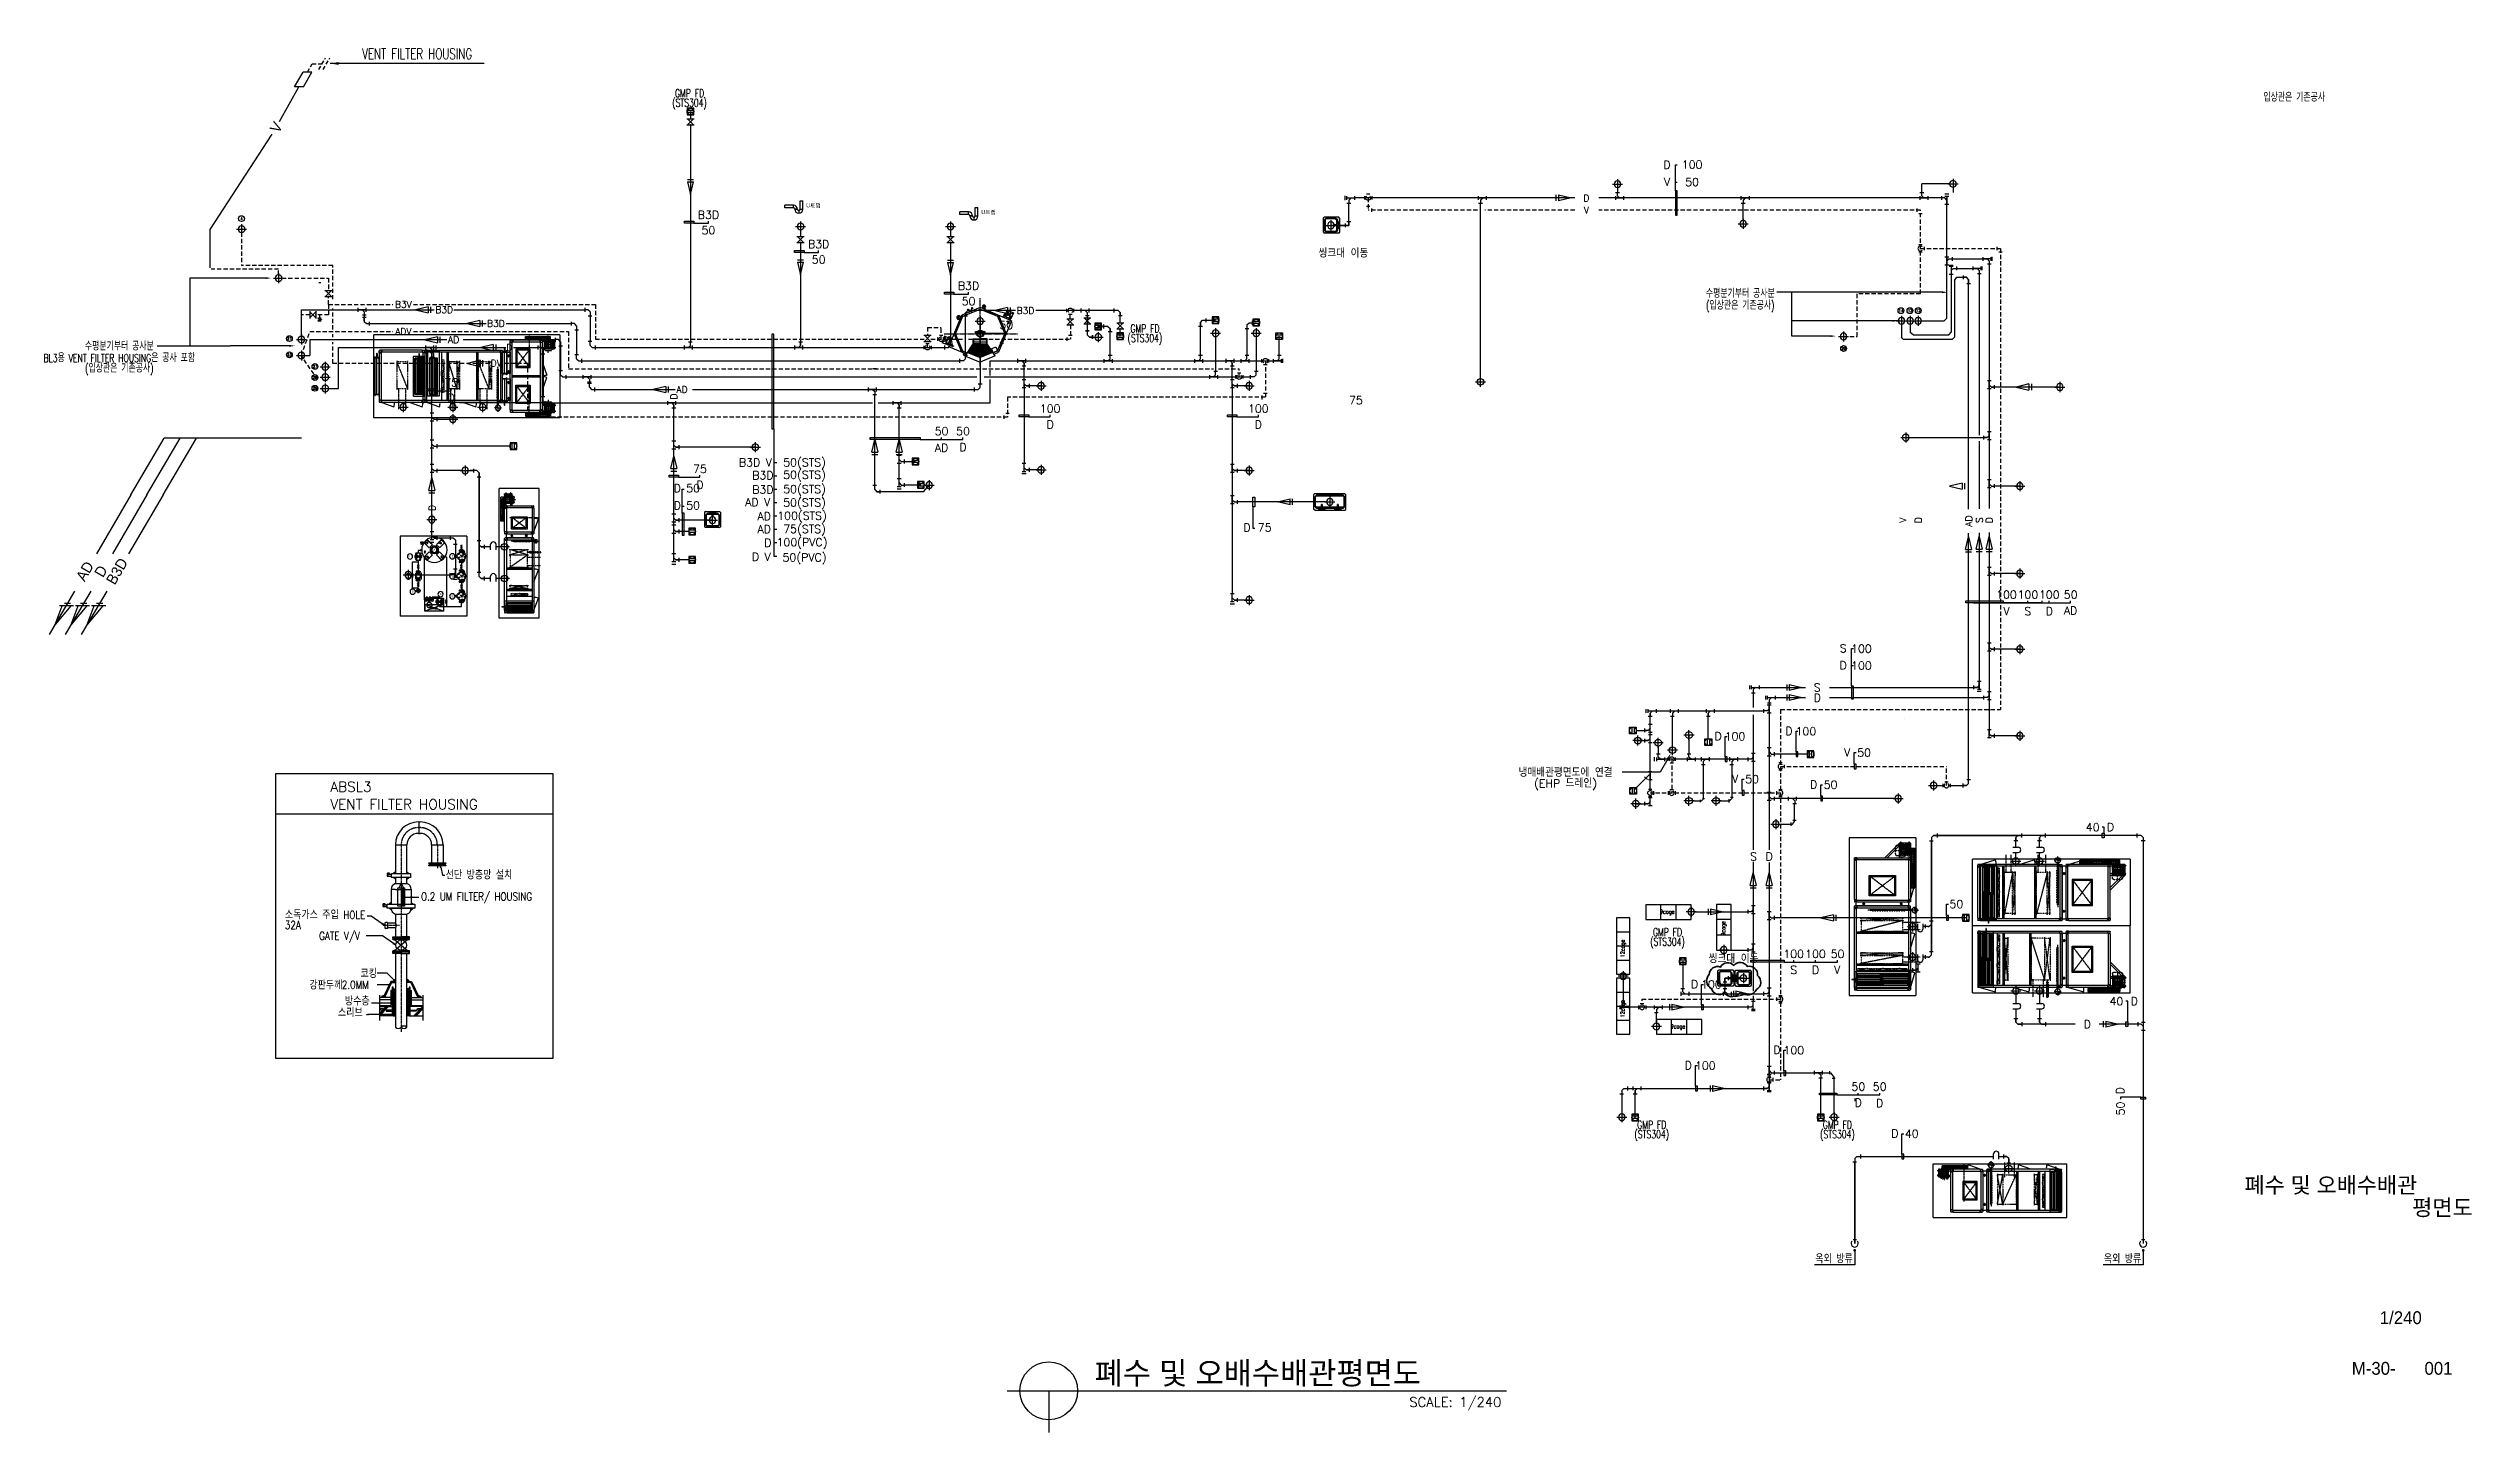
# Model space of a CAD drawing. Header units: millimetres. Extents: x 98929 to 11941380, y 952 to 54154.
# Drawn here: x 98929 to 189559, y 2406 to 54154 of the extents above; entities that cross this region are included whole.
import ezdxf
from ezdxf.enums import TextEntityAlignment as Align

# ---------------------------------------------------------------- set-up
doc = ezdxf.new("R2010")
doc.units = ezdxf.units.MM
for name, pattern in [('CENTER', [2, 1.25, -0.25, 0.25, -0.25]), ('CENTER2', [28.575, 19.05, -3.175, 3.175, -3.175]), ('DASHDOT', [1, 0.5, -0.25, 0, -0.25]), ('EXLTYPE3', [13, 10, -1, 1, -1]), ('HIDDEN', [0.375, 0.25, -0.125]), ('HIDDEN2', [4.7625, 3.175, -1.5875]), ('HIDDENX2', [0.75, 0.5, -0.25]), ('PHANTOM', [63.5, 31.75, -6.35, 6.35, -6.35, 6.35, -6.35]), ('PHANTOM2', [1.25, 0.625, -0.125, 0.125, -0.125, 0.125, -0.125])]:
    doc.linetypes.add(name, pattern=pattern)
for name, color, linetype, lineweight in [('-급수', 3, 'Continuous', 30), ('-급탕', 2, 'Continuous', 30), ('-환탕', 4, 'Continuous', 30)]:
    doc.layers.add(name, color=color, linetype=linetype, lineweight=lineweight)
for name, color, linetype in [('0-EQ-PIPE', 7, 'Continuous'), ('1', 1, 'Continuous'), ('5TXT', 7, 'Continuous'), ('7', 7, 'Continuous'), ('AHU-01(SA)', 3, 'Continuous'), ('ASS1OFF', 7, 'Continuous'), ('BASE', 2, 'Continuous'), ('CENTER', 8, 'CENTER'), ('COIL', 1, 'PHANTOM'), ('D', 2, 'HIDDEN'), ('DAMPER', 7, 'Continuous'), ('DOOR', 4, 'Continuous'), ('ex', 1, 'Continuous'), ('FAN', 1, 'Continuous'), ('FILTER', 1, 'HIDDEN'), ('FORM', 7, 'Continuous'), ('FRAME', 2, 'Continuous'), ('HU', 1, 'Continuous'), ('IVC-SPF', 1, 'Continuous'), ('METAL-DIMS', 7, 'Continuous'), ('pipe', 3, 'Continuous'), ('R', 15, 'Continuous'), ('RD옥탑지붕', 3, 'Continuous'), ('SD', 4, 'Continuous'), ('SS', 3, 'Continuous'), ('SY', 2, 'Continuous'), ('VENT', 7, 'HIDDEN'), ('Y', 2, 'Continuous'), ('YHJ', 1, 'Continuous'), ('YHJ-1', 7, 'DASHDOT'), ('급수급탕', 6, 'Continuous'), ('빌트인', 8, 'Continuous'), ('실험실폐수', 4, 'Continuous'), ('오배수', 6, 'Continuous'), ('장비', 8, 'Continuous')]:
    doc.layers.add(name, color=color, linetype=linetype)
doc.layers.add('Library', color=210, linetype='Continuous', plot=False)
doc.styles.add('0S2c-M51-005-0-3층 UTILITY배관 평면도$0$COME', font='SIMPLEX.shx', dxfattribs={"bigfont": 'WHGTXT.shx'})
doc.styles.add('GHD', font='')
doc.styles.add('GHS', font='ROMANS.shx', dxfattribs={"bigfont": 'whgtxt.shx'})
doc.styles.add('HGTXT', font='romans.shx', dxfattribs={"bigfont": 'WHGTXT.shx'})
doc.styles.add('ROMANS', font='romans', dxfattribs={"height": 3})
doc.styles.add('SIM', font='simplex_.ttf')
doc.styles.get("Standard").update_dxf_attribs({"font": 'simple.shx', "bigfont": 'whgtxt.shx'})
doc.styles.add('굴림', font='simple.shx', dxfattribs={"bigfont": 'whgtxt.shx'})
doc.styles.add('돋움체', font='')
doc.styles.add('울릉도B', font='HYWULM.TTF')
doc.styles.add('울릉도M', font='HYWULM.TTF')
doc.styles.add('으뜸체', font='simplex.shx', dxfattribs={"bigfont": 'whgtxt.shx'})
doc.styles.get('GHD').set_extended_font_data('Dotum')
doc.styles.get('돋움체').set_extended_font_data('DotumChe')

msp = doc.modelspace()

# ---------------------------------------------------------------- texts
at = {"color": 6, "style": '0S2c-M51-005-0-3층 UTILITY배관 평면도$0$COME'}
for s, p in [('ABSL3', (109473.3, 26362.5)), ('VENT FILTER HOUSING', (109473.3, 25705.7))]:
    msp.add_text(s, height=375, dxfattribs=at).set_placement(p)
at = {"color": 6, "style": 'HGTXT', "width": 0.8}
for s, p in [('선단 방충망 설치', (113786.1, 23093.1)), ('소독가스 주입 HOLE', (107771.5, 21606)), ('O.2 UM FILTER/ HOUSING', (112864, 22294.6)), ('32A', (107771.5, 21231.4)), ('GATE V/V', (109054.7, 20822)), ('강판두께', (108688.4, 18974.5)), ('2.0MM', (109902.8, 18997.1)), ('코킹', (110597.9, 19404.4)), ('스리브', (109757.7, 17946.7)), ('방수층', (110015.1, 18374.9))]:
    msp.add_text(s, height=300, dxfattribs=at).set_placement(p)
at = {"layer": '5TXT', "color": 7, "style": '굴림', "width": 0.7}
for s, p in [('GMP FD', (122907.5, 52480.8)), ('(STS304)', (122907.5, 52124.8)), ('(STS304)', (139941.6, 43325.6)), ('GMP FD', (139941.6, 43681.6)), ('(STS304)', (159486.3, 20757.4)), ('GMP FD', (159486.3, 21113.4)), ('(STS304)', (158898.1, 13556.2)), ('GMP FD', (158898.1, 13912.3)), ('(STS304)', (165840.6, 13556.2)), ('GMP FD', (165840.6, 13912.3))]:
    msp.add_text(s, height=300, rotation=0.000003, dxfattribs=at).set_placement(p, align=Align.MIDDLE_CENTER)
for s, p in [('입상관은 기존공사', (182926.8, 52358.5, -0.5)), ('수평분기부터 공사분', (162209, 45021.1, -0.5)), ('(입상관은 기존공사)', (162209, 44532.7, -0.5)), ('BL3용 VENT FILTER HOUSING은 공사 포함', (101580.3, 42617.9, -0.5)), ('수평분기부터 공사분', (101580.3, 43051.9, -0.5)), ('(입상관은 기존공사)', (101580.3, 42181.2, -0.5))]:
    msp.add_text(s, height=300, dxfattribs=at).set_placement(p, align=Align.MIDDLE)
at = {"layer": '5TXT', "color": 7, "style": '굴림'}
for s, p in [('D', (159467.4, 49804.6, -1.9)), ('100', (160406.5, 49814.3, -1.9)), ('V', (159467.4, 49170.5, -1.9)), ('50', (160406.5, 49160.5, -1.9)), ('냉매배관평면도에 연결', (155673.1, 27077.8, -10.4)), ('(EHP 드레인)', (155673.1, 26676.1, -10.4)), ('V', (162017.8, 26845.8, -0.6)), ('D', (160494.3, 19169.2, 16.2)), ('100', (161127.3, 19159.2, 16.2))]:
    msp.add_text(s, height=300, rotation=0.000003, dxfattribs=at).set_placement(p, align=Align.MIDDLE_CENTER)
for s, p in [('B3D', (123615.1, 47934.1, -0.2)), ('50', (123615.1, 47356.2, -0.2)), ('B3D', (127736.5, 46838.6, 2.7)), ('50', (127736.5, 46260.8, 2.7)), ('씽크대 이동', (147364, 46490.8)), ('B3D', (133343.8, 45282.2, 5.9)), ('50', (133343.8, 44704.4, 5.9)), ('50', (134755, 43813.8, 1.9)), ('75', (113993.2, 41667.5, -0.2)), ('D', (113993.2, 41089.6, -0.2)), ('75', (147831.1, 40999.2)), ('50', (132335.1, 39845.2, 1.4)), ('50', (133135.1, 39845.2, 1.4)), ('AD', (132335.1, 39227.3, 1.4)), ('D', (133135.1, 39247, 1.4)), ('75', (123297, 38434.1, 25.5)), ('D', (123297, 37835.9, 25.5)), ('씽크대 이동', (161955.4, 20113.3))]:
    msp.add_text(s, height=300, dxfattribs=at).set_placement(p, align=Align.MIDDLE_CENTER)
at = {"layer": '5TXT', "color": 2, "style": '굴림'}
for s, height, rotation, p in [('4', 100, 0.000003, (106151.1, 47793.3, -1.5)), ('14', 100, 0.000003, (168219.8, 44351.8, -1.5)), ('13', 100, 0.000003, (168558.9, 44351.8, -1.5)), ('12', 100, 0.000003, (168868.3, 44351.8, -1.5)), ('21', 100, 0.000003, (107942.9, 43306.7, -1.5)), ('23', 100, 0.000003, (107942.9, 42700.9, -1.5)), ('29', 100, 0.000003, (166076.1, 42936.7, -1.5)), ('27', 100, 0.000003, (108900.8, 42267.6, -1.5)), ('28', 100, 0.000003, (108900.8, 41853.4, -1.5)), ('29', 100, 0.000003, (108900.8, 41449.1, -1.5)), ('100', 300, 0.000003, (136395.2, 40689.8, 1.9)), ('100', 300, 0.000003, (144182.8, 40689.8, 1.9)), ('D', 300, 0.000003, (136395.2, 40091.6, 1.9)), ('D', 300, 0.000003, (144182.8, 40091.6, 1.9)), ('B3D V', 300, 0.000003, (125370.4, 38677.9, 5.9)), ('B3D', 300, 0.000003, (125651.9, 38194.2, 5.9)), ('50(STS)', 300, 0.000003, (127210.6, 38677.9, 5.9)), ('50(STS)', 300, 0.000003, (127210.6, 38214.9, 5.9)), ('D', 300, 0.000003, (122451.6, 37712, 5.9)), ('D', 300, 0.000003, (122451.6, 37068.9, 5.9)), ('50', 300, 0.000003, (123040.6, 37712, 5.9)), ('50', 300, 0.000003, (123040.6, 37068.9, 5.9)), ('AD V', 300, 0.000003, (125459.4, 37187.1, 5.9)), ('B3D', 300, 0.000003, (125651.9, 37660.4, 5.9)), ('50(STS)', 300, 0.000003, (127210.6, 37681, 5.9)), ('50(STS)', 300, 0.000003, (127210.6, 37176.8, 5.9)), ('AD', 300, 0.000003, (125699.7, 36663.9, 5.9)), ('AD', 300, 0.000003, (125699.7, 36185.7, 5.9)), ('100(STS)', 300, 0.000003, (127114.3, 36684.5, 5.9)), ('75(STS)', 300, 0.000003, (127210.6, 36187.6, 5.9)), ('D', 300, 0.000003, (143757.4, 36243.8)), ('75', 300, 0.000003, (144420, 36243.8)), ('D', 300, 0.000003, (125837.4, 35672.2, 5.9)), ('100(PVC)', 300, 0.000003, (127114.3, 35692.8, 5.9)), ('D V', 300, 0.000003, (125591, 35151, 5.9)), ('50(PVC)', 300, 0.000003, (127210.6, 35124.3, 5.9)), ('100', 300, 0.000003, (172165.2, 33732.7)), ('100', 300, 0.000003, (172965.2, 33732.7)), ('100', 300, 0.000003, (173765.2, 33732.7)), ('50', 300, 0.000003, (174565.2, 33732.7)), ('V', 300, 0.000003, (172165.2, 33114.8)), ('S', 300, 0.000003, (172965.2, 33114.8)), ('D', 300, 0.000003, (173765.2, 33114.8)), ('AD', 300, 0.000003, (174565.2, 33134.5)), ('S', 300, 0.000003, (166055.2, 31724.8, -1.9)), ('100', 300, 0.000003, (166738.3, 31713.6, -1.9)), ('D', 300, 0.000003, (166055.2, 31090.8, -1.9)), ('100', 300, 0.000003, (166738.3, 31080.8, -1.9)), ('D', 300, 0.000003, (161378.6, 28442.7, 14.3)), ('100', 300, 0.000003, (162011.6, 28432.7, 14.3)), ('D', 300, 0.000003, (164029.8, 28635.2, -3.1)), ('100', 300, 0.000003, (164662.7, 28625.2, -3.1)), ('V', 300, 0.000003, (166208.2, 27836.1, -0.6)), ('50', 300, 0.000003, (166841.2, 27826.1, -0.6)), ('50', 300, 0.000003, (162650.7, 26835.8, -0.6)), ('D', 300, 0.000003, (164951.8, 26633.4, -4.8)), ('50', 300, 0.000003, (165584.7, 26623.4, -4.8)), ('40', 300, 0.000044, (175388.2, 25034.5, -0.6)), ('D', 300, 0.000044, (176053.8, 25044.5, -0.6)), ('50', 300, 0.000003, (170289.2, 22165.1, -1.7)), ('100', 300, 0.000003, (164205.4, 20298.8)), ('100', 300, 0.000003, (165021.7, 20298.8)), ('50', 300, 0.000003, (165845.6, 20298.8)), ('S', 300, 0.000003, (164205.4, 19700.6)), ('D', 300, 0.000003, (165021.7, 19700.6)), ('V', 300, 0.000003, (165833.2, 19700.6)), ('40', 300, 0.000044, (176277.8, 18528.2, -0.6)), ('D', 300, 0.000044, (176943.4, 18538.2, -0.6)), ('D', 300, 0.000003, (163578.5, 16709.2, -0.6)), ('100', 300, 0.000003, (164211.5, 16699.2, -0.6)), ('D', 300, 0.000003, (160267.5, 16134.4, -0.6)), ('100', 300, 0.000003, (160900.4, 16124.4, -0.6)), ('50', 300, 0.000003, (166622.9, 15336.8)), ('50', 300, 0.000003, (167422.8, 15336.8)), ('D', 300, 0.000003, (166622.9, 14738.6)), ('D', 300, 0.000003, (167422.8, 14718.9)), ('D', 300, 90.000068, (176415.7, 15185.7, -0.6)), ('50', 300, 90.000068, (176425.7, 14520.1, -0.6)), ('D', 300, 0.000003, (167989.3, 13587.5, -0.6)), ('40', 300, 0.000003, (168622.3, 13577.5, -0.6))]:
    msp.add_text(s, height=height, rotation=rotation, dxfattribs=at).set_placement(p, align=Align.MIDDLE_CENTER)
for s, rotation, p in [('S', 0.000003, (165086.8, 30259.8, 43.4)), ('D', 0.000003, (165087.4, 29878.4, -8.8)), ('S', 0.000003, (162700, 23941.7, 15.1)), ('D', 0.000003, (163286.5, 23941.7, -13.4)), ('D', 0.000044, (175192.1, 17670, -6.2))]:
    msp.add_text(s, height=300, rotation=rotation, dxfattribs=at).set_placement(p, align=Align.MIDDLE)
at = {"layer": '7', "style": '울릉도M'}
for s, height, p in [('폐수 및 오배수배관', 600, (181068.4, 11357.6)), ('평면도', 600, (187341.5, 10517)), ('1/240', 480, (186127.5, 6459.2)), ('M-30-', 480, (185079.8, 4565.1)), ('001', 480, (187799.9, 4565.1))]:
    msp.add_text(s, height=height, dxfattribs=at).set_placement(p)
at = {"layer": 'AHU-01(SA)', "color": 7, "width": 0.7}
msp.add_text('VENT FILTER HOUSING', height=400, dxfattribs=at).set_placement((112718.9, 53953.7, -0.3), align=Align.MIDDLE)
at = {"layer": 'FORM', "color": 4, "style": 'GHD'}
msp.add_text('폐수 및 오배수배관평면도', height=840.002, dxfattribs=at).set_placement((138059.6, 4205.6))
at = {"layer": 'FORM', "color": 2, "style": 'SIM'}
msp.add_text('SCALE: 1/240', height=360.001, dxfattribs=at).set_placement((153271.1, 3725.6), align=Align.TOP_RIGHT)
at = {"layer": 'IVC-SPF', "color": 5, "style": '으뜸체', "width": 0.9}
for p in [(159203.3, 21804.7, -2807), (159603.3, 17514.7, -2807)]:
    msp.add_text('9cage', height=150, dxfattribs=at).set_placement(p)
for s, p in [('9cage', (161646.4, 20979, -2807)), ('12cage', (157880.5, 20170.8, -2807)), ('12cage', (157880.5, 17920.8, -2807))]:
    msp.add_text(s, height=150, rotation=90, dxfattribs=at).set_placement(p)
at = {"layer": 'METAL-DIMS', "style": 'GHS'}
msp.add_text('B3D', height=250, dxfattribs=at).set_placement((135470.2, 44352.1, 6.5), align=Align.MIDDLE)
at = {"layer": 'R', "color": 7, "style": '울릉도M'}
msp.add_text('V', height=400, rotation=60, dxfattribs=at).set_placement((107621.3, 51105.9, -0.3), align=Align.CENTER)
for s, p in [('AD', (100290.7, 34608.3)), ('D', (100890.7, 34608.3)), ('B3D', (101490.7, 34608.3))]:
    msp.add_text(s, height=400, rotation=60, dxfattribs=at).set_placement(p, align=Align.MIDDLE)
at = {"layer": 'SS', "color": 7, "style": '굴림', "width": 0.8}
for p in [(165714.5, 8890.8), (176507.2, 8890.8)]:
    msp.add_text('옥외 방류', height=300, dxfattribs=at).set_placement(p, align=Align.MIDDLE_CENTER)
at = {"layer": 'VENT', "linetype": 'HIDDEN2', "lineweight": -3, "ltscale": 50, "style": 'GHS'}
for s, p in [('V', (156451.3, 48107.2, 0.2)), ('B3V', (112204.1, 44585.8, 5.1)), ('B3D', (113731.3, 44387.7, 5.1)), ('ADV', (112204.1, 43570.6, 5.1)), ('B3D', (115667.6, 43872.5, 5.1)), ('AD', (114083.1, 43266.4, 5.1)), ('D', (116169.8, 42976.2, 4.9)), ('DV', (115679.2, 42386.2, 4.9)), ('AD', (122625.3, 41402.2, 5.9))]:
    msp.add_text(s, height=250, dxfattribs=at).set_placement(p, align=Align.MIDDLE)
at = {"layer": '실험실폐수', "linetype": 'Continuous', "lineweight": -3, "style": '울릉도M'}
for p in [(127269.1, 48216.9), (133818.7, 47964.9)]:
    msp.add_text('U트랩', height=150, rotation=358.728591, dxfattribs=at).set_placement(p)
at = {"layer": '오배수', "color": 7, "linetype": 'Continuous', "style": 'GHS'}
msp.add_text('D', height=250, dxfattribs=at).set_placement((156451.3, 48562.3, 0.3), align=Align.MIDDLE)
for s, p in [('D', (122324.9, 41140.8, 26)), ('D', (113276, 36975.1, -6.3)), ('V', (168288.6, 36517.6, -6.2)), ('D', (168867.5, 36517.6, -6.2)), ('AD', (170753.1, 36484.3, -6.2)), ('S', (171150, 36517.6, -6.2)), ('D', (171518.2, 36517.6, -6.2)), ('V', (168267.5, 23960.8, -6.2))]:
    msp.add_text(s, height=250, rotation=90, dxfattribs=at).set_placement(p, align=Align.MIDDLE)

# ---------------------------------------------------------------- blocks, each defined once
blk = doc.blocks.new('P1')
at = {"layer": '1', "color": 1, "linetype": 'Continuous'}
for p, q in [((112.5, 0), (-112.5, 0)), ((0, -112.5), (0, 112.5))]:
    blk.add_line(p, q, dxfattribs=at)
at = {"layer": 'pipe', "color": 2}
blk.add_circle((0, 0), 75, dxfattribs=at)
blk = doc.blocks.new('SINK3')
at = {"layer": '빌트인', "linetype": 'Continuous'}
for p, q in [((-562, 0), (-600, -25)), ((-562, 0), (562, 0)), ((562, 0), (600, -25)), ((-600, -25), (-600, -575)), ((-562, -600), (-600, -575)), ((-498, -76), (-562, -140)), ((-562, -140), (-498, -76)), ((-562, -498), (-562, -140)), ((-562, -140), (-536, -140)), ((-562, -498), (-562, -140)), ((-536, -140), (-562, -140)), ((-562, -498), (-498, -562)), ((-536, -498), (-562, -498)), ((-562, -498), (-498, -562)), ((-536, -498), (-562, -498)), ((562, -600), (-562, -600)), ((-536, -140), (-498, -102)), ((-498, -102), (-536, -140)), ((-536, -140), (-536, -498)), ((-536, -140), (-536, -498)), ((-536, -498), (-498, -536)), ((-498, -536), (-536, -498)), ((498, -76), (-498, -76)), ((-498, -102), (-498, -76)), ((-498, -76), (498, -76)), ((-498, -102), (-498, -76)), ((-498, -102), (498, -102)), ((498, -102), (-498, -102)), ((498, -536), (-498, -536)), ((-498, -562), (-498, -536)), ((-498, -536), (498, -536)), ((-498, -536), (-498, -562)), ((-498, -562), (498, -562)), ((498, -562), (-498, -562)), ((-414, -32), (-415, -38)), ((-415, -38), (-414, -32)), ((-414, -32), (-415, -38)), ((-415, -38), (-414, -32)), ((-415, -38), (-415, -38)), ((-415, -38), (-414, -45)), ((-415, -38), (-415, -38)), ((-414, -45), (-415, -38)), ((-415, -38), (-414, -45)), ((-414, -45), (-415, -38)), ((-411, -25), (-414, -32)), ((-414, -32), (-411, -25)), ((-411, -25), (-414, -32)), ((-414, -32), (-411, -25)), ((-414, -32), (-414, -32)), ((-414, -32), (-414, -32)), ((-414, -45), (-414, -45)), ((-414, -45), (-411, -51)), ((-414, -45), (-414, -45)), ((-411, -51), (-414, -45)), ((-414, -45), (-411, -51)), ((-411, -51), (-414, -45)), ((-407, -20), (-411, -25)), ((-411, -25), (-407, -20)), ((-407, -20), (-411, -25)), ((-411, -25), (-407, -20)), ((-411, -25), (-411, -25)), ((-411, -25), (-411, -25)), ((-411, -51), (-411, -51)), ((-411, -51), (-407, -56)), ((-411, -51), (-411, -51)), ((-407, -56), (-411, -51)), ((-411, -51), (-407, -56)), ((-407, -56), (-411, -51)), ((-402, -16), (-407, -20)), ((-407, -20), (-402, -16)), ((-402, -16), (-407, -20)), ((-407, -20), (-402, -16)), ((-407, -20), (-407, -20)), ((-407, -20), (-407, -20)), ((-407, -56), (-407, -56)), ((-407, -56), (-402, -60)), ((-407, -56), (-407, -56)), ((-402, -60), (-407, -56)), ((-407, -56), (-402, -60)), ((-402, -60), (-407, -56)), ((-396, -14), (-402, -16)), ((-402, -16), (-396, -14)), ((-396, -14), (-402, -16)), ((-402, -16), (-396, -14)), ((-402, -16), (-402, -16)), ((-402, -16), (-402, -16)), ((-402, -60), (-402, -60)), ((-402, -60), (-396, -63)), ((-402, -60), (-402, -60)), ((-396, -63), (-402, -60)), ((-402, -60), (-396, -63)), ((-396, -63), (-402, -60)), ((-389, -13), (-396, -14)), ((-396, -14), (-389, -13)), ((-389, -13), (-396, -14)), ((-396, -14), (-389, -13)), ((-396, -14), (-396, -14)), ((-396, -14), (-396, -14)), ((-396, -63), (-396, -63)), ((-396, -63), (-389, -64)), ((-396, -63), (-396, -63)), ((-389, -64), (-396, -63)), ((-396, -63), (-389, -64)), ((-389, -64), (-396, -63)), ((-382, -14), (-389, -13)), ((-389, -13), (-389, -13)), ((-389, -13), (-382, -14)), ((-382, -14), (-389, -13)), ((-389, -13), (-382, -14)), ((-389, -13), (-389, -13)), ((-389, -64), (-382, -63)), ((-382, -63), (-389, -64)), ((-389, -64), (-382, -63)), ((-382, -63), (-389, -64)), ((-389, -64), (-389, -64)), ((-389, -64), (-389, -64)), ((-376, -16), (-382, -14)), ((-382, -14), (-382, -14)), ((-382, -14), (-376, -16)), ((-376, -16), (-382, -14)), ((-382, -14), (-376, -16)), ((-382, -14), (-382, -14)), ((-382, -63), (-376, -60)), ((-376, -60), (-382, -63)), ((-382, -63), (-376, -60)), ((-376, -60), (-382, -63)), ((-382, -63), (-382, -63)), ((-382, -63), (-382, -63)), ((-371, -20), (-376, -16)), ((-376, -16), (-376, -16)), ((-376, -16), (-371, -20)), ((-371, -20), (-376, -16)), ((-376, -16), (-371, -20)), ((-376, -16), (-376, -16)), ((-376, -60), (-371, -56)), ((-371, -56), (-376, -60)), ((-376, -60), (-371, -56)), ((-371, -56), (-376, -60)), ((-376, -60), (-376, -60)), ((-376, -60), (-376, -60)), ((-367, -25), (-371, -20)), ((-371, -20), (-371, -20)), ((-371, -20), (-367, -25)), ((-367, -25), (-371, -20)), ((-371, -20), (-367, -25)), ((-371, -20), (-371, -20)), ((-371, -56), (-367, -51)), ((-367, -51), (-371, -56)), ((-371, -56), (-367, -51)), ((-367, -51), (-371, -56)), ((-371, -56), (-371, -56)), ((-371, -56), (-371, -56)), ((-364, -32), (-367, -25)), ((-367, -25), (-367, -25)), ((-367, -25), (-364, -32)), ((-364, -32), (-367, -25)), ((-367, -25), (-364, -32)), ((-367, -25), (-367, -25)), ((-367, -51), (-364, -45)), ((-364, -45), (-367, -51)), ((-367, -51), (-364, -45)), ((-364, -45), (-367, -51)), ((-367, -51), (-367, -51)), ((-367, -51), (-367, -51)), ((-364, -38), (-364, -32)), ((-364, -32), (-364, -32)), ((-364, -32), (-364, -38)), ((-364, -38), (-364, -32)), ((-364, -32), (-364, -38)), ((-364, -32), (-364, -32)), ((-364, -45), (-364, -38)), ((-364, -38), (-364, -38)), ((-364, -38), (-364, -45)), ((-364, -45), (-364, -38)), ((-364, -38), (-364, -45)), ((-364, -38), (-364, -38)), ((-364, -45), (-364, -45)), ((-364, -45), (-364, -45)), ((-313, -25), (-325, -13)), ((-325, -13), (-275, -13)), ((-325, -76), (-325, -13)), ((-313, -25), (-325, -13)), ((-325, -76), (-313, -64)), ((-313, -64), (-325, -76)), ((-275, -76), (-325, -76)), ((-313, -89), (-313, -25)), ((-313, -25), (-287, -25)), ((-313, -25), (-313, -64)), ((-313, -89), (-313, -25)), ((-313, -25), (-287, -25)), ((-313, -102), (-313, -64)), ((-313, -64), (-287, -64)), ((-313, -102), (-313, -64)), ((-313, -64), (-287, -64)), ((-313, -89), (-313, -204)), ((-287, -89), (-313, -89)), ((-287, -89), (-313, -89)), ((-313, -89), (-313, -102)), ((-313, -102), (-313, -89)), ((-313, -89), (-313, -204)), ((-313, -102), (-313, -204)), ((-313, -102), (-287, -102)), ((-287, -102), (-313, -102)), ((-313, -204), (-313, -102)), ((-313, -204), (-287, -204)), ((-313, -204), (-287, -204)), ((-313, -204), (-313, -204)), ((-287, -204), (-313, -204)), ((-313, -204), (-287, -204)), ((-313, -204), (-313, -204)), ((-287, -25), (-275, -13)), ((-287, -25), (-275, -13)), ((-287, -25), (-287, -89)), ((-287, -25), (-287, -64)), ((-287, -89), (-287, -25)), ((-287, -64), (-287, -102)), ((-287, -64), (-287, -102)), ((-287, -64), (-275, -76)), ((-275, -76), (-287, -64)), ((-287, -204), (-287, -89)), ((-287, -102), (-287, -89)), ((-287, -89), (-287, -204)), ((-287, -102), (-287, -89)), ((-287, -204), (-287, -102)), ((-287, -204), (-287, -102)), ((-287, -204), (-287, -204)), ((-287, -204), (-287, -204)), ((-275, -13), (-275, -76)), ((-233, -25), (-236, -32)), ((-236, -32), (-233, -25)), ((-233, -25), (-236, -32)), ((-236, -32), (-233, -25)), ((-236, -32), (-236, -32)), ((-236, -32), (-236, -38)), ((-236, -32), (-236, -32)), ((-236, -38), (-236, -32)), ((-236, -32), (-236, -38)), ((-236, -38), (-236, -32)), ((-236, -38), (-236, -38)), ((-236, -38), (-236, -45)), ((-236, -38), (-236, -38)), ((-236, -45), (-236, -38)), ((-236, -38), (-236, -45)), ((-236, -45), (-236, -38)), ((-236, -45), (-236, -45)), ((-236, -45), (-233, -51)), ((-236, -45), (-236, -45)), ((-233, -51), (-236, -45)), ((-236, -45), (-233, -51)), ((-233, -51), (-236, -45)), ((-229, -20), (-233, -25)), ((-233, -25), (-229, -20)), ((-229, -20), (-233, -25)), ((-233, -25), (-229, -20)), ((-233, -25), (-233, -25)), ((-233, -25), (-233, -25)), ((-233, -51), (-233, -51)), ((-233, -51), (-229, -56)), ((-233, -51), (-233, -51)), ((-229, -56), (-233, -51)), ((-233, -51), (-229, -56)), ((-229, -56), (-233, -51)), ((-224, -16), (-229, -20)), ((-229, -20), (-224, -16)), ((-224, -16), (-229, -20)), ((-229, -20), (-224, -16)), ((-229, -20), (-229, -20)), ((-229, -20), (-229, -20)), ((-229, -56), (-229, -56)), ((-229, -56), (-224, -60)), ((-229, -56), (-229, -56)), ((-224, -60), (-229, -56)), ((-229, -56), (-224, -60)), ((-224, -60), (-229, -56)), ((-218, -14), (-224, -16)), ((-224, -16), (-218, -14)), ((-218, -14), (-224, -16)), ((-224, -16), (-218, -14)), ((-224, -16), (-224, -16)), ((-224, -16), (-224, -16)), ((-224, -60), (-224, -60)), ((-224, -60), (-218, -63)), ((-224, -60), (-224, -60)), ((-218, -63), (-224, -60)), ((-224, -60), (-218, -63)), ((-218, -63), (-224, -60)), ((-211, -13), (-218, -14)), ((-218, -14), (-211, -13)), ((-211, -13), (-218, -14)), ((-218, -14), (-211, -13)), ((-218, -14), (-218, -14)), ((-218, -14), (-218, -14)), ((-218, -63), (-218, -63)), ((-218, -63), (-211, -64)), ((-218, -63), (-218, -63)), ((-218, -63), (-211, -64)), ((-211, -64), (-218, -63)), ((-218, -63), (-211, -64)), ((-204, -14), (-211, -13)), ((-211, -13), (-211, -13)), ((-211, -13), (-204, -14)), ((-204, -14), (-211, -13)), ((-211, -13), (-204, -14)), ((-211, -13), (-211, -13)), ((-211, -64), (-204, -63)), ((-204, -63), (-211, -64)), ((-211, -64), (-204, -63)), ((-204, -63), (-211, -64)), ((-211, -64), (-211, -64)), ((-211, -64), (-211, -64)), ((-198, -16), (-204, -14)), ((-204, -14), (-204, -14)), ((-204, -14), (-198, -16)), ((-198, -16), (-204, -14)), ((-204, -14), (-198, -16)), ((-204, -14), (-204, -14)), ((-204, -63), (-198, -60)), ((-198, -60), (-204, -63)), ((-204, -63), (-198, -60)), ((-198, -60), (-204, -63)), ((-204, -63), (-204, -63)), ((-204, -63), (-204, -63)), ((-193, -20), (-198, -16)), ((-198, -16), (-198, -16)), ((-198, -16), (-193, -20)), ((-193, -20), (-198, -16)), ((-198, -16), (-193, -20)), ((-198, -16), (-198, -16)), ((-198, -60), (-193, -56)), ((-193, -56), (-198, -60)), ((-198, -60), (-193, -56)), ((-193, -56), (-198, -60)), ((-198, -60), (-198, -60)), ((-198, -60), (-198, -60)), ((-189, -25), (-193, -20)), ((-193, -20), (-193, -20)), ((-193, -20), (-189, -25)), ((-189, -25), (-193, -20)), ((-193, -20), (-189, -25)), ((-193, -20), (-193, -20)), ((-193, -56), (-189, -51)), ((-189, -51), (-193, -56)), ((-193, -56), (-189, -51)), ((-189, -51), (-193, -56)), ((-193, -56), (-193, -56)), ((-193, -56), (-193, -56)), ((-186, -32), (-189, -25)), ((-189, -25), (-189, -25)), ((-189, -25), (-186, -32)), ((-186, -32), (-189, -25)), ((-189, -25), (-186, -32)), ((-189, -25), (-189, -25)), ((-189, -51), (-186, -45)), ((-186, -45), (-189, -51)), ((-189, -51), (-186, -45)), ((-186, -45), (-189, -51)), ((-189, -51), (-189, -51)), ((-189, -51), (-189, -51)), ((-185, -38), (-186, -32)), ((-186, -32), (-186, -32)), ((-186, -32), (-185, -38)), ((-185, -38), (-186, -32)), ((-186, -32), (-185, -38)), ((-186, -32), (-186, -32)), ((-186, -45), (-185, -38)), ((-185, -38), (-186, -45)), ((-186, -45), (-185, -38)), ((-185, -38), (-186, -45)), ((-186, -45), (-186, -45)), ((-186, -45), (-186, -45)), ((-185, -38), (-185, -38)), ((-185, -38), (-185, -38)), ((185, -38), (186, -32)), ((186, -32), (185, -38)), ((185, -38), (186, -32)), ((186, -32), (185, -38)), ((186, -45), (185, -38)), ((185, -38), (185, -38)), ((185, -38), (186, -45)), ((186, -45), (185, -38)), ((185, -38), (186, -45)), ((185, -38), (185, -38)), ((186, -32), (189, -25)), ((189, -25), (186, -32)), ((186, -32), (189, -25)), ((189, -25), (186, -32)), ((186, -32), (186, -32)), ((186, -32), (186, -32)), ((189, -51), (186, -45)), ((186, -45), (186, -45)), ((186, -45), (189, -51)), ((189, -51), (186, -45)), ((186, -45), (189, -51)), ((186, -45), (186, -45)), ((189, -25), (193, -20)), ((193, -20), (189, -25)), ((189, -25), (193, -20)), ((193, -20), (189, -25)), ((189, -25), (189, -25)), ((189, -25), (189, -25)), ((193, -56), (189, -51)), ((189, -51), (189, -51)), ((189, -51), (193, -56)), ((193, -56), (189, -51)), ((189, -51), (193, -56)), ((189, -51), (189, -51)), ((193, -20), (198, -16)), ((198, -16), (193, -20)), ((193, -20), (198, -16)), ((198, -16), (193, -20)), ((193, -20), (193, -20)), ((193, -20), (193, -20)), ((198, -60), (193, -56)), ((193, -56), (193, -56)), ((193, -56), (198, -60)), ((198, -60), (193, -56)), ((193, -56), (198, -60)), ((193, -56), (193, -56)), ((198, -16), (204, -14)), ((204, -14), (198, -16)), ((198, -16), (204, -14)), ((204, -14), (198, -16)), ((198, -16), (198, -16)), ((198, -16), (198, -16)), ((204, -63), (198, -60)), ((198, -60), (198, -60)), ((198, -60), (204, -63)), ((204, -63), (198, -60)), ((198, -60), (204, -63)), ((198, -60), (198, -60)), ((204, -14), (211, -13)), ((211, -13), (204, -14)), ((204, -14), (211, -13)), ((211, -13), (204, -14)), ((204, -14), (204, -14)), ((204, -14), (204, -14)), ((211, -64), (204, -63)), ((204, -63), (204, -63)), ((204, -63), (211, -64)), ((211, -64), (204, -63)), ((204, -63), (211, -64)), ((204, -63), (204, -63)), ((211, -13), (211, -13)), ((211, -13), (218, -14)), ((211, -13), (211, -13)), ((218, -14), (211, -13)), ((211, -13), (218, -14)), ((218, -14), (211, -13)), ((218, -63), (211, -64)), ((218, -63), (211, -64)), ((211, -64), (218, -63)), ((218, -63), (211, -64)), ((211, -64), (211, -64)), ((211, -64), (211, -64)), ((218, -14), (218, -14)), ((218, -14), (224, -16)), ((218, -14), (218, -14)), ((224, -16), (218, -14)), ((218, -14), (224, -16)), ((224, -16), (218, -14)), ((224, -60), (218, -63)), ((218, -63), (224, -60)), ((224, -60), (218, -63)), ((218, -63), (224, -60)), ((218, -63), (218, -63)), ((218, -63), (218, -63)), ((224, -16), (224, -16)), ((224, -16), (229, -20)), ((224, -16), (224, -16)), ((229, -20), (224, -16)), ((224, -16), (229, -20)), ((229, -20), (224, -16)), ((229, -56), (224, -60)), ((224, -60), (229, -56)), ((229, -56), (224, -60)), ((224, -60), (229, -56)), ((224, -60), (224, -60)), ((224, -60), (224, -60)), ((229, -20), (229, -20)), ((229, -20), (233, -25)), ((229, -20), (229, -20)), ((233, -25), (229, -20)), ((229, -20), (233, -25)), ((233, -25), (229, -20)), ((233, -51), (229, -56)), ((229, -56), (233, -51)), ((233, -51), (229, -56)), ((229, -56), (233, -51)), ((229, -56), (229, -56)), ((229, -56), (229, -56)), ((233, -25), (233, -25)), ((233, -25), (236, -32)), ((233, -25), (233, -25)), ((236, -32), (233, -25)), ((233, -25), (236, -32)), ((236, -32), (233, -25)), ((236, -45), (233, -51)), ((233, -51), (236, -45)), ((236, -45), (233, -51)), ((233, -51), (236, -45)), ((233, -51), (233, -51)), ((233, -51), (233, -51)), ((236, -32), (236, -32)), ((236, -32), (236, -38)), ((236, -32), (236, -32)), ((236, -38), (236, -32)), ((236, -32), (236, -38)), ((236, -38), (236, -32)), ((236, -38), (236, -38)), ((236, -38), (236, -45)), ((236, -38), (236, -38)), ((236, -45), (236, -38)), ((236, -38), (236, -45)), ((236, -45), (236, -38)), ((236, -45), (236, -45)), ((236, -45), (236, -45)), ((287, -25), (275, -13)), ((325, -13), (275, -13)), ((275, -13), (275, -76)), ((287, -25), (275, -13)), ((287, -64), (275, -76)), ((275, -76), (287, -64)), ((275, -76), (325, -76)), ((287, -25), (287, -89)), ((313, -25), (287, -25)), ((287, -25), (287, -64)), ((287, -89), (287, -25)), ((313, -25), (287, -25)), ((287, -64), (287, -102)), ((313, -64), (287, -64)), ((287, -64), (287, -102)), ((313, -64), (287, -64)), ((287, -204), (287, -89)), ((287, -89), (313, -89)), ((287, -89), (313, -89)), ((287, -102), (287, -89)), ((287, -89), (287, -204)), ((287, -102), (287, -89)), ((287, -204), (287, -102)), ((313, -102), (287, -102)), ((287, -102), (313, -102)), ((287, -204), (287, -102)), ((313, -204), (287, -204)), ((313, -204), (287, -204)), ((287, -204), (313, -204)), ((287, -204), (287, -204)), ((313, -204), (287, -204)), ((287, -204), (287, -204)), ((313, -25), (325, -13)), ((313, -25), (325, -13)), ((313, -89), (313, -25)), ((313, -25), (313, -64)), ((313, -89), (313, -25)), ((313, -102), (313, -64)), ((313, -102), (313, -64)), ((325, -76), (313, -64)), ((313, -64), (325, -76)), ((313, -89), (313, -204)), ((313, -89), (313, -102)), ((313, -102), (313, -89)), ((313, -89), (313, -204)), ((313, -102), (313, -204)), ((313, -204), (313, -102)), ((313, -204), (313, -204)), ((313, -204), (313, -204)), ((325, -76), (325, -13)), ((364, -32), (367, -25)), ((367, -25), (364, -32)), ((364, -32), (367, -25)), ((367, -25), (364, -32)), ((364, -38), (364, -32)), ((364, -32), (364, -32)), ((364, -32), (364, -38)), ((364, -38), (364, -32)), ((364, -32), (364, -38)), ((364, -32), (364, -32)), ((364, -45), (364, -38)), ((364, -38), (364, -38)), ((364, -38), (364, -45)), ((364, -45), (364, -38)), ((364, -38), (364, -45)), ((364, -38), (364, -38)), ((367, -51), (364, -45)), ((364, -45), (364, -45)), ((364, -45), (367, -51)), ((367, -51), (364, -45)), ((364, -45), (367, -51)), ((364, -45), (364, -45)), ((367, -25), (371, -20)), ((371, -20), (367, -25)), ((367, -25), (371, -20)), ((371, -20), (367, -25)), ((367, -25), (367, -25)), ((367, -25), (367, -25)), ((371, -56), (367, -51)), ((367, -51), (367, -51)), ((367, -51), (371, -56)), ((371, -56), (367, -51)), ((367, -51), (371, -56)), ((367, -51), (367, -51)), ((371, -20), (376, -16)), ((376, -16), (371, -20)), ((371, -20), (376, -16)), ((376, -16), (371, -20)), ((371, -20), (371, -20)), ((371, -20), (371, -20)), ((376, -60), (371, -56)), ((371, -56), (371, -56)), ((371, -56), (376, -60)), ((376, -60), (371, -56)), ((371, -56), (376, -60)), ((371, -56), (371, -56)), ((376, -16), (382, -14)), ((382, -14), (376, -16)), ((376, -16), (382, -14)), ((382, -14), (376, -16)), ((376, -16), (376, -16)), ((376, -16), (376, -16)), ((382, -63), (376, -60)), ((376, -60), (376, -60)), ((376, -60), (382, -63)), ((382, -63), (376, -60)), ((376, -60), (382, -63)), ((376, -60), (376, -60)), ((382, -14), (389, -13)), ((389, -13), (382, -14)), ((382, -14), (389, -13)), ((389, -13), (382, -14)), ((382, -14), (382, -14)), ((382, -14), (382, -14)), ((389, -64), (382, -63)), ((382, -63), (382, -63)), ((382, -63), (389, -64)), ((389, -64), (382, -63)), ((382, -63), (389, -64)), ((382, -63), (382, -63)), ((389, -13), (389, -13)), ((389, -13), (396, -14)), ((389, -13), (389, -13)), ((396, -14), (389, -13)), ((389, -13), (396, -14)), ((396, -14), (389, -13)), ((396, -63), (389, -64)), ((389, -64), (396, -63)), ((396, -63), (389, -64)), ((389, -64), (396, -63)), ((389, -64), (389, -64)), ((389, -64), (389, -64)), ((396, -14), (396, -14)), ((396, -14), (402, -16)), ((396, -14), (396, -14)), ((402, -16), (396, -14)), ((396, -14), (402, -16)), ((402, -16), (396, -14)), ((402, -60), (396, -63)), ((396, -63), (402, -60)), ((402, -60), (396, -63)), ((396, -63), (402, -60)), ((396, -63), (396, -63)), ((396, -63), (396, -63)), ((402, -16), (402, -16)), ((402, -16), (407, -20)), ((402, -16), (402, -16)), ((407, -20), (402, -16)), ((402, -16), (407, -20)), ((407, -20), (402, -16)), ((407, -56), (402, -60)), ((402, -60), (407, -56)), ((407, -56), (402, -60)), ((402, -60), (407, -56)), ((402, -60), (402, -60)), ((402, -60), (402, -60)), ((407, -20), (407, -20)), ((407, -20), (411, -25)), ((407, -20), (407, -20)), ((411, -25), (407, -20)), ((407, -20), (411, -25)), ((411, -25), (407, -20)), ((411, -51), (407, -56)), ((407, -56), (411, -51)), ((411, -51), (407, -56)), ((407, -56), (411, -51)), ((407, -56), (407, -56)), ((407, -56), (407, -56)), ((411, -25), (411, -25)), ((411, -25), (414, -32)), ((411, -25), (411, -25)), ((414, -32), (411, -25)), ((411, -25), (414, -32)), ((414, -32), (411, -25)), ((414, -45), (411, -51)), ((411, -51), (414, -45)), ((414, -45), (411, -51)), ((411, -51), (414, -45)), ((411, -51), (411, -51)), ((411, -51), (411, -51)), ((414, -32), (414, -32)), ((414, -32), (415, -38)), ((414, -32), (414, -32)), ((415, -38), (414, -32)), ((414, -32), (415, -38)), ((415, -38), (414, -32)), ((415, -38), (414, -45)), ((414, -45), (415, -38)), ((415, -38), (414, -45)), ((414, -45), (415, -38)), ((414, -45), (414, -45)), ((414, -45), (414, -45)), ((415, -38), (415, -38)), ((415, -38), (415, -38)), ((498, -76), (562, -140)), ((498, -102), (498, -76)), ((562, -140), (498, -76)), ((498, -102), (498, -76)), ((536, -140), (498, -102)), ((498, -102), (536, -140)), ((562, -498), (498, -562)), ((536, -498), (498, -536)), ((562, -498), (498, -562)), ((498, -536), (536, -498)), ((498, -562), (498, -536)), ((498, -536), (498, -562)), ((536, -140), (536, -498)), ((536, -140), (536, -498)), ((562, -140), (536, -140)), ((536, -140), (562, -140)), ((536, -498), (562, -498)), ((536, -498), (562, -498)), ((562, -498), (562, -140)), ((562, -498), (562, -140)), ((562, -600), (600, -575)), ((600, -25), (600, -575))]:
    blk.add_line(p, q, dxfattribs=at)
blk = doc.blocks.new('A$C656D1D9F')
at = {"layer": 'SD', "color": 2}
for p, q in [((0, 64), (0, 135)), ((0, 0), (71, 0)), ((150, 64), (150, 135))]:
    blk.add_line(p, q, dxfattribs=at)
blk = doc.blocks.new('A$C33070B98')
at = {"layer": 'SD', "color": 0}
for p, q in [((71, 300, -255), (71, 0, -255)), ((71, 150, -255), (150, 229, -255)), ((150, 229, -255), (270, 229, -255))]:
    blk.add_line(p, q, dxfattribs=at)
blk.add_circle((71, 229, -255), 0.00321, dxfattribs=at)
at = {"layer": 'pipe', "color": 4, "extrusion": (0, 0, -1), "xscale": 2, "yscale": 2, "zscale": -2, "rotation": 270}
blk.add_blockref('A$C656D1D9F', (-270, 300, 255), dxfattribs=at)
blk = doc.blocks.new('c-011')
at = {"layer": 'Y'}
for p, q in [((1, 5), (-1, 5)), ((0, 0), (-1, 4.2)), ((1, 4.2), (-1, 4.2)), ((1, 4.2), (0, 0))]:
    blk.add_line(p, q, dxfattribs=at)
blk = doc.blocks.new('A$C28993EBD')
at = {"layer": 'pipe', "color": 2}
for p, q in [((0, 84), (0, 12)), ((39, 123), (111, 123)), ((150, 84), (150, 12))]:
    blk.add_line(p, q, dxfattribs=at)
blk.add_arc((75, 48), 50, 129.5406, 50.4594, dxfattribs=at)
blk = doc.blocks.new('SINK2')
at = {"layer": '빌트인'}
for p, q in [((-262, 600), (-300, 575)), ((-300, 25), (-300, 575)), ((-262, 0), (-300, 25)), ((-262, 600), (262, 600)), ((-198, 562), (-262, 498)), ((-262, 498), (-198, 562)), ((-262, 498), (-262, 140)), ((-262, 498), (-262, 140)), ((-236, 498), (-262, 498)), ((-236, 498), (-262, 498)), ((-262, 140), (-198, 76)), ((-262, 140), (-236, 140)), ((-198, 76), (-262, 140)), ((-262, 140), (-236, 140)), ((262, 0), (-262, 0)), ((-236, 498), (-198, 536)), ((-198, 536), (-236, 498)), ((-236, 140), (-236, 498)), ((-236, 140), (-236, 498)), ((-198, 102), (-236, 140)), ((-236, 140), (-198, 102)), ((198, 562), (-198, 562)), ((-198, 562), (198, 562)), ((-198, 536), (-198, 562)), ((-198, 536), (-198, 562)), ((-198, 536), (198, 536)), ((198, 536), (-198, 536)), ((198, 102), (-198, 102)), ((-198, 102), (198, 102)), ((-198, 76), (-198, 102)), ((-198, 102), (-198, 76)), ((-198, 76), (198, 76)), ((198, 76), (-198, 76)), ((-114, 45), (-115, 38)), ((-115, 38), (-114, 45)), ((-114, 45), (-115, 38)), ((-115, 38), (-114, 45)), ((-115, 38), (-114, 32)), ((-114, 32), (-115, 38)), ((-115, 38), (-114, 32)), ((-114, 32), (-115, 38)), ((-111, 51), (-114, 45)), ((-114, 45), (-111, 51)), ((-111, 51), (-114, 45)), ((-114, 45), (-111, 51)), ((-114, 32), (-111, 25)), ((-111, 25), (-114, 32)), ((-114, 32), (-111, 25)), ((-111, 25), (-114, 32)), ((-107, 56), (-111, 51)), ((-111, 51), (-107, 56)), ((-107, 56), (-111, 51)), ((-111, 51), (-107, 56)), ((-111, 25), (-107, 20)), ((-107, 20), (-111, 25)), ((-111, 25), (-107, 20)), ((-107, 20), (-111, 25)), ((-102, 60), (-107, 56)), ((-107, 56), (-102, 60)), ((-102, 60), (-107, 56)), ((-107, 56), (-102, 60)), ((-107, 20), (-102, 16)), ((-102, 16), (-107, 20)), ((-107, 20), (-102, 16)), ((-102, 16), (-107, 20)), ((-96, 63), (-102, 60)), ((-102, 60), (-96, 63)), ((-96, 63), (-102, 60)), ((-102, 60), (-96, 63)), ((-102, 16), (-96, 14)), ((-96, 14), (-102, 16)), ((-102, 16), (-96, 14)), ((-96, 14), (-102, 16)), ((-89, 64), (-96, 63)), ((-96, 63), (-89, 64)), ((-89, 64), (-96, 63)), ((-96, 63), (-89, 64)), ((-96, 14), (-89, 13)), ((-89, 13), (-96, 14)), ((-96, 14), (-89, 13)), ((-89, 13), (-96, 14)), ((-82, 63), (-89, 64)), ((-82, 63), (-89, 64)), ((-89, 64), (-82, 63)), ((-82, 63), (-89, 64)), ((-89, 13), (-82, 14)), ((-82, 14), (-89, 13)), ((-89, 13), (-82, 14)), ((-82, 14), (-89, 13)), ((-76, 60), (-82, 63)), ((-82, 63), (-76, 60)), ((-76, 60), (-82, 63)), ((-82, 63), (-76, 60)), ((-82, 14), (-76, 16)), ((-76, 16), (-82, 14)), ((-82, 14), (-76, 16)), ((-76, 16), (-82, 14)), ((-71, 56), (-76, 60)), ((-76, 60), (-71, 56)), ((-71, 56), (-76, 60)), ((-76, 60), (-71, 56)), ((-76, 16), (-71, 20)), ((-71, 20), (-76, 16)), ((-76, 16), (-71, 20)), ((-71, 20), (-76, 16)), ((-67, 51), (-71, 56)), ((-71, 56), (-67, 51)), ((-67, 51), (-71, 56)), ((-71, 56), (-67, 51)), ((-71, 20), (-67, 25)), ((-67, 25), (-71, 20)), ((-71, 20), (-67, 25)), ((-67, 25), (-71, 20)), ((-64, 45), (-67, 51)), ((-67, 51), (-64, 45)), ((-64, 45), (-67, 51)), ((-67, 51), (-64, 45)), ((-67, 25), (-64, 32)), ((-64, 32), (-67, 25)), ((-67, 25), (-64, 32)), ((-64, 32), (-67, 25)), ((-64, 38), (-64, 45)), ((-64, 45), (-64, 38)), ((-64, 38), (-64, 45)), ((-64, 45), (-64, 38)), ((-64, 32), (-64, 38)), ((-64, 38), (-64, 32)), ((-64, 32), (-64, 38)), ((-64, 38), (-64, 32)), ((-13, 64), (-25, 76)), ((-25, 76), (25, 76)), ((-25, 76), (-13, 64)), ((-25, 13), (-25, 76)), ((-13, 25), (-25, 13)), ((-13, 25), (-25, 13)), ((25, 13), (-25, 13)), ((-13, 204), (-13, 89)), ((13, 204), (-13, 204)), ((-13, 204), (-13, 102)), ((13, 204), (-13, 204)), ((-13, 204), (13, 204)), ((13, 204), (-13, 204)), ((-13, 204), (-13, 102)), ((-13, 89), (-13, 204)), ((13, 102), (-13, 102)), ((-13, 102), (13, 102)), ((-13, 64), (-13, 102)), ((-13, 102), (-13, 89)), ((-13, 102), (-13, 89)), ((-13, 64), (-13, 102)), ((-13, 89), (13, 89)), ((-13, 89), (13, 89)), ((-13, 25), (-13, 89)), ((-13, 89), (-13, 25)), ((13, 64), (-13, 64)), ((13, 64), (-13, 64)), ((-13, 25), (-13, 64)), ((13, 25), (-13, 25)), ((13, 25), (-13, 25)), ((13, 89), (13, 204)), ((13, 102), (13, 204)), ((13, 204), (13, 102)), ((13, 89), (13, 204)), ((13, 102), (13, 64)), ((13, 89), (13, 102)), ((13, 102), (13, 64)), ((13, 102), (13, 89)), ((13, 89), (13, 25)), ((13, 89), (13, 25)), ((25, 76), (13, 64)), ((13, 64), (25, 76)), ((13, 25), (13, 64)), ((13, 25), (25, 13)), ((13, 25), (25, 13)), ((25, 76), (25, 13)), ((67, 51), (64, 45)), ((64, 45), (67, 51)), ((67, 51), (64, 45)), ((64, 45), (67, 51)), ((64, 38), (64, 45)), ((64, 45), (64, 38)), ((64, 38), (64, 45)), ((64, 45), (64, 38)), ((64, 38), (64, 32)), ((64, 32), (64, 38)), ((64, 38), (64, 32)), ((64, 32), (64, 38)), ((64, 32), (67, 25)), ((67, 25), (64, 32)), ((64, 32), (67, 25)), ((67, 25), (64, 32)), ((71, 56), (67, 51)), ((67, 51), (71, 56)), ((71, 56), (67, 51)), ((67, 51), (71, 56)), ((67, 25), (71, 20)), ((71, 20), (67, 25)), ((67, 25), (71, 20)), ((71, 20), (67, 25)), ((76, 60), (71, 56)), ((71, 56), (76, 60)), ((76, 60), (71, 56)), ((71, 56), (76, 60)), ((71, 20), (76, 16)), ((76, 16), (71, 20)), ((71, 20), (76, 16)), ((76, 16), (71, 20)), ((82, 63), (76, 60)), ((76, 60), (82, 63)), ((82, 63), (76, 60)), ((76, 60), (82, 63)), ((76, 16), (82, 14)), ((82, 14), (76, 16)), ((76, 16), (82, 14)), ((82, 14), (76, 16)), ((89, 64), (82, 63)), ((82, 63), (89, 64)), ((89, 64), (82, 63)), ((82, 63), (89, 64)), ((82, 14), (89, 13)), ((89, 13), (82, 14)), ((82, 14), (89, 13)), ((89, 13), (82, 14)), ((96, 63), (89, 64)), ((89, 64), (96, 63)), ((96, 63), (89, 64)), ((89, 64), (96, 63)), ((89, 13), (96, 14)), ((96, 14), (89, 13)), ((89, 13), (96, 14)), ((96, 14), (89, 13)), ((102, 60), (96, 63)), ((96, 63), (102, 60)), ((102, 60), (96, 63)), ((96, 63), (102, 60)), ((96, 14), (102, 16)), ((102, 16), (96, 14)), ((96, 14), (102, 16)), ((102, 16), (96, 14)), ((107, 56), (102, 60)), ((102, 60), (107, 56)), ((107, 56), (102, 60)), ((102, 60), (107, 56)), ((102, 16), (107, 20)), ((107, 20), (102, 16)), ((102, 16), (107, 20)), ((107, 20), (102, 16)), ((111, 51), (107, 56)), ((107, 56), (111, 51)), ((111, 51), (107, 56)), ((107, 56), (111, 51)), ((107, 20), (111, 25)), ((111, 25), (107, 20)), ((107, 20), (111, 25)), ((111, 25), (107, 20)), ((114, 45), (111, 51)), ((111, 51), (114, 45)), ((114, 45), (111, 51)), ((111, 51), (114, 45)), ((111, 25), (114, 32)), ((114, 32), (111, 25)), ((111, 25), (114, 32)), ((114, 32), (111, 25)), ((115, 38), (114, 45)), ((114, 45), (115, 38)), ((115, 38), (114, 45)), ((114, 45), (115, 38)), ((114, 32), (115, 38)), ((115, 38), (114, 32)), ((114, 32), (115, 38)), ((115, 38), (114, 32)), ((262, 498), (198, 562)), ((198, 562), (198, 536)), ((262, 498), (198, 562)), ((198, 536), (198, 562)), ((236, 498), (198, 536)), ((198, 536), (236, 498)), ((198, 76), (262, 140)), ((236, 140), (198, 102)), ((262, 140), (198, 76)), ((198, 102), (236, 140)), ((198, 102), (198, 76)), ((198, 102), (198, 76)), ((236, 140), (236, 498)), ((236, 498), (262, 498)), ((236, 140), (236, 498)), ((236, 498), (262, 498)), ((262, 140), (236, 140)), ((236, 140), (262, 140)), ((262, 600), (300, 575)), ((262, 498), (262, 140)), ((262, 498), (262, 140)), ((262, 0), (300, 25)), ((300, 25), (300, 575))]:
    blk.add_line(p, q, dxfattribs=at)
blk = doc.blocks.new('VALG01')
at = {"color": 3, "linetype": 'Continuous'}
for p, q in [((-1.25, 1.5), (-1.25, -1.5)), ((1.25, 1.5), (1.25, -1.5))]:
    blk.add_line(p, q, dxfattribs=at)
at = {"color": 2, "linetype": 'Continuous'}
for p, q in [((-1.25, -1.25), (1.25, 1.25)), ((-1.25, 1.25), (1.25, -1.25))]:
    blk.add_line(p, q, dxfattribs=at)
at = {"color": 3, "linetype": 'Continuous'}
for p in [(-1.25, 0), (1.25, 0)]:
    blk.add_point(p, dxfattribs=at)
blk = doc.blocks.new('A$C2A6351C6')
at = {"xscale": 49.99999999999999, "yscale": 49.99999999999999, "zscale": 49.99999999999999, "rotation": 180}
blk.add_blockref('VALG01', (63, 75), dxfattribs=at)
blk = doc.blocks.new('SB31Y')
at = {"color": 2, "linetype": 'Continuous'}
for p, q in [((-0.2, 1.2), (-1.2, 0.2)), ((2.5, -0.8), (2.5, 0.8)), ((1.2, -2.3), (2.3, -1.2))]:
    blk.add_line(p, q, dxfattribs=at)
at = {"color": 0, "linetype": 'Continuous'}
for p, q in [((-0.7, 0.7), (1.8, -1.8)), ((2.5, 0), (0, 0))]:
    blk.add_line(p, q, dxfattribs=at)
at = {"color": 2, "linetype": 'Continuous'}
for p in [(-0.7, 0.7), (2.5, 0), (1.8, -1.8)]:
    blk.add_point(p, dxfattribs=at)
blk = doc.blocks.new('rabbit')
at = {"layer": '빌트인', "linetype": 'Continuous', "lineweight": -3}
for p, q in [((-250, 525), (250, 525)), ((-250, 0), (250, 0)), ((-250, -525), (250, -525))]:
    blk.add_line(p, q, dxfattribs=at)
blk.add_lwpolyline([(-250, -1050), (250, -1050), (250, 1050), (-250, 1050)], close=True, dxfattribs=at)
blk = doc.blocks.new('rabbit2')
at = {"layer": '빌트인', "linetype": 'Continuous', "lineweight": -3}
for p, q in [((0, -275), (0, 275)), ((580, -275), (580, 275))]:
    blk.add_line(p, q, dxfattribs=at)
blk.add_lwpolyline([(-560, -275), (1140, -275), (1140, 275), (-560, 275)], close=True, dxfattribs=at)
blk = doc.blocks.new('RW')
at = {"layer": '빌트인', "linetype": 'Continuous'}
for p, q in [((0, 974.153321), (-688.831055, 688.830078)), ((-650.5625, 650.562012), (-0.000977, 920.03418)), ((-0.000977, 920.03418), (0, 974.153321)), ((-0.000977, 920.03418), (650.561523, 650.562012)), ((1175.907226, 487.076172), (0, 974.153321)), ((53.12207, 952.145508), (58.862304, 966.003907)), ((58.862304, 966.003907), (174.347656, 918.167969)), ((119.029296, 1011.437012), (94.154296, 951.384766)), ((163.929687, 992.838379), (139.054687, 932.786621)), ((168.607421, 904.309571), (174.347656, 918.167969)), ((-1175.908204, -487.075683), (-688.831055, 688.830078)), ((-920.03418, 0.000489), (-974.154297, 0)), ((-688.831055, -688.830078), (-974.154297, 0)), ((-902.086426, 121.718262), (-920.563965, 129.372071)), ((-920.03418, 0.000489), (-650.5625, 650.562012)), ((-647.691407, -657.492675), (-920.03418, 0.000489)), ((-749.014161, 491.269043), (-902.086426, 121.718262)), ((-817.962891, 586.128907), (-757.910157, 561.253907)), ((-799.364258, 631.029297), (-739.3125, 606.154297)), ((-724.69336, 641.447266), (-772.529297, 525.961914)), ((-758.670899, 520.22168), (-772.529297, 525.961914)), ((-749.014161, 491.269043), (-767.4917, 498.922852)), ((-710.834961, 635.707032), (-724.69336, 641.447266)), ((-650.5625, 650.562012), (-688.831055, 688.830078)), ((189.906738, 895.491211), (182.252441, 877.013184)), ((182.252441, 877.013184), (551.803222, 723.939942)), ((551.803222, 723.939942), (559.457519, 742.417969)), ((650.561523, 650.562012), (688.830078, 688.830078)), ((650.561523, 650.562012), (920.033203, 0)), ((652.833007, -645.077636), (920.033203, 0)), ((688.830078, 688.830078), (974.15332, 0)), ((1175.907226, 487.076172), (688.830078, -688.830078)), ((894.64441, 722.641669), (852.549804, 621.015625)), ((917.877929, 648.075196), (1013.547851, 879.044434)), ((917.877929, 648.075196), (1051.171875, 703.28711)), ((1094.955078, 574.727051), (917.877929, 648.075196)), ((920.033203, 0), (974.15332, 0)), ((946.407714, 743.066895), (1187.115234, 644.791992)), ((997.132812, 467.14502), (1043.327148, 486.279297)), ((1000.95996, 457.90625), (997.132812, 467.14502)), ((1028.675781, 469.386719), (1000.95996, 457.90625)), ((1013.547851, 879.044434), (1244.517578, 783.373047)), ((1013.547851, 879.044434), (1068.760742, 745.750489)), ((1059.291015, 395.476563), (1028.675781, 469.386719)), ((1031.574218, 383.996094), (1059.291015, 395.476563)), ((1035.401367, 374.757325), (1031.574218, 383.996094)), ((1081.595703, 393.891602), (1035.401367, 374.757325)), ((1043.327148, 486.279297), (1081.595703, 393.891602)), ((1071.902343, 562.627442), (1141.057617, 598.92627)), ((1071.902343, 562.627442), (1118.096679, 543.493653)), ((1083.519531, 525.344239), (1095, 553.060547)), ((1127.199218, 604.666992), (1093.634765, 685.698242)), ((1094.864257, 618.060547), (1141.057617, 598.92627)), ((1118.096679, 543.493653), (1094.864257, 618.060547)), ((1110.352539, 568.34961), (1148.846679, 552.404785)), ((1111.223632, 728.161133), (1244.517578, 783.373047)), ((1117.960937, 608.493653), (1140.921875, 663.926758)), ((1130.967773, 593.629883), (1148.846679, 552.404297)), ((1244.517578, 783.373047), (1148.847656, 552.404297)), ((-1338.266602, -95.10791), (-1433.936524, -326.077636)), ((-1300.642579, -270.864746), (-1433.936524, -326.077636)), ((-1433.936524, -326.077636), (-1202.967774, -421.747558)), ((-1107.297852, -190.777832), (-1338.266602, -95.10791)), ((-1338.266602, -95.10791), (-1283.054688, -228.401855)), ((-1194.640625, -143.783203), (-1295.355469, -383.47998)), ((-1220.789063, -360.246582), (-1276.222168, -337.285644)), ((-1224.616211, -369.484863), (-1258.179688, -288.453613)), ((-1107.297852, -190.777832), (-1240.590821, -245.990722)), ((-1211.22168, -337.149902), (-1230.356446, -383.344238)), ((-1155.789063, -360.11084), (-1230.356446, -383.344238)), ((-1219.475586, -379.95459), (-1202.967774, -421.747558)), ((-1174.923829, -406.305175), (-1211.22168, -337.149902)), ((-1187.022461, -383.252441), (-1202.967774, -421.747558)), ((-1180.645508, -367.855957), (-1107.297852, -190.777832)), ((-517.5, -759.797851), (-1175.908204, -487.075683)), ((-1155.789063, -360.11084), (-1174.923829, -406.305175)), ((-1165.356446, -383.208008), (-1142.25879, -392.774902)), ((-1148.774814, -119.477971), (-1041.969727, -163.718261)), ((-1081.59668, -393.89209), (-1035.402344, -374.7583)), ((-1043.328125, -486.279785), (-1081.59668, -393.89209)), ((-1031.575196, -383.996582), (-1059.291993, -395.47705)), ((-1059.291993, -395.47705), (-1028.676758, -469.387207)), ((-997.13379, -467.145996), (-1043.328125, -486.279785)), ((-1035.402344, -374.7583), (-1031.575196, -383.996582)), ((-1028.676758, -469.387207), (-1000.960938, -457.906738)), ((-1000.960938, -457.906738), (-997.13379, -467.145996)), ((-647.691407, -657.492675), (-688.831055, -688.830078)), ((-491.601075, -722.146972), (-647.691407, -657.492675)), ((-609.887696, -721.529785), (-640.502442, -795.439453)), ((-640.502442, -795.439941), (-548.114747, -833.708008)), ((-632.848633, -776.962402), (-540.460938, -815.230468)), ((-517.5, -759.797851), (-548.114747, -833.708008)), ((-548.114747, -833.708008), (0, -1060.74414)), ((-517.500489, -759.797363), (-269.999512, -400)), ((-474.791993, -697.711425), (0.000976, -894.376465)), ((-472.587891, -694.507812), (-25, -857.416504)), ((-444.340821, -653.443847), (-462.331055, -702.873047)), ((-457.951661, -673.230468), (-25, -830.812011)), ((-443.31543, -651.952636), (-24.999024, -804.207519)), ((-387.841797, -571.310058), (-439.211915, -712.44873)), ((-428.6792, -630.675781), (-24.999024, -777.603515)), ((-331.342774, -489.175781), (-416.092774, -722.024902)), ((-414.042481, -609.398925), (-24.999024, -750.999023)), ((-399.405762, -588.12207), (-24.999024, -724.394531)), ((-274.846192, -407.04541), (-392.973633, -731.601074)), ((-384.77002, -566.844238), (-24.999024, -697.790527)), ((-370.133301, -545.566894), (-24.999024, -671.186035)), ((-245.676758, -400), (-369.855469, -741.177246)), ((-355.497071, -524.290039), (-24.999024, -644.581543)), ((-219.072754, -399.999511), (-346.736329, -750.753418)), ((-340.86084, -503.012695), (-24.999024, -617.97705)), ((-326.22461, -481.734863), (-24.998047, -591.372558)), ((-192.468262, -400), (-323.617188, -760.32959)), ((-311.588379, -460.458008), (-24.998047, -564.768066)), ((-165.863282, -400), (-300.498047, -769.905761)), ((-296.951661, -439.181152), (-24.998047, -538.163574)), ((-282.317872, -417.908203), (-24.998047, -511.559082)), ((-139.25879, -400), (-277.378907, -779.481933)), ((-269.999512, -399.999511), (269.999511, -400)), ((-260, -380), (-260, -195)), ((-260, -195), (0, -195)), ((0, -380), (-260, -380)), ((-258.425782, -400), (-25, -484.959961)), ((-112.653809, -400.000488), (-254.259766, -789.058105)), ((-235, -380), (-235, -220)), ((-235, -220), (234.999023, -220)), ((234.999023, -310), (-235, -310)), ((-86.049805, -400), (-231.141602, -798.634277)), ((-59.445313, -400), (-208.022461, -808.210449)), ((-25, -458.355468), (-185.332032, -399.999511)), ((-32.840821, -400), (-184.903321, -817.787109)), ((-25.000489, -451.552246), (-161.78418, -827.363281)), ((-25, -524.645019), (-138.66504, -836.939453)), ((-25, -597.740234), (-115.546875, -846.515625)), ((-25, -431.751953), (-112.244141, -400)), ((-25, -670.835449), (-92.427735, -856.092285)), ((-25, -743.931152), (-69.308594, -865.668457)), ((-25, -817.025879), (-46.189454, -875.244629)), ((-39.144043, -400), (-25, -405.147461)), ((-25, -400), (-25, -884.020996)), ((474.791992, -697.711425), (-0.000977, -894.376465)), ((259.999023, -195), (0, -195)), ((0, -380), (259.999023, -380)), ((563.856933, -827.187011), (0, -1060.74414)), ((282.317871, -417.908203), (24.998046, -511.559082)), ((296.95166, -439.181152), (24.998046, -538.163574)), ((311.588378, -460.458008), (24.998046, -564.768066)), ((326.224609, -481.734863), (24.998046, -591.372558)), ((340.860839, -503.012695), (24.999023, -617.97705)), ((355.49707, -524.290039), (24.999023, -644.581543)), ((370.1333, -545.566894), (24.999023, -671.186035)), ((384.770019, -566.844238), (24.999023, -697.790527)), ((399.405761, -588.12207), (24.999023, -724.394531)), ((414.04248, -609.398925), (24.999023, -750.999023)), ((428.679199, -630.675781), (24.999023, -777.603515)), ((443.315429, -651.952636), (24.999023, -804.207519)), ((25, -458.355468), (185.332031, -399.999511)), ((25, -400), (25, -884.020996)), ((25, -431.751953), (112.24414, -400)), ((258.425781, -400), (25, -484.959961)), ((39.144042, -400), (25, -405.147461)), ((25, -524.645019), (138.665039, -836.939453)), ((25, -597.740234), (115.546875, -846.515625)), ((25, -670.835449), (92.427734, -856.092285)), ((457.95166, -673.230468), (25, -830.812011)), ((472.58789, -694.507812), (25, -857.416504)), ((25, -743.931152), (69.308593, -865.668457)), ((25, -817.025879), (46.189453, -875.244629)), ((25.000488, -451.552246), (161.784179, -827.363281)), ((32.84082, -400), (184.90332, -817.787109)), ((59.445312, -400), (208.02246, -808.210449)), ((86.049804, -400), (231.141601, -798.634277)), ((112.653808, -400.000488), (254.259765, -789.058105)), ((139.258789, -400), (277.378906, -779.481933)), ((165.863281, -400), (300.498046, -769.905761)), ((192.468261, -400), (323.617187, -760.32959)), ((219.072753, -399.999511), (346.736328, -750.753418)), ((234.999023, -220), (234.999023, -380)), ((245.676757, -400), (369.855468, -741.177246)), ((259.999023, -380), (259.999023, -195)), ((563.856933, -827.187011), (269.999511, -400)), ((274.846191, -407.04541), (392.973632, -731.601074)), ((331.342773, -489.175781), (416.092773, -722.024902)), ((387.841796, -571.310058), (439.211914, -712.44873)), ((423.640136, -560.865234), (588.16455, -487.845703)), ((423.640136, -560.865234), (488.696777, -717.924804)), ((444.34082, -653.443847), (462.331054, -702.873047)), ((481.061035, -699.490234), (645.584472, -626.470703)), ((488.726562, -717.969238), (652.867675, -645.119629)), ((517.5, -759.797363), (688.830078, -688.830078)), ((588.16455, -487.845703), (653.220214, -644.905273)), ((652.833007, -645.077148), (688.830078, -688.830078)), ((889.550781, -151.985351), (736.477539, -521.536621)), ((736.477539, -521.536621), (754.955078, -529.190918)), ((908.02832, -159.63916), (889.550781, -151.985351))]:
    blk.add_line(p, q, dxfattribs=at)
at = {"layer": '빌트인', "linetype": 'EXLTYPE3'}
for p, q in [((-450, 870.158301), (-450, 931.958301)), ((-333.823047, 960), (-267.223047, 960)), ((-300, 925.758301), (-300, 992.358301)), ((0, 0), (0, 1328.758301)), ((-1349.623047, 0), (0, 0)), ((-485.623047, 900), (-416.223047, 900)), ((0, -1214.672363), (0, 0)), ((0, 0), (1397.463867, 0)), ((745.613293, -308.842742), (874.702551, -362.313708))]:
    blk.add_line(p, q, dxfattribs=at)
at = {"layer": '빌트인', "linetype": 'Continuous'}
for centre, radius in [((-450, 900), 17), ((-300, 960), 17), ((0, 0), 133), ((0, 0), 108), ((1081.197265, 715.724121), 32.5), ((-1270.617188, -258.428222), 32.5)]:
    blk.add_circle(centre, radius, dxfattribs=at)
for centre, radius, start, end in [((141.479492, 1002.138184), 70, 267.9978001093, 227.0018501253), ((141.479492, 1002.138184), 30, 301.5958160313, 193.403433133), ((141.479492, 1002.137696), 24.300049, 337.4996433061, 157.4987464208), ((-808.663086, 608.579102), 70, 357.9977813849, 317.0018886978), ((-808.663086, 608.579102), 30, 31.5961586835, 283.4038330793), ((-808.663086, 608.579102), 24.300049, 67.5009599854, 247.5000058045), ((931.599609, 707.334473), 40, 67.4999859574, 157.5001964159), ((-1158.903321, -158.578613), 40, 67.5001005483, 157.5000818241)]:
    blk.add_arc(centre, radius, start, end, dxfattribs=at)
blk.add_point((831.49121, -344.415039), dxfattribs=at)
blk = doc.blocks.new('A$C07EE124B')
at = {"layer": 'FRAME', "color": 7}
for p, q in [((0, 0), (0, 72)), ((0, 0), (70, 0)), ((92, 92), (20, 92)), ((92, 92), (20, 92)), ((70, 0), (70, 22)), ((92, 22), (70, 22)), ((92, 22), (70, 22)), ((92, 92), (92, 22))]:
    blk.add_line(p, q, dxfattribs=at)
at = {"layer": 'FRAME', "color": 251}
for p, q in [((50, 22), (0, 22)), ((50, 22), (50, 0)), ((70, 42), (70, 92)), ((70, 42), (92, 42))]:
    blk.add_line(p, q, dxfattribs=at)
at = {"layer": 'FRAME', "color": 7}
blk.add_arc((20, 72), 20, 90, 180, dxfattribs=at)
blk = doc.blocks.new('MF-75')
at = {"layer": 'FILTER', "color": 1, "linetype": 'PHANTOM2', "ltscale": 0.5}
for p in [(-75, 305), (-75, -305)]:
    blk.add_line(p, (0, 0), dxfattribs=at)
at = {"layer": 'FILTER', "linetype": 'HIDDEN'}
blk.add_lwpolyline([(-75, 305), (0, 305), (0, -305), (-75, -305)], close=True, dxfattribs=at)
blk = doc.blocks.new('PF-20')
at = {"layer": 'FILTER', "color": 1, "linetype": 'PHANTOM2', "ltscale": 0.5}
for p in [(-20, 305), (-20, -305)]:
    blk.add_line(p, (0, 0), dxfattribs=at)
at = {"layer": 'FILTER', "linetype": 'HIDDEN'}
blk.add_lwpolyline([(-20, -305), (0, -305), (0, 305), (-20, 305)], close=True, dxfattribs=at)
blk = doc.blocks.new('11111')
at = {"layer": '1', "color": 1}
for p, q in [((-33, -2), (4, 35)), ((-1, -30), (-33, 2)), ((12, -28), (-30, 15)), ((-29, -13), (16, 31)), ((22, -22), (-25, 25)), ((-22, -22), (24, 24)), ((28, -13), (-16, 31)), ((-12, -28), (30, 15)), ((32, -2), (-4, 35)), ((1, -30), (32, 2))]:
    blk.add_line(p, q, dxfattribs=at)
blk = doc.blocks.new('A$C0D134B79')
at = {"layer": 'DAMPER', "linetype": 'Continuous'}
for p, q in [((0, 150), (0, 173)), ((0, 172), (108, 172)), ((108, 150), (0, 150)), ((44, 148), (44, 150)), ((91, 150), (44, 150)), ((90, 148), (44, 148)), ((48, 0), (48, 148)), ((48, 0), (60, 0)), ((59, 148), (49, 148)), ((60, 0), (60, 148)), ((74, 144), (63, 138)), ((75, 138), (69, 131)), ((73, 148), (75, 138)), ((84, 138), (75, 138)), ((80, 135), (80, 155)), ((86, 148), (84, 138)), ((84, 138), (91, 131)), ((86, 144), (96, 138)), ((114, 127), (92, 147)), ((115, 129), (93, 149)), ((108, 150), (108, 173)), ((181, 126), (117, 126)), ((181, 128), (118, 128)), ((181, 126), (181, 128)), ((181, 126), (181, 128))]:
    blk.add_line(p, q, dxfattribs=at)
for centre, radius, start, end in [((66, 134), 4.17, 123.78519, 315), ((90, 144), 3.47, 47.56377, 90), ((91, 147), 3.47, 47.56377, 90), ((94, 134), 4.17, 225, 56.21481), ((117, 129), 3.47, 227.56377, 270), ((118, 131), 3.47, 227.56377, 270)]:
    blk.add_arc(centre, radius, start, end, dxfattribs=at)
blk = doc.blocks.new('SDRT3456')
at = {"layer": 'HU', "color": 1}
for p, q in [((-14460, -5949, 0), (-14570, -5949, 0)), ((-14455, -6344, 0), (-14481, -6319, 0)), ((-14451, -5949, 0), (-14427, -5949, 0)), ((-14439, -5926, 0), (-14439, -5805, 0)), ((-14439, -5938, 0), (-14439, -5961, 0)), ((-14418, -5949, 0), (-14308, -5949, 0)), ((-14437, -6344, 0), (-14491, -6344, 0)), ((-14437, -6434, 0), (-14491, -6434, 0)), ((-14437, -6524, 0), (-14491, -6524, 0)), ((-14437, -6614, 0), (-14491, -6614, 0)), ((-14437, -6704, 0), (-14491, -6704, 0)), ((-14437, -6794, 0), (-14491, -6794, 0)), ((-14437, -6884, 0), (-14491, -6884, 0)), ((-14437, -6974, 0), (-14491, -6974, 0)), ((-14437, -7064, 0), (-14491, -7064, 0)), ((-14437, -7154, 0), (-14491, -7154, 0)), ((-14437, -7244, 0), (-14491, -7244, 0)), ((-14455, -6344, 0), (-14481, -6370, 0)), ((-14455, -6434, 0), (-14481, -6409, 0)), ((-14455, -6434, 0), (-14481, -6460, 0)), ((-14455, -6524, 0), (-14481, -6499, 0)), ((-14455, -6524, 0), (-14481, -6550, 0)), ((-14455, -6614, 0), (-14481, -6589, 0)), ((-14455, -6614, 0), (-14481, -6640, 0)), ((-14455, -6704, 0), (-14481, -6679, 0)), ((-14455, -6704, 0), (-14481, -6730, 0)), ((-14455, -6794, 0), (-14481, -6769, 0)), ((-14455, -6794, 0), (-14481, -6820, 0)), ((-14455, -6884, 0), (-14481, -6859, 0)), ((-14455, -6884, 0), (-14481, -6910, 0)), ((-14455, -6974, 0), (-14481, -6949, 0)), ((-14455, -6974, 0), (-14481, -7000, 0)), ((-14455, -7064, 0), (-14481, -7039, 0)), ((-14455, -7064, 0), (-14481, -7090, 0)), ((-14455, -7154, 0), (-14481, -7129, 0)), ((-14455, -7154, 0), (-14481, -7180, 0)), ((-14455, -7244, 0), (-14481, -7219, 0)), ((-14455, -7244, 0), (-14481, -7270, 0)), ((-14437, -7334, 0), (-14491, -7334, 0)), ((-14455, -7334, 0), (-14481, -7309, 0)), ((-14455, -7334, 0), (-14481, -7360, 0))]:
    blk.add_line(p, q, dxfattribs=at)
at = {"layer": 'HU'}
for p, q in [((-14455, -6048, 0), (-14455, -7411, 0)), ((-14419, -6049, 0), (-14419, -7411, 0)), ((-14419, -7411, 0), (-14455, -7411, 0))]:
    blk.add_line(p, q, dxfattribs=at)
at = {"layer": 'HU', "color": 1, "linetype": 'CENTER'}
blk.add_line((-14439, -5973, 0), (-14439, -7506, 0), dxfattribs=at)
at = {"layer": 'HU'}
blk.add_circle((-14435, -5949, 0), 101, dxfattribs=at)
blk = doc.blocks.new('A$C51C61049')
at = {"layer": '1', "color": 3, "linetype": 'PHANTOM'}
for p, q in [((-1705, 832, 0), (-1888, 832, 0)), ((-1705, 652, 0), (-1888, 652, 0)), ((-1871, 838, 0), (-1870, 840, 0)), ((-1871, 839, 0), (-1850, 839, 0)), ((-1871, 838, 0), (-1871, 826, 0)), ((-1871, 826, 0), (-1850, 826, 0)), ((-1871, 826, 0), (-1870, 825, 0)), ((-1871, 658, 0), (-1870, 660, 0)), ((-1871, 659, 0), (-1850, 659, 0)), ((-1871, 646, 0), (-1871, 658, 0)), ((-1871, 646, 0), (-1870, 645, 0)), ((-1871, 646, 0), (-1850, 646, 0)), ((-1870, 840, 0), (-1870, 825, 0)), ((-1870, 840, 0), (-1850, 840, 0)), ((-1870, 825, 0), (-1850, 825, 0)), ((-1870, 645, 0), (-1870, 660, 0)), ((-1870, 660, 0), (-1850, 660, 0)), ((-1870, 645, 0), (-1850, 645, 0)), ((-1850, 822, 0), (-1850, 842, 0)), ((-1850, 662, 0), (-1850, 642, 0)), ((-1849, 846, 0), (-1840, 846, 0)), ((-1849, 839, 0), (-1840, 839, 0)), ((-1849, 826, 0), (-1840, 826, 0)), ((-1849, 819, 0), (-1840, 819, 0)), ((-1849, 666, 0), (-1840, 666, 0)), ((-1849, 659, 0), (-1840, 659, 0)), ((-1849, 646, 0), (-1840, 646, 0)), ((-1849, 639, 0), (-1840, 639, 0)), ((-1835, 840, 0), (-1741, 840, 0)), ((-1835, 839, 0), (-1741, 839, 0)), ((-1835, 826, 0), (-1741, 826, 0)), ((-1835, 825, 0), (-1741, 825, 0)), ((-1835, 660, 0), (-1741, 660, 0)), ((-1835, 659, 0), (-1741, 659, 0)), ((-1835, 646, 0), (-1741, 646, 0)), ((-1835, 645, 0), (-1741, 645, 0))]:
    blk.add_line(p, q, dxfattribs=at)
at = {"layer": '1'}
blk.add_line((-1721, 832, 0), (-1790, 832, 0), dxfattribs=at)
at = {"layer": '1', "color": 1}
for p, q in [((-1741, 897, 0), (-1741, 587, 0)), ((-1485, 897, 0), (-1741, 897, 0)), ((-1485, 892, 0), (-1741, 892, 0)), ((-1741, 592, 0), (-1485, 592, 0)), ((-1741, 587, 0), (-1485, 587, 0)), ((-1727, 765, 0), (-1727, 825, 0)), ((-1727, 687, 0), (-1727, 627, 0)), ((-1716, 765, 0), (-1716, 825, 0)), ((-1716, 687, 0), (-1716, 627, 0)), ((-1686, 892, 0), (-1686, 592, 0)), ((-1540, 892, 0), (-1540, 592, 0)), ((-1511, 765, 0), (-1511, 825, 0)), ((-1511, 687, 0), (-1511, 627, 0)), ((-1500, 765, 0), (-1500, 825, 0)), ((-1500, 687, 0), (-1500, 627, 0)), ((-1485, 897, 0), (-1485, 587, 0))]:
    blk.add_line(p, q, dxfattribs=at)
at = {"layer": '1', "color": 1, "elevation": 0}
for points in [[(-1790, 880), (-1790, 882), (-1840, 882), (-1840, 782), (-1790, 782), (-1790, 784, 0.414214), (-1793, 787), (-1830, 787, -0.414214), (-1835, 792), (-1835, 872, -0.414214), (-1830, 877), (-1793, 877, 0.414214)], [(-1790, 604), (-1790, 602), (-1840, 602), (-1840, 702), (-1790, 702), (-1790, 700, -0.414214), (-1793, 697), (-1830, 697, 0.414214), (-1835, 692), (-1835, 612, 0.414214), (-1830, 607), (-1793, 607, -0.414214)]]:
    blk.add_lwpolyline(points, format="xyb", close=True, dxfattribs=at)
at = {"layer": '1', "color": 245, "linetype": 'ByBlock', "elevation": 0}
blk.add_lwpolyline([(-190, -648), (-40, -648), (-40, 812), (-190, 812)], close=True, dxfattribs=at)
at = {"layer": '1', "color": 1}
for centre in [(-1716, 857, 0), (-1716, 627, 0), (-1510, 857, 0), (-1510, 627, 0)]:
    blk.add_circle(centre, 7, dxfattribs=at)
at = {"layer": '1', "color": 3, "linetype": 'PHANTOM'}
for centre, radius, start, end in [((-1844, 842, 0), 5.92, 145.61575, 214.38425), ((-1828, 832, 0), 22.1, 162.41205, 197.58795), ((-1844, 822, 0), 5.92, 145.61575, 214.38425), ((-1844, 662, 0), 5.92, 145.61575, 214.38425), ((-1828, 652, 0), 22.1, 162.41205, 197.58795), ((-1844, 642, 0), 5.92, 145.61575, 214.38425)]:
    blk.add_arc(centre, radius, start, end, dxfattribs=at)
at = {"layer": '1', "color": 1}
for centre, start, end in [((-1721, 825, 0), 0, 180), ((-1721, 765, 0), 180, 0), ((-1721, 687, 0), 0, 180), ((-1721, 627, 0), 180, 0), ((-1505, 825, 0), 0, 180), ((-1505, 765, 0), 180, 0), ((-1505, 687, 0), 0, 180), ((-1505, 627, 0), 180, 0)]:
    blk.add_arc(centre, 5.25, start, end, dxfattribs=at)
at = {"layer": 'BASE'}
for p, q in [((-1840, 882, 0), (-1840, 602, 0)), ((-1390, 602, 0), (-1840, 602, 0)), ((-1790, 882, 0), (-1790, 602, 0)), ((-1390, 652, 0), (-1790, 652, 0)), ((-1755, 865, 0), (-1675, 865, 0)), ((-1755, 849, 0), (-1675, 849, 0)), ((-1755, 635, 0), (-1675, 635, 0)), ((-1755, 619, 0), (-1675, 619, 0)), ((-1469, 865, 0), (-1549, 865, 0)), ((-1469, 849, 0), (-1549, 849, 0)), ((-1469, 635, 0), (-1549, 635, 0)), ((-1469, 619, 0), (-1549, 619, 0))]:
    blk.add_line(p, q, dxfattribs=at)
at = {"layer": 'BASE', "color": 2}
for p, q in [((-1840, 882, 0), (-1370, 882, 0)), ((-1790, 832, 0), (-1390, 832, 0))]:
    blk.add_line(p, q, dxfattribs=at)
at = {"layer": 'BASE', "linetype": 'ByBlock'}
for centre, start, end in [((-1755, 857, 0), 90, 270), ((-1755, 627, 0), 90, 270), ((-1675, 857, 0), 270, 90), ((-1675, 627, 0), 270, 90), ((-1549, 857, 0), 90, 270), ((-1549, 627, 0), 90, 270), ((-1469, 857, 0), 270, 90), ((-1469, 627, 0), 270, 90)]:
    blk.add_arc(centre, 8, start, end, dxfattribs=at)
at = {"layer": 'COIL', "color": 1, "linetype": 'CENTER'}
for p, q in [((642, 579, 0), (642, 1138, 0)), ((998, 579, 0), (998, 1138, 0)), ((360, -428, 0), (560, 672, 0)), ((560, -428, 0), (360, 672, 0)), ((560, -428, 0), (1060, 672, 0)), ((1740, -428, 0), (1860, 672, 0)), ((1860, -428, 0), (1740, 672, 0))]:
    blk.add_line(p, q, dxfattribs=at)
at = {"layer": 'COIL', "linetype": 'PHANTOM'}
for p, q in [((360, 712, 0), (360, -468, 0)), ((560, 672, 0), (360, 672, 0)), ((560, 712, 0), (560, -468, 0)), ((560, 672, 0), (1060, 672, 0)), ((1740, 712, 0), (1740, -468, 0)), ((1860, 672, 0), (1740, 672, 0)), ((1860, 712, 0), (1860, -468, 0)), ((560, -428, 0), (360, -428, 0)), ((1060, -428, 0), (560, -428, 0)), ((1860, -428, 0), (1740, -428, 0))]:
    blk.add_line(p, q, dxfattribs=at)
at = {"layer": 'COIL', "color": 3, "linetype": 'PHANTOM'}
blk.add_line((1060, 712, 0), (1060, -468, 0), dxfattribs=at)
at = {"layer": 'DAMPER', "color": 1, "linetype": 'CENTER'}
for p, q in [((-890, 382, 0), (-435, -218, 0)), ((-435, 382, 0), (-890, -218, 0))]:
    blk.add_line(p, q, dxfattribs=at)
at = {"layer": 'DAMPER', "linetype": 'ByBlock'}
for p, q in [((2685, 807, 0), (2385, 807, 0)), ((2685, -643, 0), (2385, -643, 0))]:
    blk.add_line(p, q, dxfattribs=at)
at = {"layer": 'DAMPER', "color": 1, "linetype": 'ByBlock'}
for p, q in [((2459, 812, 0), (2459, -648, 0)), ((2615, 812, 0), (2615, -648, 0))]:
    blk.add_line(p, q, dxfattribs=at)
at = {"layer": 'DAMPER', "elevation": 0}
for points in [[(-395, 422), (-930, 422), (-930, -258), (-395, -258)], [(-435, 382), (-890, 382), (-890, -218), (-435, -218)]]:
    blk.add_lwpolyline(points, close=True, dxfattribs=at)
at = {"layer": 'DAMPER', "linetype": 'ByBlock', "elevation": 0}
blk.add_lwpolyline([(2730, -708, 0.414214), (2750, -688), (2750, 852, 0.414214), (2730, 872), (2340, 872, 0.414214), (2320, 852), (2320, -688, 0.414214), (2340, -708)], format="xyb", close=True, dxfattribs=at)
blk.add_lwpolyline([(2685, 807), (2685, -643), (2385, -643), (2385, 807)], close=True, dxfattribs=at)
at = {"layer": 'DAMPER', "color": 1, "elevation": 0}
for points in [[(2409, 782), (2509, 782), (2509, -618), (2409, -618)], [(2665, 782), (2565, 782), (2565, -618), (2665, -618)]]:
    blk.add_lwpolyline(points, close=True, dxfattribs=at)
at = {"layer": 'DOOR', "elevation": 0}
for points in [[(-282, 882), (-738, 1049, 0.119556), (-759, 882, 0.247312)], [(1607, 882), (1151, 1049, 0.119556), (1130, 882, 0.247312)], [(2668, 882), (2212, 1049, 0.119556), (2191, 882, 0.247312)]]:
    blk.add_lwpolyline(points, format="xyb", dxfattribs=at)
at = {"layer": 'FAN', "color": 2, "linetype": 'Continuous'}
for p, q in [((-759, 1018, 0), (-1705, 1018, 0)), ((-1705, 902, 0), (-1705, 1018, 0)), ((-759, 902, 0), (-759, 1018, 0)), ((-759, 902, 0), (-1705, 902, 0))]:
    blk.add_line(p, q, dxfattribs=at)
at = {"layer": 'FAN', "color": 3, "linetype": 'PHANTOM'}
for p, q in [((-1680, 960, 0), (-778, 960, 0)), ((-1562, 993, 0), (-1665, 993, 0)), ((-1665, 927, 0), (-1665, 993, 0)), ((-1665, 976, 0), (-799, 977, 0)), ((-1665, 944, 0), (-799, 943, 0)), ((-1562, 927, 0), (-1665, 927, 0)), ((-1628, 899, 0), (-1628, 993, 0)), ((-1599, 899, 0), (-1599, 993, 0)), ((-1562, 927, 0), (-1562, 993, 0)), ((-982, 988, 0), (-1562, 989, 0)), ((-982, 930, 0), (-1562, 931, 0)), ((-799, 992, 0), (-982, 992, 0)), ((-982, 927, 0), (-982, 992, 0)), ((-799, 927, 0), (-982, 927, 0)), ((-905, 927, 0), (-905, 992, 0)), ((-876, 927, 0), (-876, 992, 0)), ((-799, 927, 0), (-799, 992, 0)), ((-1797, 649, 0), (-1797, 750, 0)), ((-1782, 765, 0), (-1744, 765, 0)), ((-1782, 635, 0), (-1744, 635, 0)), ((-1766, 623, 0), (-1766, 775, 0)), ((-1754, 765, 0), (-1754, 854, 0)), ((-1473, 824, 0), (-1754, 824, 0)), ((-1754, 565, 0), (-1754, 635, 0)), ((-1473, 611, 0), (-1754, 611, 0)), ((-1744, 635, 0), (-1744, 765, 0)), ((-1742, 617, 0), (-1742, 817, 0)), ((-1490, 872, 0), (-1737, 872, 0)), ((-1730, 617, 0), (-1730, 817, 0)), ((-1703, 617, 0), (-1703, 817, 0)), ((-1702, 872, 0), (-1702, 873, 0)), ((-1527, 526, 0), (-1699, 526, 0)), ((-1530, 878, 0), (-1697, 878, 0)), ((-1685, 617, 0), (-1685, 817, 0)), ((-1675, 878, 0), (-1675, 892, 0)), ((-1552, 892, 0), (-1675, 892, 0)), ((-1662, 617, 0), (-1662, 817, 0)), ((-1589, 899, 0), (-1638, 899, 0)), ((-1638, 892, 0), (-1638, 899, 0)), ((-1636, 617, 0), (-1636, 817, 0)), ((-1591, 617, 0), (-1591, 817, 0)), ((-1589, 892, 0), (-1589, 899, 0)), ((-1565, 617, 0), (-1565, 817, 0)), ((-1552, 878, 0), (-1552, 892, 0)), ((-1542, 617, 0), (-1542, 817, 0)), ((-1525, 872, 0), (-1525, 873, 0)), ((-1524, 617, 0), (-1524, 817, 0)), ((-1497, 617, 0), (-1497, 817, 0)), ((-1485, 617, 0), (-1485, 817, 0)), ((-1473, 565, 0), (-1473, 854, 0))]:
    blk.add_line(p, q, dxfattribs=at)
at = {"layer": 'FAN', "color": 1, "linetype": 'PHANTOM'}
blk.add_line((-1613, 476, 0), (-1613, 1040, 0), dxfattribs=at)
at = {"layer": 'FAN', "color": 1, "linetype": 'CENTER'}
blk.add_line((-890, 1071, 0), (-890, -319, 0), dxfattribs=at)
at = {"layer": 'FAN', "color": 3, "linetype": 'PHANTOM'}
for centre, radius, start, end in [((-1782, 750, 0), 14.7, 90, 180), ((-1782, 649, 0), 14.7, 180, 270), ((-1737, 854, 0), 17.7, 90, 180), ((-1701, 581, 0), 55.1, 195.98748, 271.99775), ((-1697, 873, 0), 5.32, 90, 180), ((-1530, 873, 0), 5.32, 0, 90), ((-1526, 581, 0), 55.1, 268.00225, 344.01252), ((-1490, 854, 0), 17.7, 0, 90)]:
    blk.add_arc(centre, radius, start, end, dxfattribs=at)
at = {"layer": 'FILTER', "linetype": 'ByBlock'}
blk.add_line((2140, 812, 0), (2140, -648, 0), dxfattribs=at)
at = {"layer": 'FRAME'}
for p, q in [((-1390, 790, 0), (-1390, -626, 0)), ((-282, 882, 0), (-1298, 882, 0)), ((-190, 790, 0), (-190, -626, 0)), ((-40, 790, 0), (-40, -626, 0)), ((2668, 882, 0), (52, 882, 0)), ((2760, 790, 0), (2760, -626, 0)), ((-1298, -718, 0), (-282, -718, 0)), ((52, -718, 0), (2668, -718, 0))]:
    blk.add_line(p, q, dxfattribs=at)
at = {"layer": 'FRAME', "linetype": 'ByBlock'}
for p, q in [((-1320, 812, 0), (-1320, -648, 0)), ((-1320, 812, 0), (-260, 812, 0)), ((-260, 812, 0), (-260, -648, 0)), ((30, 812, 0), (30, -648, 0)), ((30, 812, 0), (2690, 812, 0)), ((1080, 812, 0), (1080, -648, 0)), ((1130, 812, 0), (1130, -648, 0)), ((1880, 812, 0), (1880, -648, 0)), ((1930, 812, 0), (1930, -648, 0)), ((2690, 812, 0), (2690, -648, 0)), ((-1320, -648, 0), (-260, -648, 0)), ((30, -648, 0), (2690, -648, 0))]:
    blk.add_line(p, q, dxfattribs=at)
at = {"layer": '빌트인', "color": 5, "linetype": 'Continuous', "lineweight": -3}
for p, q in [((-2040, -918, 0), (-2040, 1082, 0)), ((-2040, 1082, 0), (2960, 1082, 0)), ((2960, -918, 0), (2960, 1082, 0)), ((-2040, -918, 0), (2960, -918, 0))]:
    blk.add_line(p, q, dxfattribs=at)
at = {"xscale": -1}
blk.add_blockref('SDRT3456', (-14317, 6989), dxfattribs=at)
at = {"xscale": 1.299999999988358, "yscale": 1.299999999988358, "zscale": 1.299999999988358, "rotation": 180}
blk.add_blockref('11111', (-115, 662, 0), dxfattribs=at)
at = {"xscale": -1.299999999988358, "yscale": 1.299999999999272, "zscale": 1.3}
blk.add_blockref('11111', (-115, -431, 0), dxfattribs=at)
at = {"layer": 'DAMPER', "linetype": 'Continuous', "xscale": -1, "rotation": 180}
blk.add_blockref('A$C0D134B79', (2484, 980, 0), dxfattribs=at)
at = {"layer": 'FILTER', "xscale": -1}
for name, p in [('MF-75', (2045, 387, 0)), ('MF-75', (2045, -223, 0)), ('PF-20', (2120, 387, 0)), ('PF-20', (2120, -223, 0))]:
    blk.add_blockref(name, p, dxfattribs=at)
at = {"layer": 'FRAME', "linetype": 'HIDDEN'}
for p in [(-1390, 790, 0), (-40, 790, 0)]:
    blk.add_blockref('A$C07EE124B', p, dxfattribs=at)
at = {"layer": 'FRAME', "linetype": 'HIDDEN', "xscale": -1}
for p in [(-190, 790, 0), (2760, 790, 0)]:
    blk.add_blockref('A$C07EE124B', p, dxfattribs=at)
at = {"layer": 'FRAME', "linetype": 'HIDDEN', "xscale": -1, "rotation": 180}
for p in [(-1390, -626, 0), (-40, -626, 0)]:
    blk.add_blockref('A$C07EE124B', p, dxfattribs=at)
at = {"layer": 'FRAME', "linetype": 'HIDDEN', "rotation": 180}
for p in [(-190, -626, 0), (2760, -626, 0)]:
    blk.add_blockref('A$C07EE124B', p, dxfattribs=at)
blk = doc.blocks.new('HU')
at = {"layer": 'HU', "color": 1}
for p, q in [((-24, 26), (-146, 26)), ((-13, 26), (13, 26)), ((0, 52), (0, 186)), ((0, 39), (0, 13)), ((24, 26), (146, 26)), ((2, -413), (-58, -413)), ((2, -513), (-58, -513)), ((2, -613), (-58, -613)), ((2, -713), (-58, -713)), ((2, -813), (-58, -813)), ((2, -913), (-58, -913)), ((-18, -413), (-46, -385)), ((-18, -413), (-46, -441)), ((-18, -513), (-46, -485)), ((-18, -513), (-46, -541)), ((-18, -613), (-46, -585)), ((-18, -613), (-46, -641)), ((-18, -713), (-46, -685)), ((-18, -713), (-46, -741)), ((-18, -813), (-46, -785)), ((-18, -813), (-46, -841)), ((-18, -913), (-46, -885)), ((-18, -913), (-46, -941)), ((-18, -1013), (-46, -985)), ((2, -1013), (-58, -1013)), ((2, -1113), (-58, -1113)), ((2, -1213), (-58, -1213)), ((2, -1313), (-58, -1313)), ((2, -1413), (-58, -1413)), ((2, -1513), (-58, -1513)), ((2, -1613), (-58, -1613)), ((2, -1713), (-58, -1713)), ((-18, -1013), (-46, -1041)), ((-18, -1113), (-46, -1085)), ((-18, -1113), (-46, -1141)), ((-18, -1213), (-46, -1185)), ((-18, -1213), (-46, -1241)), ((-18, -1313), (-46, -1285)), ((-18, -1313), (-46, -1341)), ((-18, -1413), (-46, -1385)), ((-18, -1413), (-46, -1441)), ((-18, -1513), (-46, -1485)), ((-18, -1513), (-46, -1541)), ((-18, -1613), (-46, -1585)), ((-18, -1613), (-46, -1641)), ((-18, -1713), (-46, -1685)), ((-18, -1713), (-46, -1741))]:
    blk.add_line(p, q, dxfattribs=at)
at = {"layer": 'HU', "color": 1, "linetype": 'CENTER'}
blk.add_line((0, 0), (0, -1926), dxfattribs=at)
at = {"layer": 'HU'}
for p, q in [((-18, -84), (-18, -1822)), ((22, -84), (22, -1822)), ((22, -1822), (-18, -1822))]:
    blk.add_line(p, q, dxfattribs=at)
blk.add_circle((4, 26), 112, dxfattribs=at)
blk = doc.blocks.new('A$C1FE86D32')
at = {"layer": '1', "color": 1}
for p, q in [((1260, 1217, 0), (820, 1217, 0)), ((820, 1217, 0), (820, 888, 0)), ((825, 1217, 0), (825, 888, 0)), ((1255, 1152, 0), (825, 1152, 0)), ((1255, 952, 0), (825, 952, 0)), ((949, 1199, 0), (880, 1199, 0)), ((949, 1184, 0), (880, 1184, 0)), ((949, 920, 0), (880, 920, 0)), ((1190, 1199, 0), (1121, 1199, 0)), ((1190, 1184, 0), (1121, 1184, 0)), ((1190, 920, 0), (1121, 920, 0)), ((1255, 888, 0), (1255, 1217, 0)), ((1260, 888, 0), (1260, 1217, 0)), ((1260, 888, 0), (820, 888, 0)), ((949, 905, 0), (880, 905, 0)), ((1190, 905, 0), (1121, 905, 0))]:
    blk.add_line(p, q, dxfattribs=at)
at = {"layer": '1', "color": 3, "linetype": 'PHANTOM'}
for p, q in [((871, 1340, 0), (871, 1331, 0)), ((895, 1341, 0), (875, 1341, 0)), ((879, 1362, 0), (877, 1361, 0)), ((877, 1361, 0), (877, 1341, 0)), ((877, 1361, 0), (892, 1361, 0)), ((877, 1326, 0), (877, 1217, 0)), ((878, 1362, 0), (878, 1341, 0)), ((878, 1340, 0), (878, 1331, 0)), ((878, 1326, 0), (878, 1217, 0)), ((879, 1362, 0), (891, 1362, 0)), ((885, 1203, 0), (885, 1373, 0)), ((891, 1362, 0), (891, 1341, 0)), ((891, 1362, 0), (892, 1361, 0)), ((891, 1340, 0), (891, 1331, 0)), ((891, 1326, 0), (891, 1217, 0)), ((892, 1361, 0), (892, 1341, 0)), ((892, 1326, 0), (892, 1217, 0)), ((898, 1340, 0), (898, 1331, 0)), ((1181, 1340, 0), (1181, 1331, 0)), ((1185, 1341, 0), (1205, 1341, 0)), ((1189, 1362, 0), (1187, 1361, 0)), ((1202, 1361, 0), (1187, 1361, 0)), ((1187, 1361, 0), (1187, 1341, 0)), ((1187, 1326, 0), (1187, 1217, 0)), ((1188, 1362, 0), (1188, 1341, 0)), ((1188, 1340, 0), (1188, 1331, 0)), ((1188, 1326, 0), (1188, 1217, 0)), ((1201, 1362, 0), (1189, 1362, 0)), ((1195, 1203, 0), (1195, 1373, 0)), ((1201, 1362, 0), (1202, 1361, 0)), ((1201, 1362, 0), (1201, 1341, 0)), ((1201, 1340, 0), (1201, 1331, 0)), ((1201, 1326, 0), (1201, 1217, 0)), ((1202, 1361, 0), (1202, 1341, 0)), ((1202, 1326, 0), (1202, 1217, 0)), ((1208, 1340, 0), (1208, 1331, 0))]:
    blk.add_line(p, q, dxfattribs=at)
at = {"layer": '1', "color": 1, "elevation": 0}
for points in [[(837, 1281), (835, 1281), (835, 1331), (935, 1331), (935, 1281), (933, 1281, -0.414214), (930, 1284), (930, 1321, 0.414214), (925, 1326), (845, 1326, 0.414214), (840, 1321), (840, 1284, -0.414214)], [(1243, 1281), (1245, 1281), (1245, 1331), (1145, 1331), (1145, 1281), (1147, 1281, 0.414214), (1150, 1284), (1150, 1321, -0.414214), (1155, 1326), (1235, 1326, -0.414214), (1240, 1321), (1240, 1284, 0.414214)]]:
    blk.add_lwpolyline(points, format="xyb", close=True, dxfattribs=at)
at = {"layer": '1', "color": 245, "linetype": 'ByBlock', "elevation": 0}
blk.add_lwpolyline([(1175, -869), (1175, -1019), (-785, -1019), (-785, -869)], close=True, dxfattribs=at)
at = {"layer": '1', "color": 1}
for centre in [(860, 1182, 0), (860, 923, 0), (1220, 1182, 0), (1220, 923, 0)]:
    blk.add_circle(centre, 9, dxfattribs=at)
at = {"layer": '1', "color": 3, "linetype": 'PHANTOM'}
for centre, radius, start, end in [((875, 1335, 0), 5.92, 55.61575, 124.38425), ((885, 1319, 0), 22.1, 72.41205, 107.58795), ((895, 1335, 0), 5.92, 55.61575, 124.38425), ((1185, 1335, 0), 5.92, 55.61575, 124.38425), ((1195, 1319, 0), 22.1, 72.41205, 107.58795), ((1205, 1335, 0), 5.92, 55.61575, 124.38425)]:
    blk.add_arc(centre, radius, start, end, dxfattribs=at)
at = {"layer": '1', "color": 1}
for centre, start, end in [((880, 1192, 0), 90, 270), ((880, 913, 0), 90, 270), ((949, 1192, 0), 270, 90), ((949, 913, 0), 270, 90), ((1121, 1192, 0), 90, 270), ((1121, 913, 0), 90, 270), ((1190, 1192, 0), 270, 90), ((1190, 913, 0), 270, 90)]:
    blk.add_arc(centre, 7.5, start, end, dxfattribs=at)
at = {"layer": 'BASE'}
for p, q in [((285, 781, 0), (835, 1331, 0)), ((377, 781, 0), (835, 1240, 0)), ((1245, 1331, 0), (835, 1331, 0)), ((835, 781, 0), (835, 1331, 0)), ((1245, 1266, 0), (835, 1266, 0)), ((852, 1232, 0), (852, 1132, 0)), ((852, 873, 0), (852, 973, 0)), ((868, 1232, 0), (868, 1132, 0)), ((868, 873, 0), (868, 973, 0)), ((900, 781, 0), (900, 1266, 0)), ((1212, 1232, 0), (1212, 1132, 0)), ((1212, 873, 0), (1212, 973, 0)), ((1228, 1232, 0), (1228, 1132, 0)), ((1228, 873, 0), (1228, 973, 0))]:
    blk.add_line(p, q, dxfattribs=at)
at = {"layer": 'BASE', "color": 2}
for p, q in [((1180, 1266, 0), (1180, 781, 0)), ((1245, 1331, 0), (1245, 761, 0))]:
    blk.add_line(p, q, dxfattribs=at)
at = {"layer": 'BASE', "linetype": 'ByBlock'}
for centre, start, end in [((860, 1232, 0), 0, 180), ((860, 1132, 0), 180, 0), ((860, 973, 0), 0, 180), ((1220, 1232, 0), 0, 180), ((1220, 1132, 0), 180, 0), ((1220, 973, 0), 0, 180), ((860, 873, 0), 180, 0), ((1220, 873, 0), 180, 0)]:
    blk.add_arc(centre, 8, start, end, dxfattribs=at)
at = {"layer": 'COIL', "linetype": 'PHANTOM'}
for p, q in [((-635, -1469, 0), (995, -1469, 0)), ((-635, -1569, 0), (995, -1569, 0)), ((-595, -1569, 0), (-595, -1469, 0)), ((-595, -1569, 0), (-595, -1969, 0)), ((955, -1569, 0), (955, -1469, 0)), ((955, -1969, 0), (955, -1569, 0)), ((-635, -2769, 0), (995, -2769, 0)), ((-635, -2869, 0), (995, -2869, 0)), ((-595, -2869, 0), (-595, -2769, 0)), ((-595, -2869, 0), (-595, -3169, 0)), ((955, -2869, 0), (955, -2769, 0)), ((955, -3169, 0), (955, -2869, 0))]:
    blk.add_line(p, q, dxfattribs=at)
at = {"layer": 'COIL', "color": 1, "linetype": 'CENTER'}
for p, q in [((955, -1469, 0), (-595, -1569, 0)), ((955, -1569, 0), (-595, -1469, 0)), ((955, -1569, 0), (-595, -1969, 0)), ((936, -1625, 0), (1606, -1625, 0)), ((936, -1907, 0), (1606, -1907, 0)), ((955, -2769, 0), (-595, -2869, 0)), ((955, -2869, 0), (-595, -2769, 0)), ((955, -2869, 0), (-595, -3169, 0)), ((936, -2925, 0), (1606, -2925, 0)), ((936, -3107, 0), (1606, -3107, 0))]:
    blk.add_line(p, q, dxfattribs=at)
at = {"layer": 'COIL', "color": 3, "linetype": 'PHANTOM'}
for p, q in [((-635, -1969, 0), (995, -1969, 0)), ((-635, -3169, 0), (995, -3169, 0))]:
    blk.add_line(p, q, dxfattribs=at)
at = {"layer": 'DAMPER', "color": 1, "linetype": 'CENTER'}
for p, q in [((-255, 81, 0), (645, -604, 0)), ((-255, -604, 0), (645, 81, 0))]:
    blk.add_line(p, q, dxfattribs=at)
at = {"layer": 'DAMPER', "color": 1, "linetype": 'ByBlock'}
for p, q in [((-785, -3612, 0), (157, -3612, 0)), ((1175, -3612, 0), (194, -3612, 0)), ((-785, -3765, 0), (157, -3765, 0)), ((-785, -3920, 0), (157, -3920, 0)), ((1175, -3765, 0), (194, -3765, 0)), ((1175, -3920, 0), (194, -3920, 0))]:
    blk.add_line(p, q, dxfattribs=at)
at = {"layer": 'DAMPER', "linetype": 'ByBlock'}
for p, q in [((-780, -3994, 0), (-780, -3544, 0)), ((151, -3994, 0), (151, -3544, 0)), ((201, -3994, 0), (201, -3544, 0)), ((1170, -3994, 0), (1170, -3544, 0))]:
    blk.add_line(p, q, dxfattribs=at)
at = {"layer": 'DAMPER', "elevation": 0}
for points in [[(-295, -644), (-295, 121), (685, 121), (685, -644)], [(-255, -604), (-255, 81), (645, 81), (645, -604)]]:
    blk.add_lwpolyline(points, close=True, dxfattribs=at)
at = {"layer": 'DAMPER', "linetype": 'ByBlock', "elevation": 0}
blk.add_lwpolyline([(-845, -4039, 0.414214), (-825, -4059), (1215, -4059, 0.414214), (1235, -4039), (1235, -3499, 0.414214), (1215, -3479), (-825, -3479, 0.414214), (-845, -3499)], format="xyb", close=True, dxfattribs=at)
blk.add_lwpolyline([(1170, -3994), (-780, -3994), (-780, -3544), (1170, -3544)], close=True, dxfattribs=at)
at = {"layer": 'DAMPER', "color": 1, "elevation": 0}
for points in [[(-755, -3562), (-755, -3662), (127, -3662), (127, -3562)], [(1145, -3562), (1145, -3662), (224, -3662), (224, -3562)], [(-755, -3715), (-755, -3815), (127, -3815), (127, -3715)], [(-755, -3970), (-755, -3870), (127, -3870), (127, -3970)], [(1145, -3715), (1145, -3815), (224, -3815), (224, -3715)], [(1145, -3970), (1145, -3870), (224, -3870), (224, -3970)]]:
    blk.add_lwpolyline(points, close=True, dxfattribs=at)
at = {"layer": 'DOOR', "elevation": 0}
for points in [[(1245, -777), (1411, -221, 0.119556), (1245, -200, 0.247312)], [(1245, -2617), (1411, -2061, 0.119556), (1245, -2040, 0.247312)], [(1245, -4077), (1411, -3521, 0.119556), (1245, -3500, 0.247312)]]:
    blk.add_lwpolyline(points, format="xyb", dxfattribs=at)
at = {"layer": 'FAN', "color": 1, "linetype": 'PHANTOM'}
blk.add_line((639, 1052, 0), (1423, 1052, 0), dxfattribs=at)
at = {"layer": 'FAN', "color": 3, "linetype": 'PHANTOM'}
for p, q in [((678, 925, 0), (678, 1179, 0)), ((737, 1238, 0), (884, 1238, 0)), ((848, 866, 0), (848, 1238, 0)), ((858, 1220, 0), (1154, 1220, 0)), ((858, 1202, 0), (1154, 1202, 0)), ((858, 1185, 0), (1154, 1185, 0)), ((858, 1158, 0), (1154, 1158, 0)), ((858, 1124, 0), (1154, 1124, 0)), ((858, 1085, 0), (1154, 1085, 0)), ((858, 1019, 0), (1154, 1019, 0)), ((858, 980, 0), (1154, 980, 0)), ((858, 946, 0), (1154, 946, 0)), ((858, 919, 0), (1154, 919, 0)), ((866, 1256, 0), (1092, 1256, 0)), ((884, 1309, 0), (884, 1223, 0)), ((884, 1223, 0), (1077, 1223, 0)), ((905, 1330, 0), (1055, 1330, 0)), ((1077, 1309, 0), (1077, 1223, 0)), ((1077, 1238, 0), (1218, 1238, 0)), ((1164, 866, 0), (1164, 1238, 0)), ((1244, 892, 0), (1244, 1212, 0)), ((1244, 1183, 0), (1246, 1183, 0)), ((1244, 921, 0), (1246, 921, 0)), ((1254, 929, 0), (1254, 1175, 0)), ((1254, 1143, 0), (1264, 1143, 0)), ((1254, 961, 0), (1264, 961, 0)), ((1264, 961, 0), (1264, 1143, 0)), ((1264, 1083, 0), (1284, 1083, 0)), ((1264, 1021, 0), (1284, 1021, 0)), ((1282, 1067, 0), (1376, 1067, 0)), ((1282, 1037, 0), (1376, 1037, 0)), ((1284, 1021, 0), (1284, 1083, 0)), ((1310, 1000, 0), (1310, 1104, 0)), ((1310, 1104, 0), (1376, 1104, 0)), ((1310, 1000, 0), (1376, 1000, 0)), ((1313, -127, 0), (1314, 1000, 0)), ((1326, 1104, 0), (1326, -310, 0)), ((1343, 1118, 0), (1343, -331, 0)), ((1359, 1104, 0), (1360, -310, 0)), ((1371, -127, 0), (1372, 1000, 0)), ((1376, 1000, 0), (1376, 1104, 0)), ((737, 866, 0), (1218, 866, 0)), ((858, 902, 0), (1154, 902, 0)), ((858, 884, 0), (1154, 884, 0)), ((1309, -310, 0), (1309, -127, 0)), ((1309, -127, 0), (1375, -127, 0)), ((1309, -204, 0), (1375, -204, 0)), ((1309, -233, 0), (1375, -233, 0)), ((1309, -310, 0), (1375, -310, 0)), ((1375, -310, 0), (1375, -127, 0))]:
    blk.add_line(p, q, dxfattribs=at)
at = {"layer": 'FAN', "color": 2, "linetype": 'Continuous'}
for p, q in [((1285, -350, 0), (1285, 1144, 0)), ((1285, 1144, 0), (1401, 1144, 0)), ((1401, -350, 0), (1401, 1144, 0)), ((1285, -350, 0), (1401, -350, 0))]:
    blk.add_line(p, q, dxfattribs=at)
at = {"layer": 'FAN', "color": 3, "linetype": 'PHANTOM'}
for centre, radius, start, end in [((737, 1179, 0), 59, 90, 180), ((737, 925, 0), 59, 180, 270), ((905, 1309, 0), 21.7, 90, 180), ((1055, 1309, 0), 21.7, 0, 90), ((1218, 1212, 0), 26.2, 0, 90), ((1246, 1175, 0), 7.87, 0, 90), ((1246, 929, 0), 7.87, 270, 0), ((1218, 892, 0), 26.2, 270, 0)]:
    blk.add_arc(centre, radius, start, end, dxfattribs=at)
at = {"layer": 'FILTER', "linetype": 'ByBlock'}
blk.add_line((-785, -3449, 0), (1175, -3449, 0), dxfattribs=at)
at = {"layer": 'FRAME'}
for p, q in [((-855, -777, 0), (-855, 689, 0)), ((-763, 781, 0), (1153, 781, 0)), ((1245, 689, 0), (1245, -777, 0)), ((-763, -869, 0), (1153, -869, 0)), ((-855, -4077, 0), (-855, -1111, 0)), ((-763, -1019, 0), (1153, -1019, 0)), ((1245, -1111, 0), (1245, -4077, 0)), ((-763, -4169, 0), (1153, -4169, 0)), ((-763, -4169, 0), (1153, -4169, 0))]:
    blk.add_line(p, q, dxfattribs=at)
at = {"layer": 'FRAME', "linetype": 'ByBlock'}
for p, q in [((-785, 711, 0), (1175, 711, 0)), ((-785, 711, 0), (-785, -799, 0)), ((1175, 711, 0), (1175, -799, 0)), ((-785, -799, 0), (1175, -799, 0)), ((-785, -1089, 0), (1175, -1089, 0)), ((-785, -1089, 0), (-785, -4099, 0)), ((1175, -1089, 0), (1175, -4099, 0)), ((-785, -1989, 0), (1175, -1989, 0)), ((-785, -2039, 0), (1175, -2039, 0)), ((-785, -3189, 0), (1175, -3189, 0)), ((-785, -3239, 0), (1175, -3239, 0)), ((-785, -4099, 0), (1175, -4099, 0))]:
    blk.add_line(p, q, dxfattribs=at)
at = {"layer": '빌트인', "color": 5, "linetype": 'Continuous', "lineweight": -3}
for p, q in [((-1055, 1531, 0), (-1055, -4369, 0)), ((1445, 1531, 0), (-1055, 1531, 0)), ((1445, 1531, 0), (1445, -4369, 0)), ((-1055, -4369, 0), (1445, -4369, 0))]:
    blk.add_line(p, q, dxfattribs=at)
at = {"extrusion": (0, 0, -1), "xscale": 1.299999999988358, "yscale": 1.299999999988358, "zscale": -1.299999999988358, "rotation": 90}
blk.add_blockref('11111', (507, -944, 0), dxfattribs=at)
at = {"xscale": 1.299999999988358, "yscale": 1.299999999999272, "zscale": 1.3, "rotation": 90}
blk.add_blockref('11111', (900, -944, 0), dxfattribs=at)
at = {"layer": 'DAMPER', "linetype": 'Continuous', "rotation": 270}
blk.add_blockref('A$C0D134B79', (-953, -3707, 0), dxfattribs=at)
at = {"layer": 'FILTER', "rotation": 90}
for name, p in [('MF-75', (-415, -3354, 0)), ('PF-20', (-415, -3429, 0)), ('MF-75', (195, -3354, 0)), ('PF-20', (195, -3429, 0)), ('MF-75', (805, -3354, 0)), ('PF-20', (805, -3429, 0))]:
    blk.add_blockref(name, p, dxfattribs=at)
at = {"layer": 'FRAME', "linetype": 'HIDDEN', "extrusion": (0, 0, -1), "zscale": -1}
for p, rotation in [((763, 781, 0), 270), ((-1153, -869, 0), 90), ((763, -1019, 0), 270), ((-1153, -4169, 0), 90)]:
    blk.add_blockref('A$C07EE124B', p, dxfattribs=dict(at, rotation=rotation))
at = {"layer": 'FRAME', "linetype": 'HIDDEN'}
for p, rotation in [((1153, 781, 0), 270), ((-763, -869, 0), 90), ((1153, -1019, 0), 270), ((-763, -4169, 0), 90)]:
    blk.add_blockref('A$C07EE124B', p, dxfattribs=dict(at, rotation=rotation))
at = {"layer": 'HU', "color": 3, "extrusion": (0, 0, -1), "xscale": 0.8999999999941792, "yscale": 0.8999999999941792, "zscale": -0.8999999999941792, "rotation": 90}
blk.add_blockref('HU', (-1378, -1181, 0), dxfattribs=at)
blk = doc.blocks.new('SERR')
at = {"layer": 'HU', "color": 1}
for p, q in [((-14564, 33817, 0), (-14674, 33817, 0)), ((-14554, 33817, 0), (-14531, 33817, 0)), ((-14543, 33840, 0), (-14543, 33961, 0)), ((-14543, 33828, 0), (-14543, 33805, 0)), ((-14521, 33817, 0), (-14411, 33817, 0)), ((-14541, 33422, 0), (-14595, 33422, 0)), ((-14541, 33332, 0), (-14595, 33332, 0)), ((-14541, 33242, 0), (-14595, 33242, 0)), ((-14541, 33152, 0), (-14595, 33152, 0)), ((-14541, 33062, 0), (-14595, 33062, 0)), ((-14541, 32972, 0), (-14595, 32972, 0)), ((-14541, 32882, 0), (-14595, 32882, 0)), ((-14541, 32792, 0), (-14595, 32792, 0)), ((-14541, 32702, 0), (-14595, 32702, 0)), ((-14559, 33422, 0), (-14584, 33447, 0)), ((-14559, 33422, 0), (-14584, 33396, 0)), ((-14559, 33332, 0), (-14584, 33357, 0)), ((-14559, 33332, 0), (-14584, 33306, 0)), ((-14559, 33242, 0), (-14584, 33267, 0)), ((-14559, 33242, 0), (-14584, 33216, 0)), ((-14559, 33152, 0), (-14584, 33177, 0)), ((-14559, 33152, 0), (-14584, 33126, 0)), ((-14559, 33062, 0), (-14584, 33087, 0)), ((-14559, 33062, 0), (-14584, 33036, 0)), ((-14559, 32972, 0), (-14584, 32997, 0)), ((-14559, 32972, 0), (-14584, 32946, 0)), ((-14559, 32882, 0), (-14584, 32907, 0)), ((-14559, 32882, 0), (-14584, 32856, 0)), ((-14559, 32792, 0), (-14584, 32817, 0)), ((-14559, 32792, 0), (-14584, 32766, 0)), ((-14559, 32702, 0), (-14584, 32727, 0)), ((-14559, 32702, 0), (-14584, 32676, 0)), ((-14559, 32612, 0), (-14584, 32637, 0)), ((-14541, 32612, 0), (-14595, 32612, 0)), ((-14541, 32522, 0), (-14595, 32522, 0)), ((-14541, 32432, 0), (-14595, 32432, 0)), ((-14559, 32612, 0), (-14584, 32586, 0)), ((-14559, 32522, 0), (-14584, 32547, 0)), ((-14559, 32522, 0), (-14584, 32496, 0)), ((-14559, 32432, 0), (-14584, 32457, 0)), ((-14559, 32432, 0), (-14584, 32406, 0))]:
    blk.add_line(p, q, dxfattribs=at)
at = {"layer": 'HU'}
for p, q in [((-14559, 33718, 0), (-14559, 32374, 0)), ((-14523, 33717, 0), (-14523, 32374, 0)), ((-14523, 32374, 0), (-14559, 32374, 0))]:
    blk.add_line(p, q, dxfattribs=at)
at = {"layer": 'HU', "color": 1, "linetype": 'CENTER'}
blk.add_line((-14543, 33793, 0), (-14543, 32280, 0), dxfattribs=at)
at = {"layer": 'HU'}
blk.add_circle((-14539, 33817, 0), 101, dxfattribs=at)
blk = doc.blocks.new('damperF')
at = {"layer": 'DAMPER', "color": 1}
for p, q in [((-93, 20), (-69, 20)), ((71, 45), (102, 45))]:
    blk.add_line(p, q, dxfattribs=at)
at = {"layer": 'DAMPER', "linetype": 'Continuous'}
for p, q in [((-82, 0), (-82, 40)), ((82, 0), (-82, 0)), ((73, 2), (-73, 2)), ((82, 65), (73, 65)), ((73, 61), (73, 65)), ((75, 60), (73, 61)), ((75, 5), (73, 4)), ((73, 4), (73, 2)), ((80, 63), (75, 63)), ((75, 60), (75, 63)), ((75, 2), (75, 5)), ((80, 2), (75, 2)), ((80, 2), (80, 63)), ((82, 0), (82, 65))]:
    blk.add_line(p, q, dxfattribs=at)
at = {"layer": 'DAMPER'}
for p, q in [((-82, 40), (-73, 40)), ((-81, 38), (-75, 38)), ((-81, 2), (-81, 38)), ((-81, 2), (-75, 2)), ((-75, 35), (-75, 38)), ((-75, 35), (-73, 36)), ((-75, 2), (-75, 5)), ((-75, 5), (-73, 4)), ((-73, 36), (-73, 40)), ((-73, 4), (-73, 2))]:
    blk.add_line(p, q, dxfattribs=at)
for centre, start, end in [((-81, 38), 90, 180), ((-81, 2), 180, 270), ((-75, 38), 0, 90), ((-75, 2), 270, 0)]:
    blk.add_arc(centre, 0.207, start, end, dxfattribs=at)
at = {"layer": 'DAMPER', "linetype": 'Continuous'}
for centre, start, end in [((75, 63), 90, 180), ((75, 2), 180, 270)]:
    blk.add_arc(centre, 0.207, start, end, dxfattribs=at)
at = {"layer": 'DAMPER'}
blk.add_point((63, 0), dxfattribs=at)
blk = doc.blocks.new('A$C59315C4D')
for p, q in [((-2340, 1185), (-2340, -581)), ((-2270, 1185), (-2270, -581)), ((-732, 1277), (-2248, 1277)), ((-732, 1207), (-2248, 1207)), ((2630, 327, 0), (3690, 327, 0)), ((2630, 277, 0), (3690, 277, 0)), ((-732, -603), (-2248, -603)), ((-732, -673), (-2248, -673)), ((662, -673), (3811, -673))]:
    blk.add_line(p, q)
at = {"layer": '1', "color": 1}
for p, q in [((3844, 1667, 0), (4120, 1667, 0)), ((3844, 1667, 0), (3844, 1317, 0)), ((3844, 1662, 0), (4120, 1662, 0)), ((4120, 1322, 0), (3844, 1322, 0)), ((4120, 1317, 0), (3844, 1317, 0)), ((3867, 1607, 0), (3867, 1538, 0)), ((3867, 1427, 0), (3867, 1358, 0)), ((3882, 1607, 0), (3882, 1538, 0)), ((3882, 1427, 0), (3882, 1358, 0)), ((3909, 1662, 0), (3909, 1322, 0)), ((4055, 1662, 0), (4055, 1322, 0)), ((4083, 1607, 0), (4083, 1538, 0)), ((4083, 1427, 0), (4083, 1358, 0)), ((4098, 1607, 0), (4098, 1538, 0)), ((4098, 1427, 0), (4098, 1358, 0)), ((4120, 1667, 0), (4120, 1317, 0)), ((4120, -713), (3844, -713)), ((3844, -1063), (3844, -713)), ((4120, -718), (3844, -718)), ((3867, -823), (3867, -754)), ((3882, -823), (3882, -754)), ((3909, -1058), (3909, -718)), ((4055, -1058), (4055, -718)), ((4083, -823), (4083, -754)), ((4098, -823), (4098, -754)), ((4120, -1063), (4120, -713)), ((3844, -1058), (4120, -1058)), ((3844, -1063), (4120, -1063)), ((3867, -1003), (3867, -934)), ((3882, -1003), (3882, -934)), ((4083, -1003), (4083, -934)), ((4098, -1003), (4098, -934))]:
    blk.add_line(p, q, dxfattribs=at)
at = {"layer": '1', "color": 3, "linetype": 'PHANTOM'}
for p, q in [((4089, 1602, 0), (4258, 1602, 0)), ((4089, 1382, 0), (4258, 1382, 0)), ((4205, 1609, 0), (4120, 1609, 0)), ((4205, 1608, 0), (4120, 1608, 0)), ((4205, 1596, 0), (4120, 1596, 0)), ((4205, 1595, 0), (4120, 1595, 0)), ((4205, 1389, 0), (4120, 1389, 0)), ((4205, 1388, 0), (4120, 1388, 0)), ((4205, 1376, 0), (4120, 1376, 0)), ((4205, 1375, 0), (4120, 1375, 0)), ((4219, 1615, 0), (4210, 1615, 0)), ((4219, 1609, 0), (4210, 1609, 0)), ((4219, 1595, 0), (4210, 1595, 0)), ((4219, 1589, 0), (4210, 1589, 0)), ((4219, 1395, 0), (4210, 1395, 0)), ((4219, 1389, 0), (4210, 1389, 0)), ((4219, 1375, 0), (4210, 1375, 0)), ((4219, 1369, 0), (4210, 1369, 0)), ((4220, 1592, 0), (4220, 1612, 0)), ((4240, 1609, 0), (4220, 1609, 0)), ((4241, 1608, 0), (4220, 1608, 0)), ((4241, 1596, 0), (4220, 1596, 0)), ((4240, 1595, 0), (4220, 1595, 0)), ((4220, 1392, 0), (4220, 1372, 0)), ((4240, 1389, 0), (4220, 1389, 0)), ((4241, 1388, 0), (4220, 1388, 0)), ((4241, 1376, 0), (4220, 1376, 0)), ((4240, 1375, 0), (4220, 1375, 0)), ((4241, 1608, 0), (4240, 1609, 0)), ((4240, 1609, 0), (4240, 1595, 0)), ((4241, 1596, 0), (4240, 1595, 0)), ((4240, 1375, 0), (4240, 1389, 0)), ((4241, 1388, 0), (4240, 1389, 0)), ((4241, 1376, 0), (4240, 1375, 0)), ((4241, 1608, 0), (4241, 1596, 0)), ((4241, 1376, 0), (4241, 1388, 0)), ((4089, -778), (4258, -778)), ((4205, -771), (4120, -771)), ((4205, -772), (4120, -772)), ((4205, -784), (4120, -784)), ((4205, -785), (4120, -785)), ((4219, -765), (4210, -765)), ((4219, -771), (4210, -771)), ((4219, -785), (4210, -785)), ((4219, -791), (4210, -791)), ((4220, -788), (4220, -768)), ((4240, -771), (4220, -771)), ((4241, -772), (4220, -772)), ((4241, -784), (4220, -784)), ((4240, -785), (4220, -785)), ((4240, -771), (4240, -785)), ((4241, -772), (4240, -771)), ((4241, -784), (4240, -785)), ((4241, -772), (4241, -784)), ((4089, -998), (4258, -998)), ((4205, -991), (4120, -991)), ((4205, -992), (4120, -992)), ((4205, -1004), (4120, -1004)), ((4205, -1005), (4120, -1005)), ((4219, -985), (4210, -985)), ((4219, -991), (4210, -991)), ((4219, -1005), (4210, -1005)), ((4219, -1011), (4210, -1011)), ((4220, -988), (4220, -1008)), ((4240, -991), (4220, -991)), ((4241, -992), (4220, -992)), ((4241, -1004), (4220, -1004)), ((4240, -1005), (4220, -1005)), ((4241, -992), (4240, -991)), ((4240, -1005), (4240, -991)), ((4241, -1004), (4240, -1005)), ((4241, -1004), (4241, -992))]:
    blk.add_line(p, q, dxfattribs=at)
at = {"layer": '1'}
for p, q in [((4106, 1602, 0), (4160, 1602, 0)), ((4106, 1382, 0), (4160, 1382, 0)), ((4106, -778), (4160, -778)), ((4106, -998), (4160, -998))]:
    blk.add_line(p, q, dxfattribs=at)
at = {"layer": '1', "color": 245, "linetype": 'ByBlock', "elevation": 0}
for points in [[(2560, 402), (2425, 402), (2425, 1202), (2560, 1202)], [(2560, -598), (2425, -598), (2425, 202), (2560, 202)]]:
    blk.add_lwpolyline(points, close=True, dxfattribs=at)
at = {"layer": '1', "color": 1}
for points in [[(4160, 1650), (4160, 1652), (4210, 1652), (4210, 1552), (4160, 1552), (4160, 1554, -0.414214), (4163, 1557), (4200, 1557, 0.414214), (4205, 1562), (4205, 1642, 0.414214), (4200, 1647), (4163, 1647, -0.414214)], [(4160, 1334), (4160, 1332), (4210, 1332), (4210, 1432), (4160, 1432), (4160, 1430, 0.414214), (4163, 1427), (4200, 1427, -0.414214), (4205, 1422), (4205, 1342, -0.414214), (4200, 1337), (4163, 1337, 0.414214)], [(4160, -730), (4160, -728), (4210, -728), (4210, -828), (4160, -828), (4160, -826, -0.414214), (4163, -823), (4200, -823, 0.414214), (4205, -818), (4205, -738, 0.414214), (4200, -733), (4163, -733, -0.414214)], [(4160, -1046), (4160, -1048), (4210, -1048), (4210, -948), (4160, -948), (4160, -950, 0.414214), (4163, -953), (4200, -953, -0.414214), (4205, -958), (4205, -1038, -0.414214), (4200, -1043), (4163, -1043, 0.414214)]]:
    blk.add_lwpolyline(points, format="xyb", close=True, dxfattribs=at)
for centre in [(3879, 1627, 0), (3879, 1357, 0), (4085, 1627, 0), (4085, 1357, 0), (3879, -753), (4085, -753), (3879, -1023), (4085, -1023)]:
    blk.add_circle(centre, 9, dxfattribs=at)
for centre, start, end in [((3874, 1607, 0), 0, 180), ((3874, 1539, 0), 180, 0), ((3874, 1427, 0), 0, 180), ((3874, 1359, 0), 180, 0), ((4090, 1607, 0), 0, 180), ((4090, 1539, 0), 180, 0), ((4090, 1427, 0), 0, 180), ((4090, 1359, 0), 180, 0), ((3874, -755), 0, 180), ((3874, -823), 180, 0), ((4090, -755), 0, 180), ((4090, -823), 180, 0), ((3874, -935), 0, 180), ((3874, -1003), 180, 0), ((4090, -935), 0, 180), ((4090, -1003), 180, 0)]:
    blk.add_arc(centre, 7.5, start, end, dxfattribs=at)
at = {"layer": '1', "color": 3, "linetype": 'PHANTOM'}
for centre, radius, start, end in [((4214, 1612, 0), 5.92, 325.61575, 34.38425), ((4198, 1602, 0), 22.1, 342.41205, 17.58795), ((4214, 1592, 0), 5.92, 325.61575, 34.38425), ((4214, 1392, 0), 5.92, 325.61575, 34.38425), ((4198, 1382, 0), 22.1, 342.41205, 17.58795), ((4214, 1372, 0), 5.92, 325.61575, 34.38425), ((4214, -768), 5.92, 325.61575, 34.38425), ((4198, -778), 22.1, 342.41205, 17.58795), ((4214, -788), 5.92, 325.61575, 34.38425), ((4214, -988), 5.92, 325.61575, 34.38425), ((4198, -998), 22.1, 342.41205, 17.58795), ((4214, -1008), 5.92, 325.61575, 34.38425)]:
    blk.add_arc(centre, radius, start, end, dxfattribs=at)
at = {"layer": 'BASE', "color": 2}
for p, q in [((4210, 1652, 0), (3740, 1652, 0)), ((4160, 1602, 0), (3760, 1602, 0)), ((4210, -1048), (3740, -1048)), ((4160, -998), (3760, -998))]:
    blk.add_line(p, q, dxfattribs=at)
at = {"layer": 'BASE'}
for p, q in [((3760, 1382, 0), (4160, 1382, 0)), ((3760, 1332, 0), (4210, 1332, 0)), ((3839, 1635, 0), (3919, 1635, 0)), ((3839, 1619, 0), (3919, 1619, 0)), ((3839, 1365, 0), (3919, 1365, 0)), ((3839, 1349, 0), (3919, 1349, 0)), ((4125, 1635, 0), (4045, 1635, 0)), ((4125, 1619, 0), (4045, 1619, 0)), ((4125, 1365, 0), (4045, 1365, 0)), ((4125, 1349, 0), (4045, 1349, 0)), ((4160, 1652, 0), (4160, 1332, 0)), ((4210, 1652, 0), (4210, 1332, 0)), ((3760, -728), (4210, -728)), ((3760, -778), (4160, -778)), ((3839, -745), (3919, -745)), ((3839, -761), (3919, -761)), ((4125, -745), (4045, -745)), ((4125, -761), (4045, -761)), ((4160, -1048), (4160, -728)), ((4210, -1048), (4210, -728)), ((3839, -1015), (3919, -1015)), ((3839, -1031), (3919, -1031)), ((4125, -1015), (4045, -1015)), ((4125, -1031), (4045, -1031))]:
    blk.add_line(p, q, dxfattribs=at)
at = {"layer": 'BASE', "linetype": 'ByBlock'}
for centre, start, end in [((3839, 1627, 0), 90, 270), ((3839, 1357, 0), 90, 270), ((3919, 1627, 0), 270, 90), ((3919, 1357, 0), 270, 90), ((4045, 1627, 0), 90, 270), ((4045, 1357, 0), 90, 270), ((4125, 1627, 0), 270, 90), ((4125, 1357, 0), 270, 90), ((3839, -753), 90, 270), ((3919, -753), 270, 90), ((4045, -753), 90, 270), ((4125, -753), 270, 90), ((3839, -1023), 90, 270), ((3919, -1023), 270, 90), ((4045, -1023), 90, 270), ((4125, -1023), 270, 90)]:
    blk.add_arc(centre, 8, start, end, dxfattribs=at)
at = {"layer": 'COIL', "color": 3, "linetype": 'PHANTOM'}
for p, q in [((-1680, 882), (-1680, -198)), ((260, 882), (260, -198)), ((1360, 882), (1360, -198))]:
    blk.add_line(p, q, dxfattribs=at)
at = {"layer": 'COIL', "color": 1, "linetype": 'CENTER'}
for p, q in [((-1280, -158), (-1680, 842)), ((560, -158), (260, 842)), ((660, -158), (560, 842)), ((560, -158), (660, 842)), ((1760, -158), (1360, 842)), ((1860, -158), (1760, 842)), ((1760, -158), (1860, 842)), ((-1618, -145), (-1618, -928)), ((-1362, -145), (-1362, -928)), ((322, -145), (322, -928)), ((478, -145), (478, -928)), ((1422, -145), (1422, -928)), ((1678, -145), (1678, -928))]:
    blk.add_line(p, q, dxfattribs=at)
at = {"layer": 'COIL', "linetype": 'PHANTOM'}
for p, q in [((-1280, 842), (-1680, 842)), ((-1280, 882), (-1280, -198)), ((560, 842), (260, 842)), ((560, 882), (560, -198)), ((560, 842), (660, 842)), ((660, 882), (660, -198)), ((1760, 842), (1360, 842)), ((1760, 882), (1760, -198)), ((1760, 842), (1860, 842)), ((1860, 882), (1860, -198)), ((-1680, -158), (-1280, -158)), ((260, -158), (560, -158)), ((560, -158), (660, -158)), ((1360, -158), (1760, -158)), ((1760, -158), (1860, -158))]:
    blk.add_line(p, q, dxfattribs=at)
at = {"layer": 'DAMPER', "color": 1, "linetype": 'CENTER2'}
for p, q in [((-2429, -382), (-2429, 1163, 0)), ((2345, 393), (2345, 1388)), ((2345, 211), (2345, -784))]:
    blk.add_line(p, q, dxfattribs=at)
at = {"layer": 'DAMPER', "linetype": 'ByBlock'}
for p, q in [((-715, 977, 0), (-1015, 977, 0)), ((-465, 977, 0), (-165, 977, 0)), ((-715, -373, 0), (-1015, -373, 0)), ((-465, -373, 0), (-165, -373, 0))]:
    blk.add_line(p, q, dxfattribs=at)
at = {"layer": 'DAMPER', "color": 1, "linetype": 'ByBlock'}
for p, q in [((-940, 982, 0), (-940, -378, 0)), ((-785, 982, 0), (-785, -378, 0)), ((-395, 982, 0), (-395, -378, 0)), ((-240, 982, 0), (-240, -378, 0))]:
    blk.add_line(p, q, dxfattribs=at)
at = {"layer": 'DAMPER', "color": 1, "linetype": 'CENTER'}
for p, q in [((3260, 677, 0), (2805, 1277, 0)), ((2805, 677, 0), (3260, 1277, 0)), ((3260, -73, 0), (2805, -673)), ((2805, -73), (3260, -673, 0))]:
    blk.add_line(p, q, dxfattribs=at)
at = {"layer": 'DAMPER'}
for points in [[(-2510, -373), (-2345, -373), (-2345, 977), (-2510, 977)], [(2425, 402), (2260, 402), (2260, 1202), (2425, 1202)], [(2765, 637), (3300, 637), (3300, 1317), (2765, 1317)], [(2805, 677), (3260, 677), (3260, 1277), (2805, 1277)], [(2425, 202), (2260, 202), (2260, -598), (2425, -598)], [(2765, -33), (3300, -33), (3300, -713), (2765, -713)], [(2805, -73), (3260, -73), (3260, -673), (2805, -673)]]:
    blk.add_lwpolyline(points, close=True, dxfattribs=at)
at = {"layer": 'DAMPER', "linetype": 'ByBlock', "elevation": 0}
for points in [[(-670, -438, 0.414214), (-650, -418), (-650, 1022, 0.414214), (-670, 1042), (-1060, 1042, 0.414214), (-1080, 1022), (-1080, -418, 0.414214), (-1060, -438)], [(-510, -438, -0.414214), (-530, -418), (-530, 1247, -0.414214), (-510, 1267), (-120, 1267, -0.414214), (-100, 1247), (-100, -418, -0.414214), (-120, -438)]]:
    blk.add_lwpolyline(points, format="xyb", close=True, dxfattribs=at)
for points in [[(-715, 977), (-715, -373), (-1015, -373), (-1015, 977)], [(-465, 977), (-465, -373), (-165, -373), (-165, 977)]]:
    blk.add_lwpolyline(points, close=True, dxfattribs=at)
at = {"layer": 'DAMPER', "color": 1, "elevation": 0}
for points in [[(-990, 952), (-890, 952), (-890, -348), (-990, -348)], [(-735, 952), (-835, 952), (-835, -348), (-735, -348)], [(-445, 952), (-345, 952), (-345, -348), (-445, -348)], [(-190, 952), (-290, 952), (-290, -348), (-190, -348)]]:
    blk.add_lwpolyline(points, close=True, dxfattribs=at)
at = {"layer": 'DOOR', "elevation": 0}
for points in [[(3760, 804), (3927, 348, -0.119556), (3760, 327, -0.247312)], [(3760, -199), (3927, 256, 0.119556), (3760, 277, 0.247312)]]:
    blk.add_lwpolyline(points, format="xyb", dxfattribs=at)
at = {"layer": 'DOOR'}
for points in [[(-2248, -673), (-1792, -839, 0.119556), (-1771, -673, 0.247312)], [(-1188, -673), (-732, -839, 0.119556), (-711, -673, 0.247312)], [(-548, -673), (-92, -839, 0.119556), (-71, -673, 0.247312)], [(812, -673), (1268, -839, 0.119556), (1289, -673, 0.247312)]]:
    blk.add_lwpolyline(points, format="xyb", dxfattribs=at)
at = {"layer": 'FAN', "color": 1, "linetype": 'CENTER'}
for p, q in [((3260, 1841), (3260, 626)), ((3260, -1237, 0), (3260, -22, 0))]:
    blk.add_line(p, q, dxfattribs=at)
at = {"layer": 'FAN', "color": 2, "linetype": 'Continuous'}
for p, q in [((3128, 1788), (4068, 1788, 0)), ((3128, 1672), (3128, 1788)), ((3128, 1672), (4068, 1672, 0)), ((4068, 1672, 0), (4068, 1788, 0)), ((3128, -1068, 0), (4068, -1068)), ((3128, -1068, 0), (3128, -1184, 0)), ((3128, -1184, 0), (4068, -1184)), ((4068, -1068), (4068, -1184))]:
    blk.add_line(p, q, dxfattribs=at)
at = {"layer": 'FAN', "color": 3, "linetype": 'PHANTOM'}
for p, q in [((4042, 1730, 0), (3148, 1730)), ((3168, 1762), (3352, 1762)), ((3168, 1696), (3168, 1762)), ((4028, 1746, 0), (3168, 1747)), ((4028, 1713, 0), (3168, 1713)), ((3168, 1696), (3352, 1696)), ((3245, 1696), (3245, 1762)), ((3275, 1696), (3275, 1762)), ((3352, 1696), (3352, 1762)), ((3352, 1758), (3924, 1759, 0)), ((3352, 1700), (3924, 1701, 0)), ((3833, 1306, 0), (3833, 1618, 0)), ((3833, 1584, 0), (4119, 1584, 0)), ((3833, 1342, 0), (4119, 1342, 0)), ((3847, 1349, 0), (3847, 1577, 0)), ((3853, 1639, 0), (4099, 1639, 0)), ((3860, 1349, 0), (3860, 1577, 0)), ((3874, 1349, 0), (3874, 1577, 0)), ((3875, 1639, 0), (3875, 1640, 0)), ((3878, 1261, 0), (4074, 1261, 0)), ((3881, 1646, 0), (4071, 1646, 0)), ((3894, 1349, 0), (3894, 1577, 0)), ((3906, 1661, 0), (4046, 1661, 0)), ((3906, 1646, 0), (3906, 1661, 0)), ((3921, 1349, 0), (3921, 1577, 0)), ((3924, 1697, 0), (3924, 1763, 0)), ((3924, 1763, 0), (4028, 1763, 0)), ((3924, 1697, 0), (4028, 1697, 0)), ((3951, 1349, 0), (3951, 1577, 0)), ((3952, 1669, 0), (4000, 1669, 0)), ((3952, 1661, 0), (3952, 1669, 0)), ((3961, 1669, 0), (3961, 1763, 0)), ((3991, 1669, 0), (3991, 1763, 0)), ((4000, 1661, 0), (4000, 1669, 0)), ((4001, 1349, 0), (4001, 1577, 0)), ((4028, 1697, 0), (4028, 1763, 0)), ((4032, 1349, 0), (4032, 1577, 0)), ((4046, 1646, 0), (4046, 1661, 0)), ((4058, 1349, 0), (4058, 1577, 0)), ((4077, 1639, 0), (4077, 1640, 0)), ((4078, 1349, 0), (4078, 1577, 0)), ((4092, 1349, 0), (4092, 1577, 0)), ((4106, 1349, 0), (4106, 1577, 0)), ((4108, 1385, 0), (4108, 1534, 0)), ((4158, 1534, 0), (4108, 1534, 0)), ((4158, 1385, 0), (4108, 1385, 0)), ((4119, 1534, 0), (4119, 1618, 0)), ((4119, 1306, 0), (4119, 1385, 0)), ((4133, 1372, 0), (4133, 1545, 0)), ((4174, 1402, 0), (4174, 1517, 0)), ((3833, -702), (3833, -1014)), ((3833, -738), (4119, -738)), ((3847, -745), (3847, -973)), ((3860, -745), (3860, -973)), ((3874, -745), (3874, -973)), ((3878, -656), (4074, -656)), ((3894, -745), (3894, -973)), ((3921, -745), (3921, -973)), ((3951, -745), (3951, -973)), ((4001, -745), (4001, -973)), ((4032, -745), (4032, -973)), ((4058, -745), (4058, -973)), ((4078, -745), (4078, -973)), ((4092, -745), (4092, -973)), ((4106, -745), (4106, -973)), ((4108, -781), (4108, -929)), ((4158, -781), (4108, -781)), ((4119, -702), (4119, -781)), ((4133, -768), (4133, -941)), ((4174, -798), (4174, -913)), ((4042, -1125), (3148, -1125, 0)), ((3168, -1092, 0), (3352, -1092, 0)), ((3168, -1092, 0), (3168, -1158, 0)), ((4028, -1109), (3168, -1109, 0)), ((4028, -1142), (3168, -1143, 0)), ((3168, -1158, 0), (3352, -1158, 0)), ((3245, -1092, 0), (3245, -1157, 0)), ((3275, -1092, 0), (3275, -1157, 0)), ((3352, -1092, 0), (3352, -1158, 0)), ((3352, -1096, 0), (3924, -1096)), ((3352, -1154, 0), (3924, -1155)), ((3833, -980), (4119, -980)), ((3853, -1034), (4099, -1034)), ((3875, -1034), (3875, -1036)), ((3881, -1042), (4071, -1042)), ((3906, -1042), (3906, -1057)), ((3906, -1057), (4046, -1057)), ((3924, -1093), (3924, -1158)), ((3924, -1093), (4028, -1093)), ((3924, -1158), (4028, -1158)), ((3952, -1057), (3952, -1065)), ((3952, -1065), (4000, -1065)), ((3961, -1065), (3961, -1158)), ((3991, -1065), (3991, -1158)), ((4000, -1057), (4000, -1065)), ((4028, -1093), (4028, -1158)), ((4046, -1042), (4046, -1057)), ((4077, -1034), (4077, -1036)), ((4158, -929), (4108, -929)), ((4119, -929), (4119, -1014))]:
    blk.add_line(p, q, dxfattribs=at)
at = {"layer": 'FAN', "color": 1, "linetype": 'PHANTOM'}
for p, q in [((3976, 1185, 0), (3976, 1810, 0)), ((3976, -581), (3976, -1206))]:
    blk.add_line(p, q, dxfattribs=at)
at = {"layer": 'FAN', "color": 3, "linetype": 'PHANTOM'}
for centre, radius, start, end in [((3853, 1618, 0), 20.2, 90, 180), ((3878, 1306, 0), 45.4, 180, 270), ((3881, 1640, 0), 6.05, 90, 180), ((4071, 1640, 0), 6.05, 0, 90), ((4074, 1306, 0), 45.4, 270, 0), ((4099, 1618, 0), 20.2, 0, 90), ((4158, 1517, 0), 16.7, 0, 90), ((4158, 1402, 0), 16.7, 270, 0), ((3878, -702), 45.4, 90, 180), ((4074, -702), 45.4, 0, 90), ((4158, -798), 16.7, 0, 90), ((3853, -1014), 20.2, 180, 270), ((3881, -1036), 6.05, 180, 270), ((4071, -1036), 6.05, 270, 0), ((4099, -1014), 20.2, 270, 0), ((4158, -913), 16.7, 270, 0)]:
    blk.add_arc(centre, radius, start, end, dxfattribs=at)
at = {"layer": 'FILTER', "linetype": 'ByBlock'}
blk.add_line((-20, 1207), (-20, -603), dxfattribs=at)
at = {"layer": 'FRAME', "linetype": 'ByBlock'}
for p, q in [((-710, 1207), (-710, -603)), ((-570, 1207), (-570, -603)), ((2190, 1207), (-570, 1207)), ((190, 1207), (190, -603)), ((240, 1207), (240, -603)), ((1290, 1207), (1290, -603)), ((1340, 1207), (1340, -603)), ((2190, 1207), (2190, -603)), ((2630, -978), (2630, 1582, 0)), ((3690, 1582, 0), (2630, 1582, 0)), ((3690, -978), (3690, 1582, 0)), ((2190, -603), (-570, -603)), ((3690, -978), (2630, -978))]:
    blk.add_line(p, q, dxfattribs=at)
at = {"layer": 'FRAME'}
for p, q in [((-640, 1185), (-640, -581)), ((-640, 1185), (-640, -581)), ((-548, 1277), (2168, 1277)), ((2260, 1185), (2260, -581)), ((2560, -956), (2560, 1560, 0)), ((3668, 1652, 0), (2652, 1652, 0)), ((3760, -956), (3760, 1560, 0)), ((2168, -673), (-548, -673)), ((3668, -1048), (2652, -1048))]:
    blk.add_line(p, q, dxfattribs=at)
at = {"layer": '빌트인', "color": 5, "linetype": 'Continuous', "lineweight": -3}
for p, q in [((-2540, -1248), (-2540, 1852, 0)), ((4410, 1852, 0), (-2540, 1852, 0)), ((4410, 1852, 0), (4410, -1248)), ((4410, -1248), (-2540, -1248))]:
    blk.add_line(p, q, dxfattribs=at)
at = {"xscale": -1.299999999988358, "yscale": 1.299999999988358, "zscale": 1.299999999988358, "rotation": 180}
for p in [(2500, 1068, 0), (2500, 68, 0)]:
    blk.add_blockref('11111', p, dxfattribs=at)
at = {"xscale": -1, "rotation": 180}
blk.add_blockref('SERR', (16640, 32938, 0), dxfattribs=at)
at = {"xscale": 1.299999999988358, "yscale": 1.299999999999272, "zscale": 1.3}
for p in [(2500, 478, 0), (2500, -522, 0)]:
    blk.add_blockref('11111', p, dxfattribs=at)
at = {"layer": 'DAMPER', "linetype": 'Continuous', "rotation": 180}
for p in [(-2375, 1152, 0), (-264, 1150, 0)]:
    blk.add_blockref('A$C0D134B79', p, dxfattribs=at)
at = {"layer": 'DAMPER'}
blk.add_blockref('damperF', (-2427, 977, 0), dxfattribs=at)
at = {"layer": 'DAMPER', "linetype": 'Continuous', "xscale": -1, "rotation": 180}
for p in [(-916, 1150, 0), (2291, 1377)]:
    blk.add_blockref('A$C0D134B79', p, dxfattribs=at)
at = {"layer": 'DAMPER', "xscale": -1}
for p in [(2343, 1202), (2343, 202)]:
    blk.add_blockref('damperF', p, dxfattribs=at)
at = {"layer": 'DAMPER', "rotation": 180}
for p in [(2343, 402), (2343, -598)]:
    blk.add_blockref('damperF', p, dxfattribs=at)
at = {"layer": 'DAMPER', "xscale": -1, "rotation": 180}
blk.add_blockref('damperF', (-2427, -373), dxfattribs=at)
at = {"layer": 'DAMPER', "linetype": 'Continuous'}
blk.add_blockref('A$C0D134B79', (2291, -772), dxfattribs=at)
at = {"layer": 'FILTER'}
for name, p in [('PF-20', (0, 607)), ('MF-75', (75, 607)), ('PF-20', (0, -3)), ('MF-75', (75, -3))]:
    blk.add_blockref(name, p, dxfattribs=at)
at = {"layer": 'FRAME', "linetype": 'HIDDEN'}
for p in [(-2340, 1185), (-640, 1185), (2560, 1560, 0)]:
    blk.add_blockref('A$C07EE124B', p, dxfattribs=at)
at = {"layer": 'FRAME', "linetype": 'HIDDEN', "xscale": -1}
for p, rotation in [((-640, 1185), 359.9999999999972), ((-2340, -581), 180), ((-640, -581), 180), ((2560, -956), 180)]:
    blk.add_blockref('A$C07EE124B', p, dxfattribs=dict(at, rotation=rotation))
for p in [(2260, 1185), (3760, 1560, 0)]:
    blk.add_blockref('A$C07EE124B', p, dxfattribs=at)
at = {"layer": 'FRAME', "linetype": 'HIDDEN', "rotation": 180}
for p in [(-640, -581), (2260, -581), (3760, -956)]:
    blk.add_blockref('A$C07EE124B', p, dxfattribs=at)
blk = doc.blocks.new('SA20L')
at = {"color": 2, "linetype": 'Continuous'}
for p, q in [((1.6, 0.5), (0.5, 1.6)), ((0.5, -1.6), (1.6, -0.5))]:
    blk.add_line(p, q, dxfattribs=at)
at = {"color": 0, "linetype": 'Continuous'}
blk.add_lwpolyline([(1.1, -1.1), (0, 0), (1.1, 1.1)], dxfattribs=at)
at = {"color": 2, "linetype": 'Continuous'}
for p in [(1.1, 1.1), (1.1, -1.1)]:
    blk.add_point(p, dxfattribs=at)
blk = doc.blocks.new('A$C0C6513E2')
at = {"layer": '1', "color": 3, "linetype": 'PHANTOM'}
for p, q in [((-2603, -701, 0), (-2779, -701, 0)), ((-2762, -695, 0), (-2761, -694, 0)), ((-2762, -695, 0), (-2742, -695, 0)), ((-2762, -695, 0), (-2762, -707, 0)), ((-2762, -707, 0), (-2761, -709, 0)), ((-2762, -708, 0), (-2742, -708, 0)), ((-2761, -694, 0), (-2742, -694, 0)), ((-2761, -694, 0), (-2761, -709, 0)), ((-2761, -709, 0), (-2742, -709, 0)), ((-2742, -711, 0), (-2742, -691, 0)), ((-2741, -688, 0), (-2732, -688, 0)), ((-2741, -695, 0), (-2732, -695, 0)), ((-2741, -708, 0), (-2732, -708, 0)), ((-2741, -715, 0), (-2732, -715, 0)), ((-2727, -694, 0), (-2616, -694, 0)), ((-2727, -695, 0), (-2616, -695, 0)), ((-2727, -708, 0), (-2616, -708, 0)), ((-2727, -709, 0), (-2616, -709, 0)), ((-2603, -1011, 0), (-2779, -1011, 0)), ((-2762, -1005, 0), (-2761, -1004, 0)), ((-2762, -1017, 0), (-2762, -1005, 0)), ((-2762, -1005, 0), (-2742, -1005, 0)), ((-2762, -1017, 0), (-2761, -1019, 0)), ((-2762, -1018, 0), (-2742, -1018, 0)), ((-2761, -1019, 0), (-2761, -1004, 0)), ((-2761, -1004, 0), (-2742, -1004, 0)), ((-2761, -1019, 0), (-2742, -1019, 0)), ((-2742, -1001, 0), (-2742, -1021, 0)), ((-2741, -998, 0), (-2732, -998, 0)), ((-2741, -1005, 0), (-2732, -1005, 0)), ((-2741, -1018, 0), (-2732, -1018, 0)), ((-2741, -1025, 0), (-2732, -1025, 0)), ((-2727, -1004, 0), (-2616, -1004, 0)), ((-2727, -1005, 0), (-2616, -1005, 0)), ((-2727, -1018, 0), (-2616, -1018, 0)), ((-2727, -1019, 0), (-2616, -1019, 0))]:
    blk.add_line(p, q, dxfattribs=at)
at = {"layer": '1', "color": 1}
for p, q in [((-2616, -1076, 0), (-2616, -636, 0)), ((-2616, -636, 0), (-2287, -636, 0)), ((-2616, -641, 0), (-2287, -641, 0)), ((-2598, -765, 0), (-2598, -696, 0)), ((-2583, -765, 0), (-2583, -696, 0)), ((-2551, -1071, 0), (-2551, -641, 0)), ((-2352, -1071, 0), (-2352, -641, 0)), ((-2319, -765, 0), (-2319, -696, 0)), ((-2304, -765, 0), (-2304, -696, 0)), ((-2287, -1076, 0), (-2287, -636, 0)), ((-2287, -1071, 0), (-2616, -1071, 0)), ((-2287, -1076, 0), (-2616, -1076, 0)), ((-2598, -1006, 0), (-2598, -937, 0)), ((-2583, -1006, 0), (-2583, -937, 0)), ((-2319, -1006, 0), (-2319, -937, 0)), ((-2304, -1006, 0), (-2304, -937, 0))]:
    blk.add_line(p, q, dxfattribs=at)
at = {"layer": '1', "color": 245, "linetype": 'ByBlock', "elevation": 0}
blk.add_lwpolyline([(-532, -991), (-382, -991), (-382, 969), (-532, 969)], close=True, dxfattribs=at)
at = {"layer": '1', "color": 1, "elevation": 0}
for points in [[(-2682, -653), (-2682, -651), (-2732, -651), (-2732, -751), (-2682, -751), (-2682, -749, 0.414214), (-2685, -746), (-2722, -746, -0.414214), (-2727, -741), (-2727, -661, -0.414214), (-2722, -656), (-2685, -656, 0.414214)], [(-2682, -1059), (-2682, -1061), (-2732, -1061), (-2732, -961), (-2682, -961), (-2682, -963, -0.414214), (-2685, -966), (-2722, -966, 0.414214), (-2727, -971), (-2727, -1051, 0.414214), (-2722, -1056), (-2685, -1056, -0.414214)]]:
    blk.add_lwpolyline(points, format="xyb", close=True, dxfattribs=at)
at = {"layer": '1', "color": 1}
for centre in [(-2581, -676, 0), (-2322, -676, 0), (-2581, -1036, 0), (-2322, -1036, 0)]:
    blk.add_circle(centre, 9, dxfattribs=at)
at = {"layer": '1', "color": 3, "linetype": 'PHANTOM'}
for centre, radius, start, end in [((-2736, -691, 0), 5.92, 145.61575, 214.38425), ((-2719, -701, 0), 22.1, 162.41205, 197.58795), ((-2736, -711, 0), 5.92, 145.61575, 214.38425), ((-2736, -1001, 0), 5.92, 145.61575, 214.38425), ((-2719, -1011, 0), 22.1, 162.41205, 197.58795), ((-2736, -1021, 0), 5.92, 145.61575, 214.38425)]:
    blk.add_arc(centre, radius, start, end, dxfattribs=at)
at = {"layer": '1', "color": 1}
for centre, start, end in [((-2591, -696, 0), 0, 180), ((-2591, -765, 0), 180, 0), ((-2312, -696, 0), 0, 180), ((-2312, -765, 0), 180, 0), ((-2591, -937, 0), 0, 180), ((-2591, -1006, 0), 180, 0), ((-2312, -937, 0), 0, 180), ((-2312, -1006, 0), 180, 0)]:
    blk.add_arc(centre, 7.5, start, end, dxfattribs=at)
at = {"layer": 'BASE'}
for p, q in [((-2182, -102, 0), (-2732, -651, 0)), ((-2732, -1061, 0), (-2732, -651, 0)), ((-2182, -651, 0), (-2732, -651, 0)), ((-2667, -1061, 0), (-2667, -651, 0)), ((-2182, -716, 0), (-2667, -716, 0)), ((-2182, -194, 0), (-2640, -651, 0)), ((-2632, -668, 0), (-2532, -668, 0)), ((-2632, -684, 0), (-2532, -684, 0)), ((-2273, -668, 0), (-2373, -668, 0)), ((-2273, -684, 0), (-2373, -684, 0)), ((-2632, -1028, 0), (-2532, -1028, 0)), ((-2632, -1044, 0), (-2532, -1044, 0)), ((-2273, -1028, 0), (-2373, -1028, 0)), ((-2273, -1044, 0), (-2373, -1044, 0))]:
    blk.add_line(p, q, dxfattribs=at)
at = {"layer": 'BASE', "color": 2}
for p, q in [((-2732, -1061, 0), (-2162, -1061, 0)), ((-2667, -996, 0), (-2182, -996, 0))]:
    blk.add_line(p, q, dxfattribs=at)
at = {"layer": 'BASE', "linetype": 'ByBlock'}
for centre, start, end in [((-2632, -676, 0), 90, 270), ((-2532, -676, 0), 270, 90), ((-2373, -676, 0), 90, 270), ((-2273, -676, 0), 270, 90), ((-2632, -1036, 0), 90, 270), ((-2532, -1036, 0), 270, 90), ((-2373, -1036, 0), 90, 270), ((-2273, -1036, 0), 270, 90)]:
    blk.add_arc(centre, 8, start, end, dxfattribs=at)
at = {"layer": 'COIL', "linetype": 'PHANTOM'}
for p, q in [((68, 819, 0), (68, -811, 0)), ((268, 779, 0), (68, 779, 0)), ((268, 819, 0), (268, -811, 0)), ((268, 779, 0), (768, 779, 0)), ((1648, 819, 0), (1648, -811, 0)), ((1768, 779, 0), (1648, 779, 0)), ((1768, 819, 0), (1768, -811, 0)), ((268, -771, 0), (68, -771, 0)), ((143, -873, 0), (143, -1422, 0)), ((194, -873, 0), (194, -1422, 0)), ((768, -771, 0), (268, -771, 0)), ((1768, -771, 0), (1648, -771, 0)), ((194, -1422, 0), (143, -1422, 0))]:
    blk.add_line(p, q, dxfattribs=at)
at = {"layer": 'COIL', "color": 1, "linetype": 'CENTER'}
for p, q in [((68, -771, 0), (268, 779, 0)), ((268, -771, 0), (68, 779, 0)), ((268, -771, 0), (768, 779, 0)), ((1648, -771, 0), (1768, 779, 0)), ((1768, -771, 0), (1648, 779, 0)), ((168, -762, 0), (168, -1442, 0)), ((325, -753, 0), (325, -1422, 0)), ((706, -753, 0), (706, -1422, 0))]:
    blk.add_line(p, q, dxfattribs=at)
at = {"layer": 'COIL', "color": 3, "linetype": 'PHANTOM'}
blk.add_line((768, 819, 0), (768, -811, 0), dxfattribs=at)
at = {"layer": 'COIL', "color": 1, "linetype": 'CENTER', "ltscale": 0.4}
blk.add_line((200, -873, 0), (136, -873, 0), dxfattribs=at)
at = {"layer": 'COIL', "linetype": 'Continuous'}
for p, q in [((164, -848, 0), (164, -771, 0)), ((173, -848, 0), (173, -771, 0))]:
    blk.add_line(p, q, dxfattribs=at)
at = {"layer": 'COIL', "linetype": 'PHANTOM'}
blk.add_circle((168, -873, 0), 25.5, dxfattribs=at)
at = {"layer": 'DAMPER', "linetype": 'ByBlock'}
for p, q in [((2693, 964, 0), (2243, 964, 0)), ((2693, 33, 0), (2243, 33, 0)), ((2693, -17, 0), (2243, -17, 0)), ((2693, -986, 0), (2243, -986, 0))]:
    blk.add_line(p, q, dxfattribs=at)
at = {"layer": 'DAMPER', "color": 1, "linetype": 'ByBlock'}
for p, q in [((2312, 969, 0), (2312, 26, 0)), ((2464, 969, 0), (2464, 26, 0)), ((2619, 969, 0), (2619, 26, 0)), ((2312, -991, 0), (2312, -11, 0)), ((2464, -991, 0), (2464, -11, 0)), ((2619, -991, 0), (2619, -11, 0))]:
    blk.add_line(p, q, dxfattribs=at)
at = {"layer": 'DAMPER', "color": 1, "linetype": 'CENTER'}
for p, q in [((-1482, 439, 0), (-797, -461, 0)), ((-797, 439, 0), (-1482, -461, 0))]:
    blk.add_line(p, q, dxfattribs=at)
at = {"layer": 'DAMPER', "linetype": 'ByBlock', "elevation": 0}
blk.add_lwpolyline([(2738, 1029, -0.414214), (2758, 1009), (2758, -1031, -0.414214), (2738, -1051), (2198, -1051, -0.414214), (2178, -1031), (2178, 1009, -0.414214), (2198, 1029)], format="xyb", close=True, dxfattribs=at)
blk.add_lwpolyline([(2693, -986), (2693, 964), (2243, 964), (2243, -986)], close=True, dxfattribs=at)
at = {"layer": 'DAMPER', "color": 1, "elevation": 0}
for points in [[(2262, 939), (2362, 939), (2362, 56), (2262, 56)], [(2414, 939), (2514, 939), (2514, 56), (2414, 56)], [(2669, 939), (2569, 939), (2569, 56), (2669, 56)], [(2262, -961), (2362, -961), (2362, -41), (2262, -41)], [(2414, -961), (2514, -961), (2514, -41), (2414, -41)], [(2669, -961), (2569, -961), (2569, -41), (2669, -41)]]:
    blk.add_lwpolyline(points, close=True, dxfattribs=at)
at = {"layer": 'DAMPER', "elevation": 0}
for points in [[(-757, 479), (-1522, 479), (-1522, -501), (-757, -501)], [(-797, 439), (-1482, 439), (-1482, -461), (-797, -461)]]:
    blk.add_lwpolyline(points, close=True, dxfattribs=at)
at = {"layer": 'DOOR', "elevation": 0}
for points in [[(-624, -1061), (-1179, -1228, -0.119556), (-1200, -1061, -0.247312)], [(1416, -1061), (861, -1228, -0.119556), (840, -1061, -0.247312)], [(2676, -1061), (2121, -1228, -0.119556), (2100, -1061, -0.247312)]]:
    blk.add_lwpolyline(points, format="xyb", dxfattribs=at)
at = {"layer": 'FAN', "color": 3, "linetype": 'PHANTOM'}
for p, q in [((-2730, -722, 0), (-2730, -872, 0)), ((-2708, -700, 0), (-2623, -700, 0)), ((-2708, -893, 0), (-2623, -893, 0)), ((-2655, -683, 0), (-2655, -909, 0)), ((-2638, -554, 0), (-2638, -700, 0)), ((-2265, -665, 0), (-2638, -665, 0)), ((-2638, -893, 0), (-2638, -1035, 0)), ((-2623, -700, 0), (-2623, -893, 0)), ((-2620, -674, 0), (-2620, -971, 0)), ((-2602, -674, 0), (-2602, -971, 0)), ((-2584, -674, 0), (-2584, -971, 0)), ((-2324, -495, 0), (-2579, -495, 0)), ((-2558, -674, 0), (-2558, -971, 0)), ((-2523, -674, 0), (-2523, -971, 0)), ((-2484, -674, 0), (-2484, -971, 0)), ((-2419, -674, 0), (-2419, -971, 0)), ((-2379, -674, 0), (-2379, -971, 0)), ((-2345, -674, 0), (-2345, -971, 0)), ((-2319, -674, 0), (-2319, -971, 0)), ((-2301, -674, 0), (-2301, -971, 0)), ((-2283, -674, 0), (-2283, -971, 0)), ((-2265, -554, 0), (-2265, -1035, 0)), ((-2265, -980, 0), (-2638, -980, 0)), ((-2291, -1061, 0), (-2611, -1061, 0)), ((-2582, -1061, 0), (-2582, -1063, 0)), ((-2328, -1071, 0), (-2575, -1071, 0)), ((-2542, -1071, 0), (-2542, -1081, 0)), ((-2360, -1081, 0), (-2542, -1081, 0)), ((-2517, -1159, 0), (-1369, -1159, 0)), ((-2400, -1126, 0), (-2503, -1126, 0)), ((-2503, -1126, 0), (-2503, -1192, 0)), ((-2503, -1143, 0), (-1390, -1142, 0)), ((-2503, -1176, 0), (-1390, -1176, 0)), ((-2400, -1192, 0), (-2503, -1192, 0)), ((-2483, -1081, 0), (-2483, -1100, 0)), ((-2420, -1100, 0), (-2483, -1100, 0)), ((-2466, -1098, 0), (-2466, -1192, 0)), ((-2437, -1098, 0), (-2437, -1192, 0)), ((-2420, -1081, 0), (-2420, -1100, 0)), ((-2400, -1126, 0), (-2400, -1192, 0)), ((-1574, -1130, 0), (-2400, -1130, 0)), ((-1574, -1188, 0), (-2400, -1188, 0)), ((-2360, -1071, 0), (-2360, -1081, 0)), ((-2320, -1061, 0), (-2320, -1063, 0)), ((-1574, -1126, 0), (-1574, -1192, 0)), ((-1390, -1126, 0), (-1574, -1126, 0)), ((-1390, -1192, 0), (-1574, -1192, 0)), ((-1497, -1126, 0), (-1497, -1191, 0)), ((-1467, -1126, 0), (-1467, -1191, 0)), ((-1390, -1126, 0), (-1390, -1192, 0))]:
    blk.add_line(p, q, dxfattribs=at)
at = {"layer": 'FAN', "color": 1, "linetype": 'PHANTOM'}
blk.add_line((-2451, -455, 0), (-2451, -1239, 0), dxfattribs=at)
at = {"layer": 'FAN', "color": 2, "linetype": 'Continuous'}
for p, q in [((-1350, -1102, 0), (-2543, -1102, 0)), ((-2543, -1102, 0), (-2543, -1217, 0)), ((-1350, -1217, 0), (-2543, -1217, 0)), ((-1350, -1102, 0), (-1350, -1217, 0))]:
    blk.add_line(p, q, dxfattribs=at)
at = {"layer": 'FAN', "color": 3, "linetype": 'PHANTOM'}
for centre, radius, start, end in [((-2708, -732, 0), 21.7, 90, 180), ((-2708, -872, 0), 21.7, 180, 270), ((-2579, -554, 0), 59, 90, 180), ((-2324, -554, 0), 59, 0, 90), ((-2611, -1035, 0), 26.2, 180, 270), ((-2575, -1063, 0), 7.87, 180, 270), ((-2328, -1063, 0), 7.87, 270, 0), ((-2291, -1035, 0), 26.2, 270, 0)]:
    blk.add_arc(centre, radius, start, end, dxfattribs=at)
at = {"layer": 'FILTER', "linetype": 'ByBlock'}
blk.add_line((2048, 969, 0), (2048, -991, 0), dxfattribs=at)
at = {"layer": 'FRAME'}
for p, q in [((-2182, 947, 0), (-2182, -969, 0)), ((-624, 1039, 0), (-2090, 1039, 0)), ((-532, 947, 0), (-532, -969, 0)), ((-382, 947, 0), (-382, -969, 0)), ((2676, 1039, 0), (-290, 1039, 0)), ((2768, 947, 0), (2768, -969, 0)), ((-2090, -1061, 0), (-624, -1061, 0)), ((-290, -1061, 0), (2676, -1061, 0))]:
    blk.add_line(p, q, dxfattribs=at)
at = {"layer": 'FRAME', "linetype": 'ByBlock'}
for p, q in [((-2112, 969, 0), (-2112, -991, 0)), ((-2112, 969, 0), (-602, 969, 0)), ((-602, 969, 0), (-602, -991, 0)), ((-312, 969, 0), (-312, -991, 0)), ((-312, 969, 0), (2698, 969, 0)), ((788, 969, 0), (788, -991, 0)), ((838, 969, 0), (838, -991, 0)), ((1788, 969, 0), (1788, -991, 0)), ((1838, 969, 0), (1838, -991, 0)), ((2698, 969, 0), (2698, -991, 0)), ((-2112, -991, 0), (-602, -991, 0)), ((-312, -991, 0), (2698, -991, 0))]:
    blk.add_line(p, q, dxfattribs=at)
at = {"layer": '빌트인', "color": 5, "linetype": 'Continuous', "lineweight": -3}
for p, q in [((-2932, -1261, 0), (-2932, 1239, 0)), ((-2932, 1239, 0), (2968, 1239, 0)), ((2968, -1261, 0), (2968, 1239, 0)), ((2968, -1261, 0), (-2932, -1261, 0))]:
    blk.add_line(p, q, dxfattribs=at)
at = {"xscale": 1.299999999988358, "yscale": 1.299999999988358, "zscale": 1.299999999988358, "rotation": 180}
blk.add_blockref('11111', (-457, 690, 0), dxfattribs=at)
at = {"xscale": -1.299999999988358, "yscale": 1.299999999999272, "zscale": 1.3}
blk.add_blockref('11111', (-457, -716, 0), dxfattribs=at)
at = {"layer": 'DAMPER', "linetype": 'Continuous', "xscale": -1, "rotation": 180}
blk.add_blockref('A$C0D134B79', (2407, 1137, 0), dxfattribs=at)
at = {"layer": 'FILTER', "xscale": -1}
for name, p in [('MF-75', (1953, 599, 0)), ('MF-75', (1953, -11, 0)), ('PF-20', (2028, 599, 0)), ('PF-20', (2028, -11, 0)), ('MF-75', (1953, -621, 0)), ('PF-20', (2028, -621, 0))]:
    blk.add_blockref(name, p, dxfattribs=at)
at = {"layer": 'FRAME', "linetype": 'HIDDEN'}
for p in [(-2182, 947, 0), (-382, 947, 0)]:
    blk.add_blockref('A$C07EE124B', p, dxfattribs=at)
at = {"layer": 'FRAME', "linetype": 'HIDDEN', "xscale": -1}
for p in [(-532, 947, 0), (2768, 947, 0)]:
    blk.add_blockref('A$C07EE124B', p, dxfattribs=at)
at = {"layer": 'FRAME', "linetype": 'HIDDEN', "xscale": -1, "rotation": 180}
for p in [(-2182, -969, 0), (-382, -969, 0)]:
    blk.add_blockref('A$C07EE124B', p, dxfattribs=at)
at = {"layer": 'FRAME', "linetype": 'HIDDEN', "rotation": 180}
for p in [(-532, -969, 0), (2768, -969, 0)]:
    blk.add_blockref('A$C07EE124B', p, dxfattribs=at)
at = {"layer": 'HU', "color": 3, "xscale": 0.8999999999941792, "yscale": 0.8999999999941792, "zscale": 0.8999999999941792, "rotation": 180}
blk.add_blockref('HU', (-219, -1195, 0), dxfattribs=at)
blk = doc.blocks.new('BA-8E')
for p, q in [((-6, 43), (-6, 42)), ((-6, 42), (-6, 16)), ((-6, 42), (-5, 42)), ((-6, 17), (6, 17)), ((-6, 16), (6, 16)), ((-5, 44), (5, 44)), ((-4, 16), (-4, 10)), ((-4, 15), (4, 15)), ((-3, 22), (-3, 17)), ((-3, 22), (3, 22)), ((-3, 17), (3, 17)), ((-2, 42), (1, 42)), ((-2, 22), (-2, 17)), ((1, 22), (1, 17)), ((3, 22), (3, 17)), ((4, 16), (4, 10)), ((5, 42), (6, 42)), ((6, 43), (6, 42)), ((6, 42), (6, 16)), ((6, 17), (6, 16))]:
    blk.add_line(p, q)
blk.add_lwpolyline([(10, 0), (7, 7), (0, 10), (-7, 7), (-10, 0), (-7, -7), (0, -10), (7, -7)], close=True)
for radius in [8.6, 4]:
    blk.add_circle((0, 0), radius)
for centre, radius, start, end in [((-5, 43), 1, 90, 180), ((-8, 10), 4, 328.82544, 0), ((-3, 22), 0.3, 90, 180), ((3, 22), 0.3, 360, 90), ((8, 10), 4, 180, 211.17456), ((5, 43), 1, 0, 90)]:
    blk.add_arc(centre, radius, start, end)
at = {"layer": 'CENTER'}
for p, q in [((-19, 0), (24, 0)), ((0, 52), (0, -23))]:
    blk.add_line(p, q, dxfattribs=at)
blk = doc.blocks.new('A$C31BA1A71')
at = {"layer": 'Library'}
blk.add_lwpolyline([(11, 25), (0, 18), (0, 6), (11, 0), (21, 6), (21, 18)], close=True, dxfattribs=at)
blk.add_circle((11, 12), 10.4, dxfattribs=at)
blk = doc.blocks.new('RO SYSTEM')
at = {"layer": '장비'}
for points in [[(567, 1020), (567, 1018), (566, 1018), (568, 1013), (570, 1018), (569, 1018), (569, 1020)], [(569, 900), (570, 900), (568, 905), (566, 900), (567, 900), (567, 898), (569, 898)]]:
    blk.add_hatch(color=251, dxfattribs=at).paths.add_polyline_path(points)
at = {"layer": '장비', "color": 5}
for p, q in [((-1250, 3000), (1250, 3000)), ((-1250, 3000), (-1250, 0)), ((1250, 3000), (1250, 0)), ((-1250, 0), (1250, 0))]:
    blk.add_line(p, q, dxfattribs=at)
at = {"layer": '장비'}
for p, q in [((-399, 2746), (-412, 2745)), ((-228, 2561), (-412, 2745)), ((-394, 2740), (-228, 2561)), ((-292, 2865), (-293, 2853)), ((-108, 2681), (-292, 2865)), ((-287, 2847), (-108, 2681)), ((39, 2681), (223, 2865)), ((218, 2847), (39, 2681)), ((160, 2561), (344, 2745)), ((325, 2740), (160, 2561)), ((224, 2853), (223, 2865)), ((228, 2749), (363, 2749)), ((344, 2745), (331, 2746)), ((463, 2779), (363, 2719)), ((363, 2719), (363, 2779)), ((463, 2719), (363, 2779)), ((463, 2719), (463, 2779)), ((-1198, 2235), (-1190, 2236)), ((-1187, 2220), (-1196, 2218)), ((-1173, 2205), (-1181, 2255)), ((-1178, 2418), (-1126, 2448)), ((-1146, 2363), (-1178, 2418)), ((-1178, 2239), (-1178, 2239)), ((-1178, 2078), (-1147, 2133)), ((-1123, 2046), (-1178, 2078)), ((-1175, 2222), (-1175, 2222)), ((-1162, 2207), (-1170, 2257)), ((-1141, 2127), (-1135, 2089)), ((-1140, 2369), (-1135, 2406)), ((-1100, 2393), (-1135, 2406)), ((-1100, 2103), (-1135, 2089)), ((-970, 2471), (-1126, 2471)), ((-1126, 2471), (-1126, 2452)), ((-1126, 2452), (-970, 2452)), ((-1126, 2449), (-1126, 2452)), ((-970, 2449), (-1126, 2449)), ((-1126, 2449), (-1126, 2429)), ((-1126, 2429), (-970, 2429)), ((-1124, 2357), (-1079, 2380)), ((-1122, 2048), (-1123, 2046)), ((-1122, 2066), (-966, 2066)), ((-1122, 2047), (-1122, 2066)), ((-966, 2047), (-1122, 2047)), ((-1122, 2047), (-1122, 2044)), ((-1122, 2044), (-966, 2044)), ((-1122, 2024), (-1122, 2044)), ((-966, 2024), (-1122, 2024)), ((-1115, 2375), (-1119, 2383)), ((-1119, 2347), (-1074, 2371)), ((-1107, 2428), (-1115, 2426)), ((-1112, 2481), (-1112, 2474)), ((-1089, 2474), (-1112, 2474)), ((-1089, 2473), (-1112, 2473)), ((-1112, 2473), (-1112, 2471)), ((-1089, 2471), (-1112, 2471)), ((-1112, 2427), (-1112, 2429)), ((-1089, 2429), (-1112, 2429)), ((-1089, 2427), (-1112, 2427)), ((-1089, 2427), (-1112, 2427)), ((-1112, 2420), (-1112, 2427)), ((-1108, 2072), (-1112, 2066)), ((-1111, 2427), (-1110, 2427)), ((-1091, 2482), (-1110, 2482)), ((-1092, 2419), (-1110, 2418)), ((-1109, 2365), (-1109, 2365)), ((-1108, 2076), (-1108, 2069)), ((-1085, 2069), (-1108, 2069)), ((-1085, 2068), (-1108, 2068)), ((-1108, 2068), (-1108, 2066)), ((-1085, 2066), (-1108, 2066)), ((-1108, 2022), (-1108, 2024)), ((-1085, 2024), (-1108, 2024)), ((-1085, 2022), (-1108, 2022)), ((-1085, 2022), (-1108, 2022)), ((-1108, 2015), (-1108, 2022)), ((-1107, 2474), (-1107, 2481)), ((-1107, 2472), (-1103, 2473)), ((-1107, 2429), (-1103, 2428)), ((-1107, 2427), (-1107, 2420)), ((-1092, 2101), (-1106, 2077)), ((-1088, 2077), (-1106, 2077)), ((-1088, 2013), (-1106, 2013)), ((-1105, 2472), (-1101, 2473)), ((-1105, 2429), (-1101, 2428)), ((-1105, 2419), (-1092, 2395)), ((-1099, 2383), (-1103, 2391)), ((-1103, 2069), (-1103, 2076)), ((-1103, 2067), (-1099, 2068)), ((-1103, 2024), (-1099, 2023)), ((-1103, 2022), (-1103, 2015)), ((-1101, 2067), (-1097, 2068)), ((-1101, 2024), (-1097, 2023)), ((-1094, 2474), (-1094, 2481)), ((-1094, 2427), (-1094, 2420)), ((-1094, 2373), (-1094, 2373)), ((-1043, 2112), (-1093, 2119)), ((-1091, 2418), (-1092, 2418)), ((-1042, 2123), (-1092, 2130)), ((-1090, 2069), (-1090, 2076)), ((-1090, 2022), (-1090, 2015)), ((-1089, 2481), (-1089, 2474)), ((-1089, 2473), (-1089, 2471)), ((-1089, 2427), (-1089, 2429)), ((-1089, 2420), (-1089, 2427)), ((-1085, 2076), (-1085, 2069)), ((-1085, 2068), (-1085, 2066)), ((-1085, 2022), (-1085, 2024)), ((-1085, 2015), (-1085, 2022)), ((-1080, 2218), (-1025, 2292)), ((-1079, 2106), (-1080, 2097)), ((-1078, 2551), (-1018, 2650)), ((-1018, 2650), (-1078, 2650)), ((-1018, 2551), (-1078, 2650)), ((-1018, 2551), (-1078, 2551)), ((-1077, 2117), (-1077, 2117)), ((-1076, 2399), (-1076, 2429)), ((-1075, 2214), (-1020, 2288)), ((-1074, 2449), (-1074, 2452)), ((-1074, 2452), (-1022, 2452)), ((-1074, 2429), (-1022, 2429)), ((-1074, 1806), (-1014, 1906)), ((-1014, 1906), (-1074, 1906)), ((-1014, 1806), (-1074, 1906)), ((-1070, 2102), (-1070, 2066)), ((-1070, 2066), (-1018, 2066)), ((-1070, 2047), (-1070, 2044)), ((-1070, 2044), (-1018, 2044)), ((-1062, 2103), (-1063, 2094)), ((-1062, 2076), (-1062, 2069)), ((-1038, 2069), (-1062, 2069)), ((-1038, 2068), (-1062, 2068)), ((-1062, 2068), (-1062, 2066)), ((-1038, 2066), (-1062, 2066)), ((-1062, 2022), (-1062, 2024)), ((-1038, 2024), (-1062, 2024)), ((-1038, 2022), (-1062, 2022)), ((-1038, 2022), (-1062, 2022)), ((-1062, 2015), (-1062, 2022)), ((-1060, 2481), (-1060, 2474)), ((-1036, 2474), (-1060, 2474)), ((-1036, 2473), (-1060, 2473)), ((-1060, 2473), (-1060, 2471)), ((-1036, 2471), (-1060, 2471)), ((-1060, 2427), (-1060, 2429)), ((-1036, 2429), (-1060, 2429)), ((-1036, 2427), (-1060, 2427)), ((-1036, 2427), (-1060, 2427)), ((-1060, 2420), (-1060, 2427)), ((-1060, 2115), (-1060, 2114)), ((-1041, 2077), (-1059, 2077)), ((-1041, 2013), (-1059, 2013)), ((-1039, 2482), (-1057, 2482)), ((-1040, 2419), (-1057, 2418)), ((-1056, 2069), (-1056, 2076)), ((-1056, 2067), (-1052, 2068)), ((-1056, 2024), (-1052, 2023)), ((-1056, 2022), (-1056, 2015)), ((-1055, 2067), (-1051, 2068)), ((-1055, 2024), (-1051, 2023)), ((-1054, 2474), (-1054, 2481)), ((-1054, 2472), (-1050, 2473)), ((-1054, 2429), (-1050, 2428)), ((-1054, 2427), (-1054, 2420)), ((-1053, 2472), (-1048, 2473)), ((-1053, 2429), (-1048, 2428)), ((-1050, 2247), (-1050, 2247)), ((-1048, 2482), (-1048, 2497)), ((-1044, 2069), (-1044, 2076)), ((-1044, 2022), (-1044, 2015)), ((-1041, 2474), (-1041, 2481)), ((-1041, 2427), (-1041, 2420)), ((-1039, 2418), (-1040, 2418)), ((-1038, 2076), (-1038, 2069)), ((-1038, 2068), (-1038, 2066)), ((-1038, 2022), (-1038, 2024)), ((-1038, 2015), (-1038, 2022)), ((-1036, 2481), (-1036, 2474)), ((-1036, 2473), (-1036, 2471)), ((-1036, 2427), (-1036, 2429)), ((-1036, 2420), (-1036, 2427)), ((-1024, 2401), (-1024, 2429)), ((-1022, 2449), (-1022, 2452)), ((-1018, 2094), (-1018, 2066)), ((-1018, 2047), (-1018, 2044)), ((-1007, 2481), (-1007, 2474)), ((-1007, 2474), (-983, 2474)), ((-1007, 2473), (-983, 2473)), ((-1007, 2473), (-1007, 2471)), ((-1007, 2471), (-983, 2471)), ((-1007, 2427), (-1007, 2429)), ((-1007, 2429), (-983, 2429)), ((-1007, 2427), (-983, 2427)), ((-1007, 2427), (-983, 2427)), ((-1007, 2420), (-1007, 2427)), ((-1004, 2482), (-986, 2482)), ((-1004, 2418), (-986, 2418)), ((-1003, 2076), (-1003, 2069)), ((-1003, 2069), (-980, 2069)), ((-1003, 2068), (-980, 2068)), ((-1003, 2068), (-1003, 2066)), ((-1003, 2066), (-980, 2066)), ((-1003, 2022), (-1003, 2024)), ((-1003, 2024), (-980, 2024)), ((-1003, 2022), (-980, 2022)), ((-1003, 2022), (-980, 2022)), ((-1003, 2015), (-1003, 2022)), ((-1002, 2474), (-1002, 2481)), ((-1002, 2427), (-1002, 2420)), ((-1002, 2190), (-979, 2221)), ((-995, 2185), (-1002, 2190)), ((-1000, 2077), (-982, 2077)), ((-1000, 2013), (-982, 2013)), ((-998, 2069), (-998, 2076)), ((-998, 2022), (-998, 2015)), ((-972, 2215), (-995, 2185)), ((-990, 2472), (-994, 2473)), ((-990, 2429), (-994, 2428)), ((-989, 2472), (-993, 2473)), ((-989, 2429), (-993, 2428)), ((-987, 2067), (-991, 2068)), ((-987, 2024), (-991, 2023)), ((-989, 2474), (-989, 2481)), ((-989, 2427), (-989, 2420)), ((-985, 2067), (-989, 2068)), ((-985, 2024), (-989, 2023)), ((-985, 2069), (-985, 2076)), ((-985, 2022), (-985, 2015)), ((-983, 2481), (-983, 2474)), ((-983, 2473), (-983, 2471)), ((-983, 2427), (-983, 2429)), ((-983, 2420), (-983, 2427)), ((-980, 2076), (-980, 2069)), ((-980, 2068), (-980, 2066)), ((-980, 2022), (-980, 2024)), ((-980, 2015), (-980, 2022)), ((-979, 2221), (-972, 2215)), ((-972, 2350), (-936, 2314)), ((-970, 2452), (-970, 2471)), ((-970, 2429), (-970, 2449)), ((-966, 2066), (-966, 2047)), ((-966, 2044), (-966, 2024)), ((-965, 2357), (-929, 2322)), ((-953, 2346), (-953, 2346)), ((-925, 2211), (-947, 2166)), ((-944, 2354), (-938, 2361)), ((-940, 2334), (-940, 2334)), ((-915, 2206), (-937, 2161)), ((-932, 2342), (-926, 2348)), ((-930, 2176), (-930, 2176)), ((-922, 2191), (-922, 2191)), ((-920, 2170), (-912, 2167)), ((-912, 2186), (-903, 2182)), ((-829, 2280), (-892, 2280)), ((-829, 2216), (-892, 2216)), ((-890, 2271), (-861, 2248)), ((-890, 2224), (-861, 2248)), ((-829, 2280), (-829, 2216)), ((-228, 2414), (-412, 2230)), ((-412, 2230), (-399, 2229)), ((-394, 2235), (-228, 2414)), ((-293, 2122), (-292, 2109)), ((-108, 2294), (-292, 2109)), ((-287, 2128), (-108, 2294)), ((-221, 2568), (-115, 2674)), ((-115, 2301), (-221, 2407)), ((218, 2128), (39, 2294)), ((39, 2294), (223, 2109)), ((47, 2674), (153, 2568)), ((153, 2407), (47, 2301)), ((325, 2235), (160, 2414)), ((160, 2414), (344, 2230)), ((223, 2109), (224, 2122)), ((331, 2229), (344, 2230)), ((433, 2236), (549, 2236)), ((436, 2203), (436, 2268)), ((440, 2471), (474, 2471)), ((440, 2471), (440, 2456)), ((440, 2456), (474, 2456)), ((443, 2274), (465, 2274)), ((446, 2238), (443, 2238)), ((443, 2238), (443, 2236)), ((446, 2236), (443, 2236)), ((443, 2236), (443, 2233)), ((446, 2233), (443, 2233)), ((465, 2197), (443, 2197)), ((446, 2239), (448, 2240)), ((446, 2239), (446, 2232)), ((446, 2232), (448, 2231)), ((448, 2240), (449, 2242)), ((448, 2231), (448, 2240)), ((448, 2231), (449, 2229)), ((449, 2242), (449, 2242)), ((449, 2229), (449, 2229)), ((454, 2300), (527, 2300)), ((454, 2300), (454, 2291)), ((454, 2291), (470, 2291)), ((454, 2180), (527, 2180)), ((454, 2180), (454, 2171)), ((454, 2171), (527, 2171)), ((455, 2267), (459, 2271)), ((456, 2262), (455, 2267)), ((455, 2204), (456, 2209)), ((459, 2200), (455, 2204)), ((459, 2261), (456, 2262)), ((456, 2254), (456, 2254)), ((456, 2217), (456, 2217)), ((456, 2209), (459, 2210)), ((459, 2271), (465, 2270)), ((465, 2201), (459, 2200)), ((465, 2270), (465, 2267)), ((465, 2204), (465, 2201)), ((470, 2269), (470, 2292)), ((470, 2292), (512, 2292)), ((474, 2471), (474, 2479)), ((474, 2456), (474, 2471)), ((474, 2448), (474, 2456)), ((476, 2480), (482, 2480)), ((476, 2447), (482, 2447)), ((481, 2194), (481, 2180)), ((483, 2479), (483, 2448)), ((487, 2199), (487, 2199)), ((487, 2199), (487, 2199)), ((488, 2199), (488, 2197)), ((488, 2197), (491, 2198)), ((488, 2196), (488, 2197)), ((491, 2195), (488, 2196)), ((491, 2304), (491, 2167)), ((491, 2199), (491, 2198)), ((491, 2198), (493, 2197)), ((493, 2196), (491, 2195)), ((493, 2199), (493, 2197)), ((493, 2197), (493, 2196)), ((494, 2199), (494, 2199)), ((494, 2199), (494, 2199)), ((501, 2194), (501, 2180)), ((512, 2292), (512, 2269)), ((512, 2291), (527, 2291)), ((516, 2267), (517, 2270)), ((517, 2201), (516, 2204)), ((517, 2274), (539, 2274)), ((517, 2270), (523, 2271)), ((523, 2200), (517, 2201)), ((539, 2197), (517, 2197)), ((525, 2262), (522, 2261)), ((522, 2210), (525, 2209)), ((523, 2271), (527, 2267)), ((527, 2204), (523, 2200)), ((527, 2267), (525, 2262)), ((526, 2254), (525, 2254)), ((525, 2217), (526, 2217)), ((525, 2209), (527, 2204)), ((527, 2300), (527, 2291)), ((527, 2180), (527, 2171)), ((538, 1810), (598, 1910)), ((598, 1910), (538, 1910)), ((598, 1810), (538, 1910)), ((545, 2268), (545, 2203)), ((587, 2236), (703, 2236)), ((590, 2203), (590, 2268)), ((597, 2274), (619, 2274)), ((600, 2238), (597, 2238)), ((597, 2238), (597, 2236)), ((600, 2236), (597, 2236)), ((597, 2236), (597, 2233)), ((600, 2233), (597, 2233)), ((619, 2197), (597, 2197)), ((600, 2239), (602, 2240)), ((600, 2239), (600, 2232)), ((600, 2232), (602, 2231)), ((602, 2240), (603, 2242)), ((602, 2231), (602, 2240)), ((602, 2231), (603, 2229)), ((603, 2242), (603, 2242)), ((603, 2229), (603, 2229)), ((608, 2300), (681, 2300)), ((608, 2300), (608, 2291)), ((608, 2291), (624, 2291)), ((608, 2180), (681, 2180)), ((608, 2180), (608, 2171)), ((608, 2171), (681, 2171)), ((609, 2267), (613, 2271)), ((610, 2262), (609, 2267)), ((609, 2204), (610, 2209)), ((613, 2200), (609, 2204)), ((610, 2254), (611, 2254)), ((611, 2217), (610, 2217)), ((610, 2209), (613, 2210)), ((613, 2261), (610, 2262)), ((613, 2271), (619, 2270)), ((619, 2201), (613, 2200)), ((619, 2270), (619, 2267)), ((619, 2204), (619, 2201)), ((624, 2269), (624, 2292)), ((624, 2292), (666, 2292)), ((635, 2194), (635, 2180)), ((641, 2199), (641, 2199)), ((641, 2199), (641, 2199)), ((642, 2199), (642, 2197)), ((642, 2197), (645, 2198)), ((642, 2196), (642, 2197)), ((645, 2195), (642, 2196)), ((645, 2304), (645, 2167)), ((645, 2199), (645, 2198)), ((645, 2198), (647, 2197)), ((647, 2196), (645, 2195)), ((647, 2199), (647, 2197)), ((647, 2197), (647, 2196)), ((648, 2199), (648, 2199)), ((648, 2199), (648, 2199)), ((655, 2194), (655, 2180)), ((666, 2292), (666, 2269)), ((666, 2291), (681, 2291)), ((670, 2267), (671, 2270)), ((671, 2201), (670, 2204)), ((671, 2274), (693, 2274)), ((671, 2270), (677, 2271)), ((677, 2200), (671, 2201)), ((693, 2197), (671, 2197)), ((679, 2262), (676, 2261)), ((676, 2210), (679, 2209)), ((677, 2271), (681, 2267)), ((681, 2204), (677, 2200)), ((681, 2267), (679, 2262)), ((680, 2254), (679, 2254)), ((679, 2217), (680, 2217)), ((679, 2209), (681, 2204)), ((681, 2300), (681, 2291)), ((681, 2180), (681, 2171)), ((699, 2268), (699, 2203)), ((-1190, 1489), (-1198, 1488)), ((-1187, 1472), (-1196, 1471)), ((-1173, 1458), (-1181, 1507)), ((-1178, 1670), (-1126, 1700)), ((-1146, 1615), (-1178, 1670)), ((-1178, 1491), (-1178, 1491)), ((-1178, 1330), (-1147, 1385)), ((-1123, 1299), (-1178, 1330)), ((-1178, 923), (-1126, 954)), ((-1146, 868), (-1178, 923)), ((-1175, 1474), (-1175, 1474)), ((-1162, 1459), (-1170, 1509)), ((-1141, 1379), (-1135, 1342)), ((-1140, 1622), (-1135, 1659)), ((-1140, 875), (-1135, 912)), ((-1100, 1645), (-1135, 1659)), ((-1100, 1356), (-1135, 1342)), ((-1100, 898), (-1135, 912)), ((-970, 1724), (-1126, 1724)), ((-1126, 1724), (-1126, 1704)), ((-1126, 1704), (-970, 1704)), ((-1126, 1701), (-1126, 1704)), ((-970, 1701), (-1126, 1701)), ((-1126, 1701), (-1126, 1682)), ((-1126, 1682), (-970, 1682)), ((-970, 977), (-1126, 977)), ((-1126, 977), (-1126, 957)), ((-1126, 957), (-970, 957)), ((-1126, 954), (-1126, 957)), ((-970, 954), (-1126, 954)), ((-1126, 954), (-1126, 935)), ((-1126, 935), (-970, 935)), ((-1124, 1609), (-1079, 1633)), ((-1122, 1300), (-1123, 1299)), ((-1122, 1319), (-966, 1319)), ((-1122, 1299), (-1122, 1319)), ((-966, 1299), (-1122, 1299)), ((-1122, 1299), (-1122, 1296)), ((-1122, 1296), (-966, 1296)), ((-1122, 1277), (-1122, 1296)), ((-966, 1277), (-1122, 1277)), ((-1115, 1627), (-1119, 1636)), ((-1119, 1600), (-1074, 1623)), ((-1112, 1733), (-1112, 1726)), ((-1089, 1726), (-1112, 1726)), ((-1089, 1726), (-1112, 1726)), ((-1112, 1726), (-1112, 1724)), ((-1089, 1724), (-1112, 1724)), ((-1112, 1680), (-1112, 1682)), ((-1089, 1682), (-1112, 1682)), ((-1089, 1680), (-1112, 1680)), ((-1089, 1679), (-1112, 1679)), ((-1112, 1672), (-1112, 1679)), ((-1108, 1324), (-1112, 1319)), ((-1112, 986), (-1112, 979)), ((-1089, 979), (-1112, 979)), ((-1089, 979), (-1112, 979)), ((-1112, 979), (-1112, 977)), ((-1089, 977), (-1112, 977)), ((-1112, 933), (-1112, 935)), ((-1089, 935), (-1112, 935)), ((-1089, 933), (-1112, 933)), ((-1089, 932), (-1112, 932)), ((-1112, 925), (-1112, 932)), ((-1111, 1680), (-1110, 1679)), ((-1111, 933), (-1110, 932)), ((-1091, 1734), (-1110, 1734)), ((-1092, 1671), (-1110, 1671)), ((-1091, 988), (-1110, 988)), ((-1092, 924), (-1110, 924)), ((-1109, 1617), (-1109, 1617)), ((-1108, 1328), (-1108, 1321)), ((-1085, 1321), (-1108, 1321)), ((-1085, 1321), (-1108, 1321)), ((-1108, 1321), (-1108, 1319)), ((-1085, 1319), (-1108, 1319)), ((-1108, 1275), (-1108, 1277)), ((-1085, 1277), (-1108, 1277)), ((-1085, 1275), (-1108, 1275)), ((-1085, 1274), (-1108, 1274)), ((-1108, 1267), (-1108, 1274)), ((-1107, 1726), (-1107, 1733)), ((-1107, 1724), (-1103, 1725)), ((-1107, 1681), (-1103, 1680)), ((-1107, 1679), (-1107, 1672)), ((-1107, 979), (-1107, 986)), ((-1107, 977), (-1103, 978)), ((-1107, 934), (-1103, 933)), ((-1107, 932), (-1107, 925)), ((-1092, 1354), (-1106, 1329)), ((-1088, 1329), (-1106, 1329)), ((-1088, 1266), (-1106, 1266)), ((-1105, 1724), (-1101, 1725)), ((-1105, 1681), (-1101, 1680)), ((-1105, 1671), (-1092, 1647)), ((-1105, 977), (-1101, 978)), ((-1105, 934), (-1101, 933)), ((-1105, 924), (-1092, 900)), ((-1099, 1635), (-1103, 1643)), ((-1103, 1321), (-1103, 1328)), ((-1103, 1319), (-1099, 1320)), ((-1103, 1276), (-1099, 1275)), ((-1103, 1274), (-1103, 1267)), ((-1101, 1319), (-1097, 1320)), ((-1101, 1276), (-1097, 1275)), ((-1094, 1726), (-1094, 1733)), ((-1094, 1679), (-1094, 1672)), ((-1094, 1625), (-1094, 1625)), ((-1094, 979), (-1094, 986)), ((-1094, 932), (-1094, 925)), ((-1043, 1365), (-1093, 1372)), ((-1091, 1671), (-1092, 1671)), ((-1042, 1375), (-1092, 1383)), ((-1091, 924), (-1092, 924)), ((-1090, 1321), (-1090, 1328)), ((-1090, 1274), (-1090, 1267)), ((-1089, 1733), (-1089, 1726)), ((-1089, 1726), (-1089, 1724)), ((-1089, 1680), (-1089, 1682)), ((-1089, 1672), (-1089, 1679)), ((-1089, 986), (-1089, 979)), ((-1089, 979), (-1089, 977)), ((-1089, 933), (-1089, 935)), ((-1089, 925), (-1089, 932)), ((-1085, 1328), (-1085, 1321)), ((-1085, 1321), (-1085, 1319)), ((-1085, 1275), (-1085, 1277)), ((-1085, 1267), (-1085, 1274)), ((-1080, 1470), (-1025, 1544)), ((-1079, 1358), (-1080, 1349)), ((-1080, 1071), (-1020, 1171)), ((-1020, 1171), (-1080, 1171)), ((-1020, 1071), (-1080, 1171)), ((-1020, 1071), (-1080, 1071)), ((-1077, 1370), (-1077, 1369)), ((-1076, 1652), (-1076, 1682)), ((-1076, 905), (-1076, 935)), ((-1075, 1466), (-1020, 1541)), ((-1014, 1806), (-1074, 1806)), ((-1074, 1701), (-1074, 1704)), ((-1074, 1704), (-1022, 1704)), ((-1074, 1682), (-1022, 1682)), ((-1074, 954), (-1074, 957)), ((-1074, 957), (-1022, 957)), ((-1074, 935), (-1022, 935)), ((-1070, 1390), (-1070, 1319)), ((-1070, 1319), (-1018, 1319)), ((-1070, 1296), (-1018, 1296)), ((-1062, 1355), (-1063, 1346)), ((-1062, 1328), (-1062, 1321)), ((-1038, 1321), (-1062, 1321)), ((-1038, 1321), (-1062, 1321)), ((-1062, 1321), (-1062, 1319)), ((-1038, 1319), (-1062, 1319)), ((-1062, 1275), (-1062, 1277)), ((-1038, 1277), (-1062, 1277)), ((-1038, 1275), (-1062, 1275)), ((-1038, 1274), (-1062, 1274)), ((-1062, 1267), (-1062, 1274)), ((-1060, 1733), (-1060, 1726)), ((-1036, 1726), (-1060, 1726)), ((-1036, 1726), (-1060, 1726)), ((-1060, 1726), (-1060, 1724)), ((-1036, 1724), (-1060, 1724)), ((-1060, 1680), (-1060, 1682)), ((-1036, 1682), (-1060, 1682)), ((-1036, 1680), (-1060, 1680)), ((-1036, 1679), (-1060, 1679)), ((-1060, 1672), (-1060, 1679)), ((-1060, 1367), (-1060, 1367)), ((-1060, 986), (-1060, 979)), ((-1036, 979), (-1060, 979)), ((-1036, 979), (-1060, 979)), ((-1060, 979), (-1060, 977)), ((-1036, 977), (-1060, 977)), ((-1060, 933), (-1060, 935)), ((-1036, 935), (-1060, 935)), ((-1036, 933), (-1060, 933)), ((-1036, 932), (-1060, 932)), ((-1060, 925), (-1060, 932)), ((-1041, 1329), (-1059, 1329)), ((-1041, 1266), (-1059, 1266)), ((-1039, 1734), (-1057, 1734)), ((-1040, 1671), (-1057, 1671)), ((-1039, 988), (-1057, 988)), ((-1040, 924), (-1057, 924)), ((-1056, 1321), (-1056, 1328)), ((-1056, 1319), (-1052, 1320)), ((-1056, 1276), (-1052, 1275)), ((-1056, 1274), (-1056, 1267)), ((-1055, 1319), (-1051, 1320)), ((-1055, 1276), (-1051, 1275)), ((-1054, 1726), (-1054, 1733)), ((-1054, 1724), (-1050, 1725)), ((-1054, 1681), (-1050, 1680)), ((-1054, 1679), (-1054, 1672)), ((-1054, 979), (-1054, 986)), ((-1054, 977), (-1050, 978)), ((-1054, 934), (-1050, 933)), ((-1054, 932), (-1054, 925)), ((-1053, 1724), (-1048, 1725)), ((-1053, 1681), (-1048, 1680)), ((-1053, 977), (-1048, 978)), ((-1053, 934), (-1048, 933)), ((-1050, 1500), (-1050, 1500)), ((-1044, 1321), (-1044, 1328)), ((-1044, 1274), (-1044, 1267)), ((-1041, 1726), (-1041, 1733)), ((-1041, 1679), (-1041, 1672)), ((-1041, 979), (-1041, 986)), ((-1041, 932), (-1041, 925)), ((-1039, 1671), (-1040, 1671)), ((-1039, 924), (-1040, 924)), ((-1038, 1328), (-1038, 1321)), ((-1038, 1321), (-1038, 1319)), ((-1038, 1275), (-1038, 1277)), ((-1038, 1267), (-1038, 1274)), ((-1036, 1733), (-1036, 1726)), ((-1036, 1726), (-1036, 1724)), ((-1036, 1680), (-1036, 1682)), ((-1036, 1672), (-1036, 1679)), ((-1036, 986), (-1036, 979)), ((-1036, 979), (-1036, 977)), ((-1036, 933), (-1036, 935)), ((-1036, 925), (-1036, 932)), ((-1024, 1654), (-1024, 1682)), ((-1024, 907), (-1024, 935)), ((-1022, 1701), (-1022, 1704)), ((-1022, 954), (-1022, 957)), ((-1018, 1347), (-1018, 1319)), ((-1018, 1299), (-1018, 1296)), ((-1007, 1733), (-1007, 1726)), ((-1007, 1726), (-983, 1726)), ((-1007, 1726), (-983, 1726)), ((-1007, 1726), (-1007, 1724)), ((-1007, 1724), (-983, 1724)), ((-1007, 1680), (-1007, 1682)), ((-1007, 1682), (-983, 1682)), ((-1007, 1680), (-983, 1680)), ((-1007, 1679), (-983, 1679)), ((-1007, 1672), (-1007, 1679)), ((-1007, 986), (-1007, 979)), ((-1007, 979), (-983, 979)), ((-1007, 979), (-983, 979)), ((-1007, 979), (-1007, 977)), ((-1007, 977), (-983, 977)), ((-1007, 933), (-1007, 935)), ((-1007, 935), (-983, 935)), ((-1007, 933), (-983, 933)), ((-1007, 932), (-983, 932)), ((-1007, 925), (-1007, 932)), ((-1004, 1734), (-986, 1734)), ((-1004, 1671), (-986, 1671)), ((-1004, 988), (-986, 988)), ((-1004, 924), (-986, 924)), ((-1003, 1328), (-1003, 1321)), ((-1003, 1321), (-980, 1321)), ((-1003, 1321), (-980, 1321)), ((-1003, 1321), (-1003, 1319)), ((-1003, 1319), (-980, 1319)), ((-1003, 1275), (-1003, 1277)), ((-1003, 1277), (-980, 1277)), ((-1003, 1275), (-980, 1275)), ((-1003, 1274), (-980, 1274)), ((-1003, 1267), (-1003, 1274)), ((-1002, 1726), (-1002, 1733)), ((-1002, 1679), (-1002, 1672)), ((-1002, 1443), (-979, 1473)), ((-995, 1437), (-1002, 1443)), ((-1002, 979), (-1002, 986)), ((-1002, 932), (-1002, 925)), ((-1000, 1329), (-982, 1329)), ((-1000, 1266), (-982, 1266)), ((-998, 1321), (-998, 1328)), ((-998, 1274), (-998, 1267)), ((-972, 1468), (-995, 1437)), ((-990, 1724), (-994, 1725)), ((-990, 1681), (-994, 1680)), ((-990, 977), (-994, 978)), ((-990, 934), (-994, 933)), ((-989, 1724), (-993, 1725)), ((-989, 1681), (-993, 1680)), ((-989, 977), (-993, 978)), ((-989, 934), (-993, 933)), ((-987, 1319), (-991, 1320)), ((-987, 1276), (-991, 1275)), ((-989, 1726), (-989, 1733)), ((-989, 1679), (-989, 1672)), ((-985, 1319), (-989, 1320)), ((-985, 1276), (-989, 1275)), ((-989, 979), (-989, 986)), ((-989, 932), (-989, 925)), ((-985, 1321), (-985, 1328)), ((-985, 1274), (-985, 1267)), ((-983, 1733), (-983, 1726)), ((-983, 1726), (-983, 1724)), ((-983, 1680), (-983, 1682)), ((-983, 1672), (-983, 1679)), ((-983, 986), (-983, 979)), ((-983, 979), (-983, 977)), ((-983, 933), (-983, 935)), ((-983, 925), (-983, 932)), ((-980, 1328), (-980, 1321)), ((-980, 1321), (-980, 1319)), ((-980, 1275), (-980, 1277)), ((-980, 1267), (-980, 1274)), ((-979, 1473), (-972, 1468)), ((-972, 1602), (-936, 1567)), ((-970, 1704), (-970, 1724)), ((-970, 1682), (-970, 1701)), ((-970, 957), (-970, 977)), ((-970, 935), (-970, 954)), ((-966, 1319), (-966, 1299)), ((-966, 1296), (-966, 1277)), ((-965, 1610), (-929, 1575)), ((-953, 1598), (-953, 1598)), ((-925, 1464), (-947, 1418)), ((-944, 1607), (-938, 1613)), ((-940, 1586), (-940, 1586)), ((-915, 1459), (-937, 1413)), ((-932, 1594), (-926, 1601)), ((-930, 1428), (-930, 1428)), ((-922, 1444), (-922, 1444)), ((-920, 1423), (-912, 1419)), ((-912, 1438), (-903, 1434)), ((-829, 1532), (-892, 1532)), ((-829, 1469), (-892, 1469)), ((-890, 1524), (-861, 1500)), ((-890, 1477), (-861, 1500)), ((-829, 1532), (-829, 1469)), ((443, 1619), (539, 1619)), ((443, 1393), (443, 1619)), ((443, 1606), (445, 1606)), ((443, 1593), (445, 1593)), ((443, 1418), (445, 1418)), ((443, 1405), (445, 1405)), ((443, 1393), (661, 1393)), ((445, 1393), (445, 1619)), ((493, 1668), (528, 1668)), ((493, 1343), (528, 1343)), ((524, 1689), (611, 1689)), ((524, 1687), (611, 1687)), ((524, 1325), (611, 1325)), ((524, 1323), (611, 1323)), ((539, 1641), (528, 1668)), ((539, 1371), (528, 1343)), ((598, 1810), (538, 1810)), ((538, 1145), (598, 1245)), ((598, 1245), (538, 1245)), ((598, 1145), (538, 1245)), ((598, 1145), (538, 1145)), ((539, 1641), (539, 1619)), ((539, 1619), (539, 1576)), ((539, 1393), (539, 1427)), ((539, 1371), (539, 1393)), ((541, 989), (595, 989)), ((541, 976), (595, 976)), ((541, 941), (595, 941)), ((541, 929), (595, 929)), ((549, 989), (549, 1026)), ((549, 1026), (587, 1026)), ((549, 1004), (558, 1004)), ((549, 941), (549, 976)), ((549, 891), (549, 929)), ((587, 916), (549, 916)), ((569, 1422), (661, 1422)), ((578, 1004), (587, 1004)), ((587, 1026), (587, 989)), ((587, 976), (587, 941)), ((587, 929), (587, 891)), ((596, 1619), (596, 1576)), ((596, 1619), (661, 1619)), ((596, 1589), (661, 1589)), ((596, 1393), (596, 1427)), ((607, 1668), (643, 1668)), ((607, 1343), (643, 1343)), ((611, 1689), (611, 1687)), ((611, 1687), (643, 1687)), ((611, 1325), (643, 1325)), ((611, 1323), (611, 1325)), ((643, 1687), (643, 1668)), ((643, 1325), (643, 1343)), ((661, 1393), (661, 1619)), ((763, 1490), (823, 1590)), ((823, 1590), (763, 1590)), ((823, 1490), (763, 1590)), ((823, 1490), (763, 1490)), ((-1190, 742), (-1198, 741)), ((-1187, 725), (-1196, 724)), ((-1173, 711), (-1181, 760)), ((-1178, 744), (-1178, 744)), ((-1178, 583), (-1147, 638)), ((-1123, 552), (-1178, 583)), ((-1175, 727), (-1175, 727)), ((-1162, 713), (-1170, 762)), ((-1141, 632), (-1135, 595)), ((-1100, 609), (-1135, 595)), ((-1124, 862), (-1079, 886)), ((-1122, 553), (-1123, 552)), ((-1122, 572), (-966, 572)), ((-1122, 552), (-1122, 572)), ((-966, 552), (-1122, 552)), ((-1122, 552), (-1122, 549)), ((-1122, 549), (-966, 549)), ((-1122, 530), (-1122, 549)), ((-966, 530), (-1122, 530)), ((-1115, 881), (-1119, 889)), ((-1119, 853), (-1074, 876)), ((-1108, 577), (-1112, 572)), ((-1109, 870), (-1109, 870)), ((-1108, 581), (-1108, 574)), ((-1085, 574), (-1108, 574)), ((-1085, 574), (-1108, 574)), ((-1108, 574), (-1108, 572)), ((-1085, 572), (-1108, 572)), ((-1108, 528), (-1108, 530)), ((-1085, 530), (-1108, 530)), ((-1085, 528), (-1108, 528)), ((-1085, 527), (-1108, 527)), ((-1108, 520), (-1108, 527)), ((-1092, 607), (-1106, 583)), ((-1088, 583), (-1106, 583)), ((-1088, 519), (-1106, 519)), ((-1099, 888), (-1103, 896)), ((-1103, 574), (-1103, 581)), ((-1103, 572), (-1099, 573)), ((-1103, 529), (-1099, 528)), ((-1103, 527), (-1103, 520)), ((-1101, 572), (-1097, 573)), ((-1101, 529), (-1097, 528)), ((-1094, 878), (-1094, 878)), ((-1043, 618), (-1093, 625)), ((-1042, 628), (-1092, 636)), ((-1090, 574), (-1090, 581)), ((-1090, 527), (-1090, 520)), ((-1085, 581), (-1085, 574)), ((-1085, 574), (-1085, 572)), ((-1085, 528), (-1085, 530)), ((-1085, 520), (-1085, 527)), ((-1080, 723), (-1025, 797)), ((-1079, 611), (-1080, 602)), ((-1077, 623), (-1077, 623)), ((-1075, 719), (-1020, 794)), ((-1070, 608), (-1070, 572)), ((-1070, 572), (-1018, 572)), ((-1070, 552), (-1070, 549)), ((-1070, 549), (-1018, 549)), ((-1062, 608), (-1063, 599)), ((-1062, 581), (-1062, 574)), ((-1038, 574), (-1062, 574)), ((-1038, 574), (-1062, 574)), ((-1062, 574), (-1062, 572)), ((-1038, 572), (-1062, 572)), ((-1062, 528), (-1062, 530)), ((-1038, 530), (-1062, 530)), ((-1038, 528), (-1062, 528)), ((-1038, 527), (-1062, 527)), ((-1062, 520), (-1062, 527)), ((-1060, 620), (-1060, 620)), ((-1041, 583), (-1059, 583)), ((-1041, 519), (-1059, 519)), ((-1056, 574), (-1056, 581)), ((-1056, 572), (-1052, 573)), ((-1056, 529), (-1052, 528)), ((-1056, 527), (-1056, 520)), ((-1055, 572), (-1051, 573)), ((-1055, 529), (-1051, 528)), ((-1050, 753), (-1050, 753)), ((-1044, 574), (-1044, 581)), ((-1044, 527), (-1044, 520)), ((-1038, 581), (-1038, 574)), ((-1038, 574), (-1038, 572)), ((-1038, 528), (-1038, 530)), ((-1038, 520), (-1038, 527)), ((-1018, 600), (-1018, 572)), ((-1018, 552), (-1018, 549)), ((-1003, 581), (-1003, 574)), ((-1003, 574), (-980, 574)), ((-1003, 574), (-980, 574)), ((-1003, 574), (-1003, 572)), ((-1003, 572), (-980, 572)), ((-1003, 528), (-1003, 530)), ((-1003, 530), (-980, 530)), ((-1003, 528), (-980, 528)), ((-1003, 527), (-980, 527)), ((-1003, 520), (-1003, 527)), ((-1002, 696), (-979, 727)), ((-995, 690), (-1002, 696)), ((-1000, 583), (-982, 583)), ((-1000, 519), (-982, 519)), ((-998, 574), (-998, 581)), ((-998, 527), (-998, 520)), ((-972, 721), (-995, 690)), ((-987, 572), (-991, 573)), ((-987, 529), (-991, 528)), ((-985, 572), (-989, 573)), ((-985, 529), (-989, 528)), ((-985, 574), (-985, 581)), ((-985, 527), (-985, 520)), ((-980, 581), (-980, 574)), ((-980, 574), (-980, 572)), ((-980, 528), (-980, 530)), ((-980, 520), (-980, 527)), ((-979, 727), (-972, 721)), ((-972, 855), (-936, 820)), ((-966, 572), (-966, 552)), ((-966, 549), (-966, 530)), ((-965, 863), (-929, 828)), ((-953, 851), (-953, 851)), ((-925, 717), (-947, 671)), ((-944, 860), (-938, 866)), ((-940, 839), (-940, 839)), ((-915, 712), (-937, 667)), ((-932, 847), (-926, 854)), ((-930, 681), (-930, 681)), ((-922, 697), (-922, 697)), ((-920, 676), (-912, 672)), ((-912, 691), (-903, 687)), ((-829, 785), (-892, 785)), ((-829, 722), (-892, 722)), ((-890, 777), (-861, 753)), ((-890, 730), (-861, 753)), ((-829, 785), (-829, 722)), ((-515, 505), (-455, 605)), ((-455, 605), (-515, 605)), ((-455, 505), (-515, 605)), ((-455, 505), (-515, 505)), ((-372, 670), (-372, 188)), ((-372, 670), (328, 670)), ((328, 438), (-372, 438)), ((-372, 188), (328, 438)), ((-372, 438), (328, 188)), ((-372, 188), (328, 188)), ((-362, 538), (-246, 538)), ((-359, 570), (-359, 506)), ((-330, 577), (-352, 577)), ((-352, 499), (-330, 499)), ((-348, 541), (-351, 541)), ((-351, 538), (-351, 541)), ((-351, 535), (-351, 538)), ((-348, 538), (-351, 538)), ((-348, 535), (-351, 535)), ((-348, 542), (-347, 543)), ((-348, 534), (-348, 542)), ((-348, 534), (-347, 533)), ((-347, 543), (-346, 544)), ((-347, 543), (-347, 533)), ((-347, 533), (-346, 532)), ((-345, 544), (-346, 544)), ((-346, 532), (-345, 532)), ((-340, 603), (-268, 603)), ((-340, 594), (-340, 603)), ((-340, 594), (-268, 594)), ((-336, 574), (-340, 570)), ((-340, 570), (-338, 564)), ((-338, 512), (-340, 506)), ((-340, 506), (-336, 502)), ((-340, 482), (-325, 482)), ((-340, 473), (-340, 482)), ((-340, 473), (-268, 473)), ((-338, 556), (-339, 557)), ((-339, 519), (-338, 520)), ((-338, 564), (-336, 564)), ((-336, 512), (-338, 512)), ((-330, 572), (-336, 574)), ((-336, 502), (-330, 504)), ((-329, 570), (-330, 572)), ((-330, 504), (-329, 506)), ((-325, 505), (-325, 481)), ((-325, 481), (-283, 481)), ((-323, 653), (-323, 634)), ((-323, 421), (-323, 439)), ((-314, 579), (-314, 594)), ((-313, 663), (-295, 663)), ((-313, 411), (-295, 411)), ((-308, 575), (-308, 575)), ((-307, 575), (-308, 575)), ((-304, 579), (-307, 578)), ((-307, 578), (-307, 576)), ((-307, 575), (-307, 576)), ((-307, 576), (-304, 576)), ((-304, 630), (-304, 627)), ((-304, 615), (-304, 603)), ((-304, 470), (-304, 606)), ((-301, 578), (-304, 579)), ((-304, 575), (-304, 576)), ((-304, 576), (-301, 576)), ((-304, 457), (-304, 471)), ((-304, 444), (-304, 449)), ((-301, 576), (-301, 578)), ((-301, 575), (-301, 576)), ((-301, 575), (-300, 575)), ((-300, 575), (-300, 575)), ((-294, 579), (-294, 594)), ((-285, 653), (-285, 634)), ((-285, 421), (-285, 439)), ((-283, 481), (-283, 505)), ((-283, 482), (-268, 482)), ((-256, 577), (-278, 577)), ((-272, 574), (-278, 572)), ((-278, 572), (-278, 570)), ((-278, 506), (-278, 504)), ((-278, 504), (-272, 502)), ((-278, 499), (-256, 499)), ((-268, 570), (-272, 574)), ((-272, 564), (-270, 564)), ((-270, 512), (-272, 512)), ((-272, 502), (-268, 506)), ((-270, 564), (-268, 570)), ((-270, 556), (-269, 557)), ((-269, 519), (-270, 520)), ((-268, 506), (-270, 512)), ((-268, 594), (-268, 603)), ((-268, 473), (-268, 482)), ((-249, 506), (-249, 570)), ((-208, 538), (-92, 538)), ((-204, 570), (-204, 506)), ((-176, 577), (-198, 577)), ((-198, 499), (-176, 499)), ((-194, 541), (-197, 541)), ((-197, 538), (-197, 541)), ((-197, 535), (-197, 538)), ((-194, 538), (-197, 538)), ((-194, 535), (-197, 535)), ((-194, 542), (-193, 543)), ((-194, 534), (-194, 542)), ((-194, 534), (-193, 533)), ((-193, 543), (-192, 544)), ((-193, 543), (-193, 533)), ((-193, 533), (-192, 532)), ((-191, 544), (-192, 544)), ((-192, 532), (-191, 532)), ((-186, 603), (-114, 603)), ((-186, 594), (-186, 603)), ((-186, 594), (-114, 594)), ((-182, 574), (-186, 570)), ((-186, 570), (-184, 564)), ((-184, 512), (-186, 506)), ((-186, 506), (-182, 502)), ((-186, 482), (-171, 482)), ((-186, 473), (-186, 482)), ((-186, 473), (-114, 473)), ((-184, 556), (-185, 557)), ((-185, 519), (-184, 520)), ((-184, 564), (-181, 564)), ((-181, 512), (-184, 512)), ((-176, 572), (-182, 574)), ((-182, 502), (-176, 504)), ((-175, 570), (-176, 572)), ((-176, 504), (-175, 506)), ((-171, 505), (-171, 481)), ((-171, 481), (-129, 481)), ((-169, 653), (-169, 634)), ((-169, 421), (-169, 439)), ((-160, 579), (-160, 594)), ((-159, 663), (-141, 663)), ((-159, 411), (-141, 411)), ((-154, 575), (-154, 575)), ((-153, 575), (-154, 575)), ((-150, 579), (-153, 578)), ((-153, 578), (-153, 576)), ((-153, 575), (-153, 576)), ((-153, 576), (-150, 576)), ((-150, 630), (-150, 627)), ((-150, 615), (-150, 603)), ((-150, 470), (-150, 606)), ((-147, 578), (-150, 579)), ((-150, 575), (-150, 576)), ((-150, 576), (-147, 576)), ((-150, 457), (-150, 471)), ((-150, 444), (-150, 449)), ((-147, 576), (-147, 578)), ((-147, 575), (-147, 576)), ((-147, 575), (-146, 575)), ((-146, 575), (-146, 575)), ((-140, 579), (-140, 594)), ((-131, 653), (-131, 634)), ((-131, 421), (-131, 439)), ((-129, 481), (-129, 505)), ((-129, 482), (-114, 482)), ((-102, 577), (-124, 577)), ((-118, 574), (-124, 572)), ((-124, 572), (-124, 570)), ((-124, 506), (-124, 504)), ((-124, 504), (-118, 502)), ((-124, 499), (-102, 499)), ((-114, 570), (-118, 574)), ((-118, 564), (-116, 564)), ((-116, 512), (-118, 512)), ((-118, 502), (-114, 506)), ((-116, 564), (-114, 570)), ((-116, 556), (-115, 557)), ((-115, 519), (-116, 520)), ((-114, 506), (-116, 512)), ((-114, 594), (-114, 603)), ((-114, 473), (-114, 482)), ((-95, 506), (-95, 570)), ((-6, 618), (-6, 670)), ((-6, 618), (-6, 670)), ((2, 644), (2, 670)), ((2, 644), (2, 670)), ((88, 644), (88, 670)), ((96, 618), (96, 670)), ((110, 618), (110, 670)), ((110, 618), (110, 670)), ((117, 644), (117, 670)), ((117, 644), (117, 670)), ((204, 644), (204, 670)), ((212, 618), (212, 670)), ((226, 618), (226, 670)), ((226, 618), (226, 670)), ((233, 644), (233, 670)), ((233, 644), (233, 670)), ((320, 644), (320, 670)), ((328, 618), (328, 670)), ((328, 438), (328, 670)), ((328, 188), (328, 438)), ((328, 438), (328, 188)), ((587, 891), (549, 891))]:
    blk.add_line(p, q, dxfattribs=at)
at = {"layer": '장비', "color": 0}
for p, q in [((347, 2719), (347, 2779)), ((478, 2719), (478, 2779)), ((-1018, 2666), (-1078, 2666)), ((-1018, 2535), (-1078, 2535)), ((-1014, 1921), (-1074, 1921)), ((598, 1926), (538, 1926)), ((-1020, 1186), (-1080, 1186)), ((-1020, 1056), (-1080, 1056)), ((-1014, 1790), (-1074, 1790)), ((598, 1795), (538, 1795)), ((598, 1261), (538, 1261)), ((598, 1130), (538, 1130)), ((823, 1605), (763, 1605)), ((823, 1475), (763, 1475)), ((-455, 620), (-515, 620)), ((-455, 489), (-515, 489))]:
    blk.add_line(p, q, dxfattribs=at)
at = {"layer": '장비', "color": 4}
for p, q in [((-1048, 2551), (-1048, 2497)), ((-1044, 2024), (-1044, 1906)), ((-300, 2227), (-485, 2227)), ((-485, 2227), (-485, 605)), ((215, 2220), (340, 2220)), ((340, 618), (340, 2220)), ((483, 2464), (568, 2464)), ((491, 2343), (491, 2373)), ((645, 2373), (491, 2373)), ((491, 2093), (491, 2130)), ((645, 2093), (491, 2093)), ((568, 2464), (568, 2373)), ((568, 2093), (568, 1910)), ((568, 2029), (793, 2029)), ((645, 2343), (645, 2373)), ((645, 2093), (645, 2130)), ((793, 2029), (793, 1590)), ((-1050, 1274), (-1050, 1171)), ((-1050, 1071), (-1050, 977)), ((-1044, 1806), (-1044, 1721)), ((568, 1810), (568, 1689)), ((568, 1245), (568, 1323)), ((568, 1026), (568, 1145)), ((568, 1051), (793, 1051)), ((793, 1490), (793, 1051)), ((-1050, 367), (-1050, 530)), ((-227, 367), (-1050, 367)), ((-485, 505), (-485, 367)), ((-304, 680), (-304, 643)), ((-150, 680), (-304, 680)), ((-304, 431), (-304, 401)), ((-150, 401), (-304, 401)), ((-227, 680), (-227, 711)), ((-227, 711), (45, 711)), ((-227, 401), (-227, 367)), ((-150, 680), (-150, 643)), ((-150, 431), (-150, 401)), ((45, 618), (45, 711)), ((45, 618), (103, 618)), ((103, 711), (161, 711)), ((103, 618), (103, 711)), ((161, 618), (161, 711)), ((161, 618), (219, 618)), ((219, 711), (277, 711)), ((219, 618), (219, 711)), ((277, 618), (277, 711)), ((277, 618), (340, 618))]:
    blk.add_line(p, q, dxfattribs=at)
at = {"layer": '장비', "color": 7}
for p, q in [((471, 2353), (471, 2334)), ((471, 2121), (471, 2139)), ((482, 2362), (500, 2362)), ((482, 2111), (500, 2111)), ((491, 2330), (491, 2325)), ((491, 2317), (491, 2302)), ((491, 2159), (491, 2171)), ((491, 2143), (491, 2146)), ((510, 2353), (510, 2334)), ((510, 2121), (510, 2139)), ((625, 2353), (625, 2334)), ((625, 2121), (625, 2139)), ((636, 2362), (654, 2362)), ((636, 2111), (654, 2111)), ((645, 2330), (645, 2325)), ((645, 2317), (645, 2302)), ((645, 2159), (645, 2171)), ((645, 2143), (645, 2146)), ((664, 2353), (664, 2334)), ((664, 2121), (664, 2139))]:
    blk.add_line(p, q, dxfattribs=at)
at = {"layer": '장비', "color": 251}
for p, q in [((566, 1018), (566, 1020)), ((566, 1020), (569, 1020)), ((568, 1013), (566, 1018)), ((568, 1013), (570, 1018)), ((569, 1018), (569, 1020)), ((568, 905), (566, 900)), ((567, 900), (567, 898)), ((567, 898), (569, 898)), ((568, 905), (570, 900)), ((569, 900), (569, 898))]:
    blk.add_line(p, q, dxfattribs=at)
at = {"layer": '장비'}
for points in [[(-1150, 2420), (-1146, 2413), (-1138, 2413), (-1134, 2420), (-1138, 2427), (-1146, 2427)], [(-1149, 2076), (-1145, 2069), (-1137, 2069), (-1133, 2076), (-1137, 2083), (-1145, 2083)], [(-1150, 1672), (-1146, 1666), (-1138, 1666), (-1134, 1672), (-1138, 1679), (-1146, 1679)], [(-1150, 925), (-1146, 919), (-1138, 919), (-1134, 925), (-1138, 932), (-1146, 932)], [(-1149, 1328), (-1145, 1322), (-1137, 1322), (-1133, 1328), (-1137, 1335), (-1145, 1335)], [(568, 1581), (559, 1581), (551, 1579), (543, 1577), (535, 1574), (528, 1570), (521, 1565), (515, 1559), (509, 1553), (504, 1546), (500, 1539), (497, 1531), (494, 1523), (493, 1514), (493, 1506), (493, 1497), (494, 1489), (497, 1481), (500, 1473), (504, 1466), (509, 1459), (515, 1453), (521, 1447), (528, 1442), (535, 1438), (543, 1435), (551, 1432), (559, 1431), (568, 1431), (576, 1431), (584, 1432), (593, 1435), (600, 1438), (608, 1442), (615, 1447), (621, 1453), (627, 1459), (632, 1466), (635, 1473), (639, 1481), (641, 1489), (643, 1497), (643, 1506), (643, 1514), (641, 1523), (639, 1531), (635, 1539), (632, 1546), (627, 1553), (621, 1559), (615, 1565), (608, 1570), (600, 1574), (593, 1577), (584, 1579), (576, 1581)], [(-1149, 582), (-1145, 575), (-1137, 575), (-1133, 582), (-1137, 588), (-1145, 588)], [(-296, 603), (-312, 603), (-296, 627), (-312, 627)], [(-296, 449), (-312, 449), (-296, 473), (-312, 473)], [(-142, 603), (-158, 603), (-142, 627), (-158, 627)], [(-142, 449), (-158, 449), (-142, 473), (-158, 473)]]:
    blk.add_lwpolyline(points, close=True, dxfattribs=at)
for points in [[(-1107, 2481, 0.180912), (-1107, 2481, 0.10298), (-1108, 2482, 0.0625), (-1109, 2482, 0.048725), (-1110, 2482, 0.048725), (-1111, 2482, 0.0625), (-1112, 2482, 0.10298), (-1112, 2481, 0.180912), (-1112, 2481, 0.180912)], [(-1107, 2420, -0.180912), (-1107, 2419, -0.10298), (-1108, 2419, -0.0625), (-1109, 2419, -0.048725), (-1110, 2418, -0.048725), (-1111, 2419, -0.0625), (-1112, 2419, -0.10298), (-1112, 2419, -0.180912), (-1112, 2420, -0.180912)], [(-1103, 2076, 0.180912), (-1103, 2076, 0.10298), (-1104, 2077, 0.0625), (-1105, 2077, 0.048725), (-1106, 2077, 0.048725), (-1107, 2077, 0.0625), (-1108, 2077, 0.10298), (-1108, 2076, 0.180912), (-1108, 2076, 0.180912)], [(-1103, 2015, -0.180912), (-1103, 2014, -0.10298), (-1104, 2014, -0.0625), (-1105, 2014, -0.048725), (-1106, 2013, -0.048725), (-1107, 2014, -0.0625), (-1108, 2014, -0.10298), (-1108, 2014, -0.180912), (-1108, 2015, -0.180912)], [(-1094, 2481, 0.287816), (-1094, 2481, 0.063192), (-1096, 2482, 0.028693), (-1098, 2482, 0.020666), (-1101, 2482, 0.020666), (-1103, 2482, 0.028693), (-1105, 2482, 0.063192), (-1107, 2481, 0.287816), (-1107, 2481, 0.287816)], [(-1107, 2420, 0.287816), (-1107, 2419, 0.063192), (-1105, 2419, 0.028693), (-1103, 2419, 0.020666), (-1101, 2418, 0.020666), (-1098, 2419, 0.028693), (-1096, 2419, 0.063192), (-1094, 2419, 0.287816), (-1094, 2420, 0.287816)], [(-1090, 2076, 0.287816), (-1091, 2076, 0.063192), (-1092, 2077, 0.028693), (-1094, 2077, 0.020666), (-1097, 2077, 0.020666), (-1099, 2077, 0.028693), (-1101, 2077, 0.063192), (-1103, 2076, 0.287816), (-1103, 2076, 0.287816)], [(-1090, 2015, -0.287816), (-1091, 2014, -0.063192), (-1092, 2014, -0.028693), (-1094, 2014, -0.020666), (-1097, 2013, -0.020666), (-1099, 2014, -0.028693), (-1101, 2014, -0.063192), (-1103, 2014, -0.287816), (-1103, 2015, -0.287816)], [(-1094, 2481, -0.180912), (-1094, 2481, -0.10298), (-1093, 2482, -0.0625), (-1093, 2482, -0.048725), (-1091, 2482, -0.048725), (-1090, 2482, -0.0625), (-1090, 2482, -0.10298), (-1089, 2481, -0.180912), (-1089, 2481, -0.180912)], [(-1094, 2420, 0.050041), (-1094, 2420, 0.050041)], [(-1094, 2420, -0.096099), (-1094, 2420, -0.096099)], [(-1089, 2420, -0.180912), (-1089, 2419, -0.10298), (-1090, 2419, -0.0625), (-1090, 2419, -0.048725), (-1091, 2418, -0.048725), (-1093, 2419, -0.0625), (-1093, 2419, -0.10298), (-1094, 2419, -0.180912), (-1094, 2420, -0.180912)], [(-1090, 2076, -0.180912), (-1090, 2076, -0.10298), (-1090, 2077, -0.0625), (-1089, 2077, -0.048725), (-1088, 2077, -0.048725), (-1087, 2077, -0.0625), (-1086, 2077, -0.10298), (-1085, 2076, -0.180912), (-1085, 2076, -0.180912)], [(-1090, 2015, 0.180912), (-1090, 2014, 0.10298), (-1090, 2014, 0.0625), (-1089, 2014, 0.048725), (-1088, 2013, 0.048725), (-1087, 2014, 0.0625), (-1086, 2014, 0.10298), (-1085, 2014, 0.180912), (-1085, 2015, 0.180912)], [(-1056, 2076, 0.180912), (-1057, 2076, 0.10298), (-1057, 2077, 0.0625), (-1058, 2077, 0.048725), (-1059, 2077, 0.048725), (-1060, 2077, 0.0625), (-1061, 2077, 0.10298), (-1062, 2076, 0.180912), (-1062, 2076, 0.180912)], [(-1056, 2015, -0.180912), (-1057, 2014, -0.10298), (-1057, 2014, -0.0625), (-1058, 2014, -0.048725), (-1059, 2013, -0.048725), (-1060, 2014, -0.0625), (-1061, 2014, -0.10298), (-1062, 2014, -0.180912), (-1062, 2015, -0.180912)], [(-1054, 2481, 0.180912), (-1054, 2481, 0.10298), (-1055, 2482, 0.0625), (-1056, 2482, 0.048725), (-1057, 2482, 0.048725), (-1058, 2482, 0.0625), (-1059, 2482, 0.10298), (-1059, 2481, 0.180912), (-1060, 2481, 0.180912)], [(-1054, 2420, -0.180912), (-1054, 2419, -0.10298), (-1055, 2419, -0.0625), (-1056, 2419, -0.048725), (-1057, 2418, -0.048725), (-1058, 2419, -0.0625), (-1059, 2419, -0.10298), (-1059, 2419, -0.180912), (-1060, 2420, -0.180912)], [(-1044, 2076, 0.287816), (-1044, 2076, 0.063192), (-1046, 2077, 0.028693), (-1047, 2077, 0.020666), (-1050, 2077, 0.020666), (-1053, 2077, 0.028693), (-1055, 2077, 0.063192), (-1056, 2076, 0.287816), (-1056, 2076, 0.287816)], [(-1044, 2015, -0.287816), (-1044, 2014, -0.063192), (-1046, 2014, -0.028693), (-1047, 2014, -0.020666), (-1050, 2013, -0.020666), (-1053, 2014, -0.028693), (-1055, 2014, -0.063192), (-1056, 2014, -0.287816), (-1056, 2015, -0.287816)], [(-1041, 2481, 0.287816), (-1042, 2481, 0.063192), (-1043, 2482, 0.028693), (-1045, 2482, 0.020666), (-1048, 2482, 0.020666), (-1050, 2482, 0.028693), (-1052, 2482, 0.063192), (-1054, 2481, 0.287816), (-1054, 2481, 0.287816)], [(-1054, 2420, 0.287816), (-1054, 2419, 0.063192), (-1052, 2419, 0.028693), (-1050, 2419, 0.020666), (-1048, 2418, 0.020666), (-1045, 2419, 0.028693), (-1043, 2419, 0.063192), (-1042, 2419, 0.287816), (-1041, 2420, 0.287816)], [(-1044, 2076, -0.180912), (-1044, 2076, -0.10298), (-1043, 2077, -0.0625), (-1042, 2077, -0.048725), (-1041, 2077, -0.048725), (-1040, 2077, -0.0625), (-1039, 2077, -0.10298), (-1038, 2076, -0.180912), (-1038, 2076, -0.180912)], [(-1044, 2015, 0.180912), (-1044, 2014, 0.10298), (-1043, 2014, 0.0625), (-1042, 2014, 0.048725), (-1041, 2013, 0.048725), (-1040, 2014, 0.0625), (-1039, 2014, 0.10298), (-1038, 2014, 0.180912), (-1038, 2015, 0.180912)], [(-1041, 2481, -0.180912), (-1041, 2481, -0.10298), (-1041, 2482, -0.0625), (-1040, 2482, -0.048725), (-1039, 2482, -0.048725), (-1038, 2482, -0.0625), (-1037, 2482, -0.10298), (-1036, 2481, -0.180912), (-1036, 2481, -0.180912)], [(-1041, 2420, 0.050041), (-1041, 2420, 0.050041)], [(-1041, 2420, -0.096099), (-1041, 2420, -0.096099)], [(-1036, 2420, -0.180912), (-1036, 2419, -0.10298), (-1037, 2419, -0.0625), (-1038, 2419, -0.048725), (-1039, 2418, -0.048725), (-1040, 2419, -0.0625), (-1041, 2419, -0.10298), (-1041, 2419, -0.180912), (-1041, 2420, -0.180912)], [(-1002, 2481, 0.180912), (-1002, 2481, 0.10298), (-1002, 2482, 0.0625), (-1003, 2482, 0.048725), (-1004, 2482, 0.048725), (-1005, 2482, 0.0625), (-1006, 2482, 0.10298), (-1007, 2481, 0.180912), (-1007, 2481, 0.180912)], [(-1002, 2420, -0.180912), (-1002, 2419, -0.10298), (-1002, 2419, -0.0625), (-1003, 2419, -0.048725), (-1004, 2418, -0.048725), (-1005, 2419, -0.0625), (-1006, 2419, -0.10298), (-1007, 2419, -0.180912), (-1007, 2420, -0.180912)], [(-998, 2076, 0.180912), (-998, 2076, 0.10298), (-998, 2077, 0.0625), (-999, 2077, 0.048725), (-1000, 2077, 0.048725), (-1001, 2077, 0.0625), (-1002, 2077, 0.10298), (-1003, 2076, 0.180912), (-1003, 2076, 0.180912)], [(-998, 2015, -0.180912), (-998, 2014, -0.10298), (-998, 2014, -0.0625), (-999, 2014, -0.048725), (-1000, 2013, -0.048725), (-1001, 2014, -0.0625), (-1002, 2014, -0.10298), (-1003, 2014, -0.180912), (-1003, 2015, -0.180912)], [(-1002, 2481, -0.287816), (-1001, 2481, -0.063192), (-1000, 2482, -0.028693), (-998, 2482, -0.020666), (-995, 2482, -0.020666), (-992, 2482, -0.028693), (-991, 2482, -0.063192), (-989, 2481, -0.287816), (-989, 2481, -0.287816)], [(-1002, 2420, 0.287816), (-1001, 2419, 0.063192), (-1000, 2419, 0.028693), (-998, 2419, 0.020666), (-995, 2418, 0.020666), (-992, 2419, 0.028693), (-991, 2419, 0.063192), (-989, 2419, 0.287816), (-989, 2420, 0.287816)], [(-998, 2076, -0.287816), (-997, 2076, -0.063192), (-996, 2077, -0.028693), (-994, 2077, -0.020666), (-991, 2077, -0.020666), (-989, 2077, -0.028693), (-987, 2077, -0.063192), (-985, 2076, -0.287816), (-985, 2076, -0.287816)], [(-998, 2015, 0.287816), (-997, 2014, 0.063192), (-996, 2014, 0.028693), (-994, 2014, 0.020666), (-991, 2013, 0.020666), (-989, 2014, 0.028693), (-987, 2014, 0.063192), (-985, 2014, 0.287816), (-985, 2015, 0.287816)], [(-989, 2481, -0.180912), (-989, 2481, -0.10298), (-988, 2482, -0.0625), (-987, 2482, -0.048725), (-986, 2482, -0.048725), (-985, 2482, -0.0625), (-984, 2482, -0.10298), (-983, 2481, -0.180912), (-983, 2481, -0.180912)], [(-989, 2420, 0.180912), (-989, 2419, 0.10298), (-988, 2419, 0.0625), (-987, 2419, 0.048725), (-986, 2418, 0.048725), (-985, 2419, 0.0625), (-984, 2419, 0.10298), (-983, 2419, 0.180912), (-983, 2420, 0.180912)], [(-985, 2076, -0.180912), (-985, 2076, -0.10298), (-984, 2077, -0.0625), (-983, 2077, -0.048725), (-982, 2077, -0.048725), (-981, 2077, -0.0625), (-980, 2077, -0.10298), (-980, 2076, -0.180912), (-980, 2076, -0.180912)], [(-985, 2015, 0.180912), (-985, 2014, 0.10298), (-984, 2014, 0.0625), (-983, 2014, 0.048725), (-982, 2013, 0.048725), (-981, 2014, 0.0625), (-980, 2014, 0.10298), (-980, 2014, 0.180912), (-980, 2015, 0.180912)], [(-1107, 1733, 0.180912), (-1107, 1734, 0.10298), (-1108, 1734, 0.0625), (-1109, 1734, 0.048725), (-1110, 1734, 0.048725), (-1111, 1734, 0.0625), (-1112, 1734, 0.10298), (-1112, 1734, 0.180912), (-1112, 1733, 0.180912)], [(-1107, 1672, -0.180912), (-1107, 1672, -0.10298), (-1108, 1671, -0.0625), (-1109, 1671, -0.048725), (-1110, 1671, -0.048725), (-1111, 1671, -0.0625), (-1112, 1671, -0.10298), (-1112, 1672, -0.180912), (-1112, 1672, -0.180912)], [(-1107, 986, 0.180912), (-1107, 987, 0.10298), (-1108, 987, 0.0625), (-1109, 987, 0.048725), (-1110, 988, 0.048725), (-1111, 987, 0.0625), (-1112, 987, 0.10298), (-1112, 987, 0.180912), (-1112, 986, 0.180912)], [(-1107, 925, -0.180912), (-1107, 925, -0.10298), (-1108, 924, -0.0625), (-1109, 924, -0.048725), (-1110, 924, -0.048725), (-1111, 924, -0.0625), (-1112, 924, -0.10298), (-1112, 925, -0.180912), (-1112, 925, -0.180912)], [(-1103, 1328, 0.180912), (-1103, 1329, 0.10298), (-1104, 1329, 0.0625), (-1105, 1329, 0.048725), (-1106, 1329, 0.048725), (-1107, 1329, 0.0625), (-1108, 1329, 0.10298), (-1108, 1329, 0.180912), (-1108, 1328, 0.180912)], [(-1103, 1267, -0.180912), (-1103, 1267, -0.10298), (-1104, 1266, -0.0625), (-1105, 1266, -0.048725), (-1106, 1266, -0.048725), (-1107, 1266, -0.0625), (-1108, 1266, -0.10298), (-1108, 1267, -0.180912), (-1108, 1267, -0.180912)], [(-1094, 1733, 0.287816), (-1094, 1734, 0.063192), (-1096, 1734, 0.028693), (-1098, 1734, 0.020666), (-1101, 1734, 0.020666), (-1103, 1734, 0.028693), (-1105, 1734, 0.063192), (-1107, 1734, 0.287816), (-1107, 1733, 0.287816)], [(-1107, 1672, 0.287816), (-1107, 1672, 0.063192), (-1105, 1671, 0.028693), (-1103, 1671, 0.020666), (-1101, 1671, 0.020666), (-1098, 1671, 0.028693), (-1096, 1671, 0.063192), (-1094, 1672, 0.287816), (-1094, 1672, 0.287816)], [(-1094, 986, 0.287816), (-1094, 987, 0.063192), (-1096, 987, 0.028693), (-1098, 987, 0.020666), (-1101, 988, 0.020666), (-1103, 987, 0.028693), (-1105, 987, 0.063192), (-1107, 987, 0.287816), (-1107, 986, 0.287816)], [(-1107, 925, 0.287816), (-1107, 925, 0.063192), (-1105, 924, 0.028693), (-1103, 924, 0.020666), (-1101, 924, 0.020666), (-1098, 924, 0.028693), (-1096, 924, 0.063192), (-1094, 925, 0.287816), (-1094, 925, 0.287816)], [(-1090, 1328, 0.287816), (-1091, 1329, 0.063192), (-1092, 1329, 0.028693), (-1094, 1329, 0.020666), (-1097, 1329, 0.020666), (-1099, 1329, 0.028693), (-1101, 1329, 0.063192), (-1103, 1329, 0.287816), (-1103, 1328, 0.287816)], [(-1090, 1267, -0.287816), (-1091, 1267, -0.063192), (-1092, 1266, -0.028693), (-1094, 1266, -0.020666), (-1097, 1266, -0.020666), (-1099, 1266, -0.028693), (-1101, 1266, -0.063192), (-1103, 1267, -0.287816), (-1103, 1267, -0.287816)], [(-1094, 1733, -0.180912), (-1094, 1734, -0.10298), (-1093, 1734, -0.0625), (-1093, 1734, -0.048725), (-1091, 1734, -0.048725), (-1090, 1734, -0.0625), (-1090, 1734, -0.10298), (-1089, 1734, -0.180912), (-1089, 1733, -0.180912)], [(-1094, 1672, 0.050041), (-1094, 1672, 0.050041)], [(-1094, 1672, -0.096099), (-1094, 1672, -0.096099)], [(-1089, 1672, -0.180912), (-1089, 1672, -0.10298), (-1090, 1671, -0.0625), (-1090, 1671, -0.048725), (-1091, 1671, -0.048725), (-1093, 1671, -0.0625), (-1093, 1671, -0.10298), (-1094, 1672, -0.180912), (-1094, 1672, -0.180912)], [(-1094, 986, -0.180912), (-1094, 987, -0.10298), (-1093, 987, -0.0625), (-1093, 987, -0.048725), (-1091, 988, -0.048725), (-1090, 987, -0.0625), (-1090, 987, -0.10298), (-1089, 987, -0.180912), (-1089, 986, -0.180912)], [(-1094, 925, 0.050041), (-1094, 925, 0.050041)], [(-1094, 925, -0.096099), (-1094, 925, -0.096099)], [(-1089, 925, -0.180912), (-1089, 925, -0.10298), (-1090, 924, -0.0625), (-1090, 924, -0.048725), (-1091, 924, -0.048725), (-1093, 924, -0.0625), (-1093, 924, -0.10298), (-1094, 925, -0.180912), (-1094, 925, -0.180912)], [(-1090, 1328, -0.180912), (-1090, 1329, -0.10298), (-1090, 1329, -0.0625), (-1089, 1329, -0.048725), (-1088, 1329, -0.048725), (-1087, 1329, -0.0625), (-1086, 1329, -0.10298), (-1085, 1329, -0.180912), (-1085, 1328, -0.180912)], [(-1090, 1267, 0.180912), (-1090, 1267, 0.10298), (-1090, 1266, 0.0625), (-1089, 1266, 0.048725), (-1088, 1266, 0.048725), (-1087, 1266, 0.0625), (-1086, 1266, 0.10298), (-1085, 1267, 0.180912), (-1085, 1267, 0.180912)], [(-1056, 1328, 0.180912), (-1057, 1329, 0.10298), (-1057, 1329, 0.0625), (-1058, 1329, 0.048725), (-1059, 1329, 0.048725), (-1060, 1329, 0.0625), (-1061, 1329, 0.10298), (-1062, 1329, 0.180912), (-1062, 1328, 0.180912)], [(-1056, 1267, -0.180912), (-1057, 1267, -0.10298), (-1057, 1266, -0.0625), (-1058, 1266, -0.048725), (-1059, 1266, -0.048725), (-1060, 1266, -0.0625), (-1061, 1266, -0.10298), (-1062, 1267, -0.180912), (-1062, 1267, -0.180912)], [(-1054, 1733, 0.180912), (-1054, 1734, 0.10298), (-1055, 1734, 0.0625), (-1056, 1734, 0.048725), (-1057, 1734, 0.048725), (-1058, 1734, 0.0625), (-1059, 1734, 0.10298), (-1059, 1734, 0.180912), (-1060, 1733, 0.180912)], [(-1054, 1672, -0.180912), (-1054, 1672, -0.10298), (-1055, 1671, -0.0625), (-1056, 1671, -0.048725), (-1057, 1671, -0.048725), (-1058, 1671, -0.0625), (-1059, 1671, -0.10298), (-1059, 1672, -0.180912), (-1060, 1672, -0.180912)], [(-1054, 986, 0.180912), (-1054, 987, 0.10298), (-1055, 987, 0.0625), (-1056, 987, 0.048725), (-1057, 988, 0.048725), (-1058, 987, 0.0625), (-1059, 987, 0.10298), (-1059, 987, 0.180912), (-1060, 986, 0.180912)], [(-1054, 925, -0.180912), (-1054, 925, -0.10298), (-1055, 924, -0.0625), (-1056, 924, -0.048725), (-1057, 924, -0.048725), (-1058, 924, -0.0625), (-1059, 924, -0.10298), (-1059, 925, -0.180912), (-1060, 925, -0.180912)], [(-1044, 1328, 0.287816), (-1044, 1329, 0.063192), (-1046, 1329, 0.028693), (-1047, 1329, 0.020666), (-1050, 1329, 0.020666), (-1053, 1329, 0.028693), (-1055, 1329, 0.063192), (-1056, 1329, 0.287816), (-1056, 1328, 0.287816)], [(-1044, 1267, -0.287816), (-1044, 1267, -0.063192), (-1046, 1266, -0.028693), (-1047, 1266, -0.020666), (-1050, 1266, -0.020666), (-1053, 1266, -0.028693), (-1055, 1266, -0.063192), (-1056, 1267, -0.287816), (-1056, 1267, -0.287816)], [(-1041, 1733, 0.287816), (-1042, 1734, 0.063192), (-1043, 1734, 0.028693), (-1045, 1734, 0.020666), (-1048, 1734, 0.020666), (-1050, 1734, 0.028693), (-1052, 1734, 0.063192), (-1054, 1734, 0.287816), (-1054, 1733, 0.287816)], [(-1054, 1672, 0.287816), (-1054, 1672, 0.063192), (-1052, 1671, 0.028693), (-1050, 1671, 0.020666), (-1048, 1671, 0.020666), (-1045, 1671, 0.028693), (-1043, 1671, 0.063192), (-1042, 1672, 0.287816), (-1041, 1672, 0.287816)], [(-1041, 986, 0.287816), (-1042, 987, 0.063192), (-1043, 987, 0.028693), (-1045, 987, 0.020666), (-1048, 988, 0.020666), (-1050, 987, 0.028693), (-1052, 987, 0.063192), (-1054, 987, 0.287816), (-1054, 986, 0.287816)], [(-1054, 925, 0.287816), (-1054, 925, 0.063192), (-1052, 924, 0.028693), (-1050, 924, 0.020666), (-1048, 924, 0.020666), (-1045, 924, 0.028693), (-1043, 924, 0.063192), (-1042, 925, 0.287816), (-1041, 925, 0.287816)], [(-1044, 1328, -0.180912), (-1044, 1329, -0.10298), (-1043, 1329, -0.0625), (-1042, 1329, -0.048725), (-1041, 1329, -0.048725), (-1040, 1329, -0.0625), (-1039, 1329, -0.10298), (-1038, 1329, -0.180912), (-1038, 1328, -0.180912)], [(-1044, 1267, 0.180912), (-1044, 1267, 0.10298), (-1043, 1266, 0.0625), (-1042, 1266, 0.048725), (-1041, 1266, 0.048725), (-1040, 1266, 0.0625), (-1039, 1266, 0.10298), (-1038, 1267, 0.180912), (-1038, 1267, 0.180912)], [(-1041, 1733, -0.180912), (-1041, 1734, -0.10298), (-1041, 1734, -0.0625), (-1040, 1734, -0.048725), (-1039, 1734, -0.048725), (-1038, 1734, -0.0625), (-1037, 1734, -0.10298), (-1036, 1734, -0.180912), (-1036, 1733, -0.180912)], [(-1041, 1672, 0.050041), (-1041, 1672, 0.050041)], [(-1041, 1672, -0.096099), (-1041, 1672, -0.096099)], [(-1036, 1672, -0.180912), (-1036, 1672, -0.10298), (-1037, 1671, -0.0625), (-1038, 1671, -0.048725), (-1039, 1671, -0.048725), (-1040, 1671, -0.0625), (-1041, 1671, -0.10298), (-1041, 1672, -0.180912), (-1041, 1672, -0.180912)], [(-1041, 986, -0.180912), (-1041, 987, -0.10298), (-1041, 987, -0.0625), (-1040, 987, -0.048725), (-1039, 988, -0.048725), (-1038, 987, -0.0625), (-1037, 987, -0.10298), (-1036, 987, -0.180912), (-1036, 986, -0.180912)], [(-1041, 925, 0.050041), (-1041, 925, 0.050041)], [(-1041, 925, -0.096099), (-1041, 925, -0.096099)], [(-1036, 925, -0.180912), (-1036, 925, -0.10298), (-1037, 924, -0.0625), (-1038, 924, -0.048725), (-1039, 924, -0.048725), (-1040, 924, -0.0625), (-1041, 924, -0.10298), (-1041, 925, -0.180912), (-1041, 925, -0.180912)], [(-1002, 1733, 0.180912), (-1002, 1734, 0.10298), (-1002, 1734, 0.0625), (-1003, 1734, 0.048725), (-1004, 1734, 0.048725), (-1005, 1734, 0.0625), (-1006, 1734, 0.10298), (-1007, 1734, 0.180912), (-1007, 1733, 0.180912)], [(-1002, 1672, -0.180912), (-1002, 1672, -0.10298), (-1002, 1671, -0.0625), (-1003, 1671, -0.048725), (-1004, 1671, -0.048725), (-1005, 1671, -0.0625), (-1006, 1671, -0.10298), (-1007, 1672, -0.180912), (-1007, 1672, -0.180912)], [(-1002, 986, 0.180912), (-1002, 987, 0.10298), (-1002, 987, 0.0625), (-1003, 987, 0.048725), (-1004, 988, 0.048725), (-1005, 987, 0.0625), (-1006, 987, 0.10298), (-1007, 987, 0.180912), (-1007, 986, 0.180912)], [(-1002, 925, -0.180912), (-1002, 925, -0.10298), (-1002, 924, -0.0625), (-1003, 924, -0.048725), (-1004, 924, -0.048725), (-1005, 924, -0.0625), (-1006, 924, -0.10298), (-1007, 925, -0.180912), (-1007, 925, -0.180912)], [(-998, 1328, 0.180912), (-998, 1329, 0.10298), (-998, 1329, 0.0625), (-999, 1329, 0.048725), (-1000, 1329, 0.048725), (-1001, 1329, 0.0625), (-1002, 1329, 0.10298), (-1003, 1329, 0.180912), (-1003, 1328, 0.180912)], [(-998, 1267, -0.180912), (-998, 1267, -0.10298), (-998, 1266, -0.0625), (-999, 1266, -0.048725), (-1000, 1266, -0.048725), (-1001, 1266, -0.0625), (-1002, 1266, -0.10298), (-1003, 1267, -0.180912), (-1003, 1267, -0.180912)], [(-1002, 1733, -0.287816), (-1001, 1734, -0.063192), (-1000, 1734, -0.028693), (-998, 1734, -0.020666), (-995, 1734, -0.020666), (-992, 1734, -0.028693), (-991, 1734, -0.063192), (-989, 1734, -0.287816), (-989, 1733, -0.287816)], [(-1002, 1672, 0.287816), (-1001, 1672, 0.063192), (-1000, 1671, 0.028693), (-998, 1671, 0.020666), (-995, 1671, 0.020666), (-992, 1671, 0.028693), (-991, 1671, 0.063192), (-989, 1672, 0.287816), (-989, 1672, 0.287816)], [(-1002, 986, -0.287816), (-1001, 987, -0.063192), (-1000, 987, -0.028693), (-998, 987, -0.020666), (-995, 988, -0.020666), (-992, 987, -0.028693), (-991, 987, -0.063192), (-989, 987, -0.287816), (-989, 986, -0.287816)], [(-1002, 925, 0.287816), (-1001, 925, 0.063192), (-1000, 924, 0.028693), (-998, 924, 0.020666), (-995, 924, 0.020666), (-992, 924, 0.028693), (-991, 924, 0.063192), (-989, 925, 0.287816), (-989, 925, 0.287816)], [(-998, 1328, -0.287816), (-997, 1329, -0.063192), (-996, 1329, -0.028693), (-994, 1329, -0.020666), (-991, 1329, -0.020666), (-989, 1329, -0.028693), (-987, 1329, -0.063192), (-985, 1329, -0.287816), (-985, 1328, -0.287816)], [(-998, 1267, 0.287816), (-997, 1267, 0.063192), (-996, 1266, 0.028693), (-994, 1266, 0.020666), (-991, 1266, 0.020666), (-989, 1266, 0.028693), (-987, 1266, 0.063192), (-985, 1267, 0.287816), (-985, 1267, 0.287816)], [(-989, 1733, -0.180912), (-989, 1734, -0.10298), (-988, 1734, -0.0625), (-987, 1734, -0.048725), (-986, 1734, -0.048725), (-985, 1734, -0.0625), (-984, 1734, -0.10298), (-983, 1734, -0.180912), (-983, 1733, -0.180912)], [(-989, 1672, 0.180912), (-989, 1672, 0.10298), (-988, 1671, 0.0625), (-987, 1671, 0.048725), (-986, 1671, 0.048725), (-985, 1671, 0.0625), (-984, 1671, 0.10298), (-983, 1672, 0.180912), (-983, 1672, 0.180912)], [(-989, 986, -0.180912), (-989, 987, -0.10298), (-988, 987, -0.0625), (-987, 987, -0.048725), (-986, 988, -0.048725), (-985, 987, -0.0625), (-984, 987, -0.10298), (-983, 987, -0.180912), (-983, 986, -0.180912)], [(-989, 925, 0.180912), (-989, 925, 0.10298), (-988, 924, 0.0625), (-987, 924, 0.048725), (-986, 924, 0.048725), (-985, 924, 0.0625), (-984, 924, 0.10298), (-983, 925, 0.180912), (-983, 925, 0.180912)], [(-985, 1328, -0.180912), (-985, 1329, -0.10298), (-984, 1329, -0.0625), (-983, 1329, -0.048725), (-982, 1329, -0.048725), (-981, 1329, -0.0625), (-980, 1329, -0.10298), (-980, 1329, -0.180912), (-980, 1328, -0.180912)], [(-985, 1267, 0.180912), (-985, 1267, 0.10298), (-984, 1266, 0.0625), (-983, 1266, 0.048725), (-982, 1266, 0.048725), (-981, 1266, 0.0625), (-980, 1266, 0.10298), (-980, 1267, 0.180912), (-980, 1267, 0.180912)], [(-1103, 581, 0.180912), (-1103, 582, 0.10298), (-1104, 582, 0.0625), (-1105, 582, 0.048725), (-1106, 583, 0.048725), (-1107, 582, 0.0625), (-1108, 582, 0.10298), (-1108, 582, 0.180912), (-1108, 581, 0.180912)], [(-1103, 520, -0.180912), (-1103, 520, -0.10298), (-1104, 519, -0.0625), (-1105, 519, -0.048725), (-1106, 519, -0.048725), (-1107, 519, -0.0625), (-1108, 519, -0.10298), (-1108, 520, -0.180912), (-1108, 520, -0.180912)], [(-1090, 581, 0.287816), (-1091, 582, 0.063192), (-1092, 582, 0.028693), (-1094, 582, 0.020666), (-1097, 583, 0.020666), (-1099, 582, 0.028693), (-1101, 582, 0.063192), (-1103, 582, 0.287816), (-1103, 581, 0.287816)], [(-1090, 520, -0.287816), (-1091, 520, -0.063192), (-1092, 519, -0.028693), (-1094, 519, -0.020666), (-1097, 519, -0.020666), (-1099, 519, -0.028693), (-1101, 519, -0.063192), (-1103, 520, -0.287816), (-1103, 520, -0.287816)], [(-1090, 581, -0.180912), (-1090, 582, -0.10298), (-1090, 582, -0.0625), (-1089, 582, -0.048725), (-1088, 583, -0.048725), (-1087, 582, -0.0625), (-1086, 582, -0.10298), (-1085, 582, -0.180912), (-1085, 581, -0.180912)], [(-1090, 520, 0.180912), (-1090, 520, 0.10298), (-1090, 519, 0.0625), (-1089, 519, 0.048725), (-1088, 519, 0.048725), (-1087, 519, 0.0625), (-1086, 519, 0.10298), (-1085, 520, 0.180912), (-1085, 520, 0.180912)], [(-1056, 581, 0.180912), (-1057, 582, 0.10298), (-1057, 582, 0.0625), (-1058, 582, 0.048725), (-1059, 583, 0.048725), (-1060, 582, 0.0625), (-1061, 582, 0.10298), (-1062, 582, 0.180912), (-1062, 581, 0.180912)], [(-1056, 520, -0.180912), (-1057, 520, -0.10298), (-1057, 519, -0.0625), (-1058, 519, -0.048725), (-1059, 519, -0.048725), (-1060, 519, -0.0625), (-1061, 519, -0.10298), (-1062, 520, -0.180912), (-1062, 520, -0.180912)], [(-1044, 581, 0.287816), (-1044, 582, 0.063192), (-1046, 582, 0.028693), (-1047, 582, 0.020666), (-1050, 583, 0.020666), (-1053, 582, 0.028693), (-1055, 582, 0.063192), (-1056, 582, 0.287816), (-1056, 581, 0.287816)], [(-1044, 520, -0.287816), (-1044, 520, -0.063192), (-1046, 519, -0.028693), (-1047, 519, -0.020666), (-1050, 519, -0.020666), (-1053, 519, -0.028693), (-1055, 519, -0.063192), (-1056, 520, -0.287816), (-1056, 520, -0.287816)], [(-1044, 581, -0.180912), (-1044, 582, -0.10298), (-1043, 582, -0.0625), (-1042, 582, -0.048725), (-1041, 583, -0.048725), (-1040, 582, -0.0625), (-1039, 582, -0.10298), (-1038, 582, -0.180912), (-1038, 581, -0.180912)], [(-1044, 520, 0.180912), (-1044, 520, 0.10298), (-1043, 519, 0.0625), (-1042, 519, 0.048725), (-1041, 519, 0.048725), (-1040, 519, 0.0625), (-1039, 519, 0.10298), (-1038, 520, 0.180912), (-1038, 520, 0.180912)], [(-998, 581, 0.180912), (-998, 582, 0.10298), (-998, 582, 0.0625), (-999, 582, 0.048725), (-1000, 583, 0.048725), (-1001, 582, 0.0625), (-1002, 582, 0.10298), (-1003, 582, 0.180912), (-1003, 581, 0.180912)], [(-998, 520, -0.180912), (-998, 520, -0.10298), (-998, 519, -0.0625), (-999, 519, -0.048725), (-1000, 519, -0.048725), (-1001, 519, -0.0625), (-1002, 519, -0.10298), (-1003, 520, -0.180912), (-1003, 520, -0.180912)], [(-998, 581, -0.287816), (-997, 582, -0.063192), (-996, 582, -0.028693), (-994, 582, -0.020666), (-991, 583, -0.020666), (-989, 582, -0.028693), (-987, 582, -0.063192), (-985, 582, -0.287816), (-985, 581, -0.287816)], [(-998, 520, 0.287816), (-997, 520, 0.063192), (-996, 519, 0.028693), (-994, 519, 0.020666), (-991, 519, 0.020666), (-989, 519, 0.028693), (-987, 519, 0.063192), (-985, 520, 0.287816), (-985, 520, 0.287816)], [(-985, 581, -0.180912), (-985, 582, -0.10298), (-984, 582, -0.0625), (-983, 582, -0.048725), (-982, 583, -0.048725), (-981, 582, -0.0625), (-980, 582, -0.10298), (-980, 582, -0.180912), (-980, 581, -0.180912)], [(-985, 520, 0.180912), (-985, 520, 0.10298), (-984, 519, 0.0625), (-983, 519, 0.048725), (-982, 519, 0.048725), (-981, 519, 0.0625), (-980, 519, 0.10298), (-980, 520, 0.180912), (-980, 520, 0.180912)]]:
    blk.add_lwpolyline(points, format="xyb", dxfattribs=at)
blk.add_lwpolyline([(-178, 2543), (-178, 2432, 0.198912), (-175, 2425), (-97, 2347, 0.198912), (-90, 2344), (21, 2344, 0.198912), (28, 2347), (107, 2425, 0.198912), (109, 2432), (109, 2543, 0.198912), (107, 2550), (28, 2628, 0.198912), (21, 2631), (-90, 2631, 0.198912), (-97, 2628), (-175, 2550, 0.198912)], format="xyb", close=True, dxfattribs=at)
at = {"layer": '장비', "flags": 128}
for points in [[(449, 2241), (449, 2241), (449, 2241), (449, 2241), (449, 2241), (449, 2240), (449, 2240), (449, 2240), (449, 2240), (449, 2239), (449, 2239), (449, 2239), (449, 2239), (449, 2239), (449, 2238), (449, 2238), (449, 2238), (449, 2238), (449, 2238), (449, 2237), (449, 2237), (449, 2237), (449, 2237), (449, 2236), (449, 2236)], [(449, 2235), (449, 2235), (449, 2234), (449, 2234), (449, 2234), (449, 2234), (449, 2233), (449, 2233), (449, 2233), (449, 2233), (449, 2233), (449, 2232), (449, 2232), (449, 2232), (449, 2232), (449, 2232), (449, 2231), (449, 2231), (449, 2231), (449, 2231), (449, 2230), (449, 2230), (449, 2230), (449, 2230), (449, 2230)], [(603, 2241), (603, 2241), (603, 2241), (603, 2241), (603, 2241), (603, 2240), (603, 2240), (603, 2240), (603, 2240), (603, 2239), (603, 2239), (603, 2239), (603, 2239), (603, 2239), (603, 2238), (603, 2238), (603, 2238), (603, 2238), (603, 2238), (603, 2237), (603, 2237), (603, 2237), (603, 2237), (603, 2236), (603, 2236)], [(603, 2235), (603, 2235), (603, 2234), (603, 2234), (603, 2234), (603, 2234), (603, 2233), (603, 2233), (603, 2233), (603, 2233), (603, 2233), (603, 2232), (603, 2232), (603, 2232), (603, 2232), (603, 2232), (603, 2231), (603, 2231), (603, 2231), (603, 2231), (603, 2230), (603, 2230), (603, 2230), (603, 2230), (603, 2230)], [(-346, 539), (-346, 539), (-346, 539), (-346, 539), (-346, 540), (-346, 540), (-346, 540), (-346, 540), (-346, 540), (-346, 541), (-346, 541), (-346, 541), (-346, 541), (-346, 542), (-346, 542), (-346, 542), (-346, 542), (-346, 542), (-346, 543), (-346, 543), (-346, 543), (-346, 543), (-346, 543), (-345, 544), (-345, 544)], [(-345, 532), (-345, 532), (-346, 533), (-346, 533), (-346, 533), (-346, 533), (-346, 533), (-346, 534), (-346, 534), (-346, 534), (-346, 534), (-346, 534), (-346, 535), (-346, 535), (-346, 535), (-346, 535), (-346, 536), (-346, 536), (-346, 536), (-346, 536), (-346, 536), (-346, 537), (-346, 537), (-346, 537), (-346, 537)], [(-191, 539), (-192, 539), (-192, 539), (-192, 539), (-192, 540), (-192, 540), (-192, 540), (-192, 540), (-192, 540), (-192, 541), (-192, 541), (-192, 541), (-192, 541), (-192, 542), (-192, 542), (-192, 542), (-192, 542), (-192, 542), (-192, 543), (-192, 543), (-192, 543), (-192, 543), (-191, 543), (-191, 544), (-191, 544)], [(-191, 532), (-191, 532), (-191, 533), (-192, 533), (-192, 533), (-192, 533), (-192, 533), (-192, 534), (-192, 534), (-192, 534), (-192, 534), (-192, 534), (-192, 535), (-192, 535), (-192, 535), (-192, 535), (-192, 536), (-192, 536), (-192, 536), (-192, 536), (-192, 536), (-192, 537), (-192, 537), (-192, 537), (-191, 537)]]:
    blk.add_lwpolyline(points, dxfattribs=at)
at = {"layer": '장비', "color": 7}
for points in [[(499, 2325), (483, 2325), (499, 2300), (483, 2300)], [(499, 2171), (483, 2171), (499, 2146), (483, 2146)], [(653, 2325), (637, 2325), (653, 2300), (637, 2300)], [(653, 2171), (637, 2171), (653, 2146), (637, 2146)]]:
    blk.add_lwpolyline(points, close=True, dxfattribs=at)
at = {"layer": '장비'}
for points in [[(539, 1585), (531, 1581), (523, 1577), (516, 1572), (509, 1566), (503, 1560), (498, 1552), (494, 1545), (490, 1537), (487, 1528), (485, 1520), (484, 1511), (484, 1502), (485, 1493), (487, 1485), (489, 1476), (493, 1468), (497, 1461), (502, 1453), (508, 1447), (515, 1441), (522, 1436), (530, 1431), (538, 1428), (546, 1425), (555, 1423), (563, 1422), (572, 1422), (581, 1423), (590, 1425), (598, 1428), (606, 1431), (614, 1436), (621, 1441), (627, 1447), (633, 1453), (638, 1461), (643, 1468), (646, 1476), (649, 1485), (651, 1493), (651, 1502), (651, 1511), (650, 1520), (648, 1528), (646, 1537), (642, 1545), (637, 1552), (632, 1560), (626, 1566), (619, 1572), (612, 1577), (605, 1581), (596, 1585)], [(524, 1689), (524, 1687), (493, 1687), (493, 1668)], [(524, 1323), (524, 1325), (493, 1325), (493, 1343)], [(528, 1668), (607, 1668), (596, 1641), (539, 1641)], [(528, 1343), (607, 1343), (596, 1371), (539, 1371)], [(539, 1619), (596, 1619), (596, 1641)], [(539, 1393), (596, 1393), (596, 1371)]]:
    blk.add_lwpolyline(points, dxfattribs=at)
at = {"layer": '장비', "color": 251}
for points in [[(566, 1018), (566, 1018)], [(569, 1018), (570, 1018)], [(566, 900), (567, 900)], [(569, 900), (570, 900)]]:
    blk.add_lwpolyline(points, dxfattribs=at)
at = {"layer": '장비'}
for centre, radius in [((-34, 2487), 475), ((-281, 2734), 23.4), ((-281, 2734), 23.4), ((-298, 2737), 2.81), ((-298, 2737), 2.81), ((-281, 2734), 17.6), ((-281, 2734), 17.6), ((-284, 2717), 2.81), ((-284, 2717), 2.81), ((-278, 2751), 2.81), ((-278, 2751), 2.81), ((-264, 2731), 2.81), ((-264, 2731), 2.81), ((228, 2749), 23.4), ((228, 2749), 17.6), ((213, 2758), 2.81), ((218, 2734), 2.81), ((237, 2764), 2.81), ((243, 2740), 2.81), ((413, 2749), 24.7), ((-1142, 2420), 6.6), ((-1141, 2076), 6.6), ((-1048, 2600), 24.7), ((-1044, 1856), 24.7), ((-300, 2227), 23.4), ((-317, 2230), 2.81), ((-300, 2227), 17.6), ((-303, 2210), 2.81), ((-297, 2244), 2.81), ((-282, 2224), 2.81), ((-34, 2487), 140), ((-34, 2487), 110), ((215, 2220), 23.4), ((215, 2220), 23.4), ((198, 2223), 2.81), ((198, 2223), 2.81), ((215, 2220), 17.6), ((215, 2220), 17.6), ((212, 2202), 2.81), ((212, 2202), 2.81), ((218, 2237), 2.81), ((218, 2237), 2.81), ((233, 2216), 2.81), ((233, 2216), 2.81), ((322, 2393), 23.4), ((322, 2393), 23.4), ((305, 2397), 2.81), ((322, 2393), 17.6), ((322, 2393), 17.6), ((317, 2376), 2.81), ((326, 2409), 2.81), ((326, 2409), 2.81), ((338, 2388), 2.81), ((444, 2261), 3.38), ((444, 2210), 3.38), ((538, 2261), 3.38), ((538, 2210), 3.38), ((568, 1860), 24.7), ((598, 2261), 3.38), ((598, 2210), 3.38), ((692, 2261), 3.38), ((692, 2210), 3.38), ((-1142, 1672), 6.6), ((-1141, 1328), 6.6), ((-1142, 925), 6.6), ((-1050, 1121), 24.7), ((541, 983), 2.5), ((541, 935), 2.5), ((541, 983), 1.88), ((541, 935), 1.88), ((568, 1195), 24.7), ((568, 1000), 10.6), ((568, 1000), 8.12), ((595, 983), 2.5), ((595, 935), 2.5), ((595, 983), 1.88), ((595, 935), 1.88), ((793, 1540), 24.7), ((-1141, 582), 6.6), ((-485, 555), 24.7), ((-351, 564), 3.38), ((-351, 512), 3.38), ((-257, 564), 3.38), ((-257, 512), 3.38), ((-197, 564), 3.38), ((-197, 512), 3.38), ((-103, 564), 3.38), ((-103, 512), 3.38), ((45, 618), 50.7), ((45, 618), 40.8), ((152, 422), 98.1), ((161, 618), 50.7), ((161, 618), 40.8), ((277, 618), 50.7), ((277, 618), 40.8)]:
    blk.add_circle(centre, radius, dxfattribs=at)
at = {"layer": '장비', "color": 1}
for centre in [(-701, 2242), (-34, 2487), (877, 2238), (-701, 1495), (-266, 831), (775, 922), (942, 1496), (-701, 748)]:
    blk.add_circle(centre, 98.1, dxfattribs=at)
at = {"layer": '장비'}
for centre, radius, start, end in [((-387, 2747), 10, 143.63808, 222.81435), ((-34, 2487), 448, 126.36192, 143.63808), ((-294, 2840), 10, 47.18565, 126.36192), ((225, 2840), 10, 53.63808, 132.81435), ((-34, 2487), 448, 36.36192, 53.63808), ((318, 2747), 10, 317.18565, 36.36192), ((-1044, 2248), 155, 118.91913, 184.49919), ((-1044, 2248), 155, 190.91913, 256.49919), ((-1171, 2231), 19.2, 116.36126, 263.15816), ((-1171, 2231), 13.7, 123.33789, 256.18153), ((-1176, 2256), 5.48, 9.75971, 189.75971), ((-1171, 2231), 8.22, 141.57002, 237.94939), ((-1167, 2206), 5.48, 189.75971, 9.75971), ((-1171, 2231), 19.2, 296.36126, 83.15816), ((-1171, 2231), 13.7, 303.33789, 76.18153), ((-1171, 2231), 8.22, 321.57002, 57.94939), ((-1121, 2352), 5.48, 117.75971, 297.75971), ((-1099, 2364), 19.2, 44.36126, 191.15816), ((-1099, 2364), 13.7, 51.33789, 184.18153), ((-1099, 2364), 19.2, 224.36126, 11.15816), ((-1099, 2364), 13.7, 231.33789, 4.18153), ((-1099, 2364), 8.22, 69.57002, 165.94939), ((-1044, 2248), 155, 46.91913, 112.49919), ((-1099, 2364), 8.22, 249.57002, 345.94939), ((-1092, 2125), 5.48, 81.75971, 261.75971), ((-1067, 2121), 19.2, 188.36126, 335.15816), ((-1067, 2121), 19.2, 8.36126, 155.15816), ((-1077, 2216), 3.17, 143.31676, 323.31676), ((-1067, 2121), 13.7, 195.33789, 328.18153), ((-1077, 2375), 5.48, 297.75971, 117.75971), ((-1067, 2121), 13.7, 15.33789, 148.18153), ((-1067, 2121), 8.22, 213.57002, 309.94939), ((-1067, 2121), 8.22, 33.57002, 129.94939), ((-1044, 2248), 155, 262.91913, 328.49919), ((-1043, 2117), 5.48, 261.75971, 81.75971), ((-1022, 2290), 3.17, 323.31676, 143.31676), ((-969, 2354), 5.48, 45.75971, 225.75971), ((-950, 2336), 19.2, 152.36126, 299.15816), ((-950, 2336), 13.7, 159.33789, 292.18153), ((-950, 2336), 19.2, 332.36126, 119.15816), ((-950, 2336), 8.22, 177.57002, 273.94939), ((-950, 2336), 13.7, 339.33789, 112.18153), ((-950, 2336), 8.22, 357.57002, 93.94939), ((-931, 2186), 19.2, 80.36126, 227.15816), ((-942, 2163), 5.48, 153.75971, 333.75971), ((-931, 2186), 13.7, 87.33789, 220.18153), ((-931, 2186), 8.22, 105.57002, 201.94939), ((-932, 2318), 5.48, 225.75971, 45.75971), ((-931, 2186), 19.2, 260.36126, 47.15816), ((-931, 2186), 13.7, 267.33789, 40.18153), ((-931, 2186), 8.22, 285.57002, 21.94939), ((-1044, 2248), 155, 334.91913, 40.49919), ((-920, 2209), 5.48, 333.75971, 153.75971), ((-387, 2228), 10, 137.18565, 216.36192), ((-34, 2487), 448, 216.36192, 233.63808), ((-294, 2135), 10, 233.63808, 312.81435), ((225, 2135), 10, 227.18565, 306.36192), ((-34, 2487), 448, 306.36192, 323.63808), ((318, 2228), 10, 323.63808, 42.81435), ((443, 2268), 6.75, 89.99725, 179.99725), ((443, 2203), 6.75, 179.99725, 269.99725), ((581, 2236), 132, 166.72533, 193.26918), ((491, 2236), 39.6, 151.99725, 207.99725), ((463, 2263), 10.4, 103.26918, 166.72533), ((463, 2208), 10.4, 193.26918, 256.72533), ((527, 2236), 73, 162.97771, 197.0168), ((491, 2236), 36.9, 170.33693, 189.64383), ((491, 2236), 36.9, 179.99386, 189.6507), ((475, 2252), 18.2, 107.0168, 162.97771), ((475, 2219), 18.2, 197.0168, 252.97771), ((491, 2326), 132, 256.72533, 283.26918), ((491, 2145), 132, 99.28209, 103.26918), ((491, 2199), 73, 72.97771, 107.0168), ((491, 2272), 73, 252.97771, 287.0168), ((476, 2479), 1.17, 90, 180), ((476, 2448), 1.17, 180, 270), ((482, 2479), 1.17, 0, 90), ((482, 2448), 1.17, 270, 0), ((491, 2236), 36.9, 260.42501, 279.5695), ((491, 2145), 132, 76.72533, 80.71242), ((507, 2252), 18.2, 17.0168, 72.97771), ((507, 2219), 18.2, 287.0168, 342.97771), ((519, 2263), 10.4, 13.26918, 76.72533), ((519, 2208), 10.4, 283.26918, 346.72533), ((454, 2236), 73, 342.97771, 17.0168), ((491, 2236), 39.6, 331.99725, 27.99725), ((491, 2236), 36.9, 350.35068, 9.65758), ((491, 2236), 36.9, 350.34381, 0.00064), ((400, 2236), 132, 346.72533, 13.26918), ((539, 2268), 6.75, 359.99725, 89.99725), ((539, 2203), 6.75, 269.99725, 359.99725), ((597, 2268), 6.75, 89.99725, 179.99725), ((597, 2203), 6.75, 179.99725, 269.99725), ((735, 2236), 132, 166.72533, 193.26918), ((645, 2236), 39.6, 151.99725, 207.99725), ((617, 2263), 10.4, 103.26918, 166.72533), ((617, 2208), 10.4, 193.26918, 256.72533), ((681, 2236), 73, 162.97771, 197.0168), ((645, 2236), 36.9, 170.33693, 189.64383), ((645, 2236), 36.9, 179.99386, 189.6507), ((629, 2252), 18.2, 107.0168, 162.97771), ((629, 2219), 18.2, 197.0168, 252.97771), ((645, 2145), 132, 99.28209, 103.26918), ((645, 2326), 132, 256.72533, 283.26918), ((645, 2199), 73, 72.97771, 107.0168), ((645, 2272), 73, 252.97771, 287.0168), ((645, 2236), 36.9, 260.42501, 279.5695), ((645, 2145), 132, 76.72533, 80.71242), ((661, 2252), 18.2, 17.0168, 72.97771), ((661, 2219), 18.2, 287.0168, 342.97771), ((673, 2263), 10.4, 13.26918, 76.72533), ((673, 2208), 10.4, 283.26918, 346.72533), ((608, 2236), 73, 342.97771, 17.0168), ((645, 2236), 39.6, 331.99725, 27.99725), ((645, 2236), 36.9, 350.35068, 9.65758), ((645, 2236), 36.9, 350.34381, 0.00064), ((554, 2236), 132, 346.72533, 13.26918), ((693, 2268), 6.75, 359.99725, 89.99725), ((693, 2203), 6.75, 269.99725, 359.99725), ((-1044, 1500), 155, 118.91913, 184.49919), ((-1044, 1500), 155, 190.91913, 256.49919), ((-1171, 1483), 19.2, 116.36126, 263.15816), ((-1171, 1483), 13.7, 123.33789, 256.18153), ((-1176, 1508), 5.48, 9.75971, 189.75971), ((-1171, 1483), 8.22, 141.57002, 237.94939), ((-1167, 1459), 5.48, 189.75971, 9.75971), ((-1171, 1483), 19.2, 296.36126, 83.15816), ((-1171, 1483), 13.7, 303.33789, 76.18153), ((-1171, 1483), 8.22, 321.57002, 57.94939), ((-1121, 1604), 5.48, 117.75971, 297.75971), ((-1099, 1616), 19.2, 44.36126, 191.15816), ((-1099, 1616), 13.7, 51.33789, 184.18153), ((-1099, 1616), 19.2, 224.36126, 11.15816), ((-1099, 1616), 13.7, 231.33789, 4.18153), ((-1099, 1616), 8.22, 69.57002, 165.94939), ((-1044, 1500), 155, 46.91913, 112.49919), ((-1044, 753), 155, 46.91913, 112.49919), ((-1099, 1616), 8.22, 249.57002, 345.94939), ((-1092, 1377), 5.48, 81.75971, 261.75971), ((-1067, 1374), 19.2, 188.36126, 335.15816), ((-1067, 1374), 19.2, 8.36126, 155.15816), ((-1077, 1468), 3.17, 143.31676, 323.31676), ((-1067, 1374), 13.7, 195.33789, 328.18153), ((-1077, 1628), 5.48, 297.75971, 117.75971), ((-1067, 1374), 13.7, 15.33789, 148.18153), ((-1067, 1374), 8.22, 213.57002, 309.94939), ((-1067, 1374), 8.22, 33.57002, 129.94939), ((-1044, 1500), 155, 262.91913, 328.49919), ((-1043, 1370), 5.48, 261.75971, 81.75971), ((-1022, 1542), 3.17, 323.31676, 143.31676), ((-969, 1606), 5.48, 45.75971, 225.75971), ((-950, 1588), 19.2, 152.36126, 299.15816), ((-950, 1588), 13.7, 159.33789, 292.18153), ((-950, 1588), 19.2, 332.36126, 119.15816), ((-950, 1588), 8.22, 177.57002, 273.94939), ((-950, 1588), 13.7, 339.33789, 112.18153), ((-950, 1588), 8.22, 357.57002, 93.94939), ((-931, 1438), 19.2, 80.36126, 227.15816), ((-942, 1416), 5.48, 153.75971, 333.75971), ((-931, 1438), 13.7, 87.33789, 220.18153), ((-931, 1438), 8.22, 105.57002, 201.94939), ((-932, 1571), 5.48, 225.75971, 45.75971), ((-931, 1438), 19.2, 260.36126, 47.15816), ((-931, 1438), 13.7, 267.33789, 40.18153), ((-931, 1438), 8.22, 285.57002, 21.94939), ((-1044, 1500), 155, 334.91913, 40.49919), ((-920, 1461), 5.48, 333.75971, 153.75971), ((568, 959), 68.8, 105.82662, 254.17338), ((568, 959), 66.3, 106.44046, 253.55954), ((568, 959), 57.5, 109.03144, 250.96856), ((541, 983), 6.25, 90, 270), ((541, 935), 6.25, 90, 270), ((568, 959), 68.8, 79.0575, 100.9425), ((568, 959), 68.8, 285.82662, 74.17338), ((568, 959), 66.3, 286.44046, 73.55954), ((568, 959), 57.5, 289.03144, 70.96856), ((595, 983), 6.25, 270, 90), ((595, 935), 6.25, 270, 90), ((-1044, 753), 155, 118.91913, 184.49919), ((-1044, 753), 155, 190.91913, 256.49919), ((-1171, 736), 19.2, 116.36126, 263.15816), ((-1171, 736), 13.7, 123.33789, 256.18153), ((-1176, 761), 5.48, 9.75971, 189.75971), ((-1171, 736), 8.22, 141.57002, 237.94939), ((-1167, 712), 5.48, 189.75971, 9.75971), ((-1171, 736), 19.2, 296.36126, 83.15816), ((-1171, 736), 13.7, 303.33789, 76.18153), ((-1171, 736), 8.22, 321.57002, 57.94939), ((-1121, 857), 5.48, 117.75971, 297.75971), ((-1099, 869), 19.2, 44.36126, 191.15816), ((-1099, 869), 13.7, 51.33789, 184.18153), ((-1099, 869), 19.2, 224.36126, 11.15816), ((-1099, 869), 13.7, 231.33789, 4.18153), ((-1099, 869), 8.22, 69.57002, 165.94939), ((-1099, 869), 8.22, 249.57002, 345.94939), ((-1092, 630), 5.48, 81.75971, 261.75971), ((-1067, 627), 19.2, 188.36126, 335.15816), ((-1067, 627), 19.2, 8.36126, 155.15816), ((-1077, 721), 3.17, 143.31676, 323.31676), ((-1067, 627), 13.7, 195.33789, 328.18153), ((-1077, 881), 5.48, 297.75971, 117.75971), ((-1067, 627), 13.7, 15.33789, 148.18153), ((-1067, 627), 8.22, 213.57002, 309.94939), ((-1067, 627), 8.22, 33.57002, 129.94939), ((-1044, 753), 155, 262.91913, 328.49919), ((-1043, 623), 5.48, 261.75971, 81.75971), ((-1022, 795), 3.17, 323.31676, 143.31676), ((-969, 859), 5.48, 45.75971, 225.75971), ((-950, 841), 19.2, 152.36126, 299.15816), ((-950, 841), 13.7, 159.33789, 292.18153), ((-950, 841), 19.2, 332.36126, 119.15816), ((-950, 841), 8.22, 177.57002, 273.94939), ((-950, 841), 13.7, 339.33789, 112.18153), ((-950, 841), 8.22, 357.57002, 93.94939), ((-931, 692), 19.2, 80.36126, 227.15816), ((-942, 669), 5.48, 153.75971, 333.75971), ((-931, 692), 13.7, 87.33789, 220.18153), ((-931, 692), 8.22, 105.57002, 201.94939), ((-932, 824), 5.48, 225.75971, 45.75971), ((-931, 692), 19.2, 260.36126, 47.15816), ((-931, 692), 13.7, 267.33789, 40.18153), ((-931, 692), 8.22, 285.57002, 21.94939), ((-1044, 753), 155, 334.91913, 40.49919), ((-920, 714), 5.48, 333.75971, 153.75971), ((-352, 570), 6.75, 90.00137, 180.00137), ((-352, 506), 6.75, 180.00137, 270.00137), ((-214, 538), 132, 166.72945, 193.2733), ((-304, 538), 39.6, 152.00137, 208.00137), ((-332, 566), 10.4, 103.2733, 166.72945), ((-332, 510), 10.4, 193.2733, 256.72945), ((-268, 538), 73, 162.98183, 197.02092), ((-304, 538), 36.9, 170.34793, 180.00476), ((-304, 538), 36.9, 170.3548, 189.6617), ((-320, 554), 18.2, 107.02092, 162.98183), ((-320, 522), 18.2, 197.02092, 252.98183), ((-304, 448), 132, 76.72945, 103.2733), ((-304, 628), 132, 256.72945, 260.71654), ((-304, 502), 73, 72.98183, 107.02092), ((-304, 574), 73, 252.98183, 287.02092), ((-304, 643), 12.9, 132.89311, 47.10964), ((-304, 431), 12.9, 312.89311, 227.10964), ((-304, 538), 36.9, 80.42912, 99.57362), ((-288, 554), 18.2, 17.02092, 72.98183), ((-288, 522), 18.2, 287.02092, 342.98183), ((-304, 628), 132, 279.28621, 283.2733), ((-276, 566), 10.4, 13.2733, 76.72945), ((-276, 510), 10.4, 283.2733, 346.72945), ((-340, 538), 73, 342.98183, 17.02092), ((-304, 538), 39.6, 332.00137, 28.00137), ((-304, 538), 36.9, 359.99798, 9.65482), ((-304, 538), 36.9, 350.34104, 9.64795), ((-394, 538), 132, 346.72945, 13.2733), ((-256, 570), 6.75, 0.00137, 90.00137), ((-256, 506), 6.75, 270.00137, 0.00137), ((-198, 570), 6.75, 90.00137, 180.00137), ((-198, 506), 6.75, 180.00137, 270.00137), ((-59, 538), 132, 166.72945, 193.2733), ((-150, 538), 39.6, 152.00137, 208.00137), ((-178, 566), 10.4, 103.2733, 166.72945), ((-178, 510), 10.4, 193.2733, 256.72945), ((-114, 538), 73, 162.98183, 197.02092), ((-150, 538), 36.9, 170.34793, 180.00476), ((-150, 538), 36.9, 170.3548, 189.6617), ((-166, 554), 18.2, 107.02092, 162.98183), ((-166, 522), 18.2, 197.02092, 252.98183), ((-150, 448), 132, 76.72945, 103.2733), ((-150, 628), 132, 256.72945, 260.71654), ((-150, 502), 73, 72.98183, 107.02092), ((-150, 574), 73, 252.98183, 287.02092), ((-150, 643), 12.9, 132.89311, 47.10964), ((-150, 431), 12.9, 312.89311, 227.10964), ((-150, 538), 36.9, 80.42912, 99.57362), ((-134, 554), 18.2, 17.02092, 72.98183), ((-134, 522), 18.2, 287.02092, 342.98183), ((-150, 628), 132, 279.28621, 283.2733), ((-122, 566), 10.4, 13.2733, 76.72945), ((-122, 510), 10.4, 283.2733, 346.72945), ((-186, 538), 73, 342.98183, 17.02092), ((-150, 538), 39.6, 332.00137, 28.00137), ((-150, 538), 36.9, 359.99798, 9.65482), ((-150, 538), 36.9, 350.34104, 9.64795), ((-240, 538), 132, 346.72945, 13.2733), ((-102, 570), 6.75, 0.00137, 90.00137), ((-102, 506), 6.75, 270.00137, 0.00137), ((568, 959), 68.8, 259.0575, 280.9425)]:
    blk.add_arc(centre, radius, start, end, dxfattribs=at)
at = {"layer": '장비', "color": 7}
for centre, start, end in [((491, 2343), 132.88899, 47.10552), ((491, 2130), 312.88899, 227.10552), ((645, 2343), 132.88899, 47.10552), ((645, 2130), 312.88899, 227.10552)]:
    blk.add_arc(centre, 12.9, start, end, dxfattribs=at)
at = {"layer": '장비'}
for centre, start_param, end_param in [((491, 2199), 0.196717, 0.775193), ((491, 2199), 2.366399, 2.944875), ((645, 2199), 0.196717, 0.775193), ((645, 2199), 2.366399, 2.944875)]:
    blk.add_ellipse(centre, major_axis=(-3.64, 0), ratio=0.5, start_param=start_param, end_param=end_param, dxfattribs=at)
at = {"layer": '장비', "extrusion": (0, 0, -1)}
for centre, major_axis, start_param, end_param in [((-304, 574), (-3.64, 0), 0.196717, 0.775193), ((-304, 574), (3.64, 0), 5.507992, 6.086468), ((-150, 574), (-3.64, 0), 0.196717, 0.775193), ((-150, 574), (3.64, 0), 5.507992, 6.086468)]:
    blk.add_ellipse(centre, major_axis=major_axis, ratio=0.5, start_param=start_param, end_param=end_param, dxfattribs=at)
at = {"layer": '장비'}
for name, p, xscale, yscale, zscale, rotation in [('BA-8E', (-1108, 2290), 0.9139776423553869, 0.9139776423553869, 0.9139544019755511, 53.31676417638032), ('A$C31BA1A71', (-833, 2241), 0.6343856444582343, 0.6343856444582343, 0.6343856444582343, 90), ('BA-8E', (-1108, 1542), 0.9139776423553869, 0.9139776423553869, 0.9139544019755511, 53.31676417638032), ('A$C31BA1A71', (-833, 1493), 0.6343856444582343, 0.6343856444582343, 0.6343856444582343, 90), ('BA-8E', (-1108, 795), 0.9139776423553869, 0.9139776423553869, 0.9139544019755511, 53.31676417638032), ('A$C31BA1A71', (-833, 747), 0.6343856444582343, 0.6343856444582343, 0.6343856444582343, 90)]:
    blk.add_blockref(name, p, dxfattribs=dict(at, xscale=xscale, yscale=yscale, zscale=zscale, rotation=rotation))
at = {"layer": '장비', "style": 'ROMANS', "width": 0.9}
for s, height, p in [('SENSOR', 12.5, (-244, 2727)), ('AIRVENT', 12.5, (283, 2431)), ('RELIEF VALVE', 12.54, (374, 2686))]:
    blk.add_text(s, height=height, dxfattribs=at).set_placement(p)
at = {"layer": '장비', "color": 1, "style": '울릉도B'}
for s, p in [('1', (-740, 2208)), ('6', (-66, 2449)), ('7', (852, 2204)), ('2', (-740, 1461)), ('9', (750, 888)), ('8', (904, 1460)), ('3', (-740, 714)), ('4', (-305, 797))]:
    blk.add_text(s, height=79.4, dxfattribs=at).set_placement(p)
at = {"layer": '장비'}
blk.add_text('CONTROL', height=48.2, rotation=359.52756, dxfattribs=at).set_placement((-147, 269))
at = {"layer": '장비', "style": '울릉도B'}
blk.add_text('5', height=79.4, dxfattribs=at).set_placement((110, 388))
at = {"layer": '장비', "color": 251, "char_height": 4.3, "width": 5.45, "rotation": 180, "style": '돋움체'}
for s, insert, attachment_point in [('IN', (569, 1021), 1), ('OUT', (572, 897), 7)]:
    blk.add_mtext(s, dxfattribs=dict(at, insert=insert, attachment_point=attachment_point))
blk = doc.blocks.new('HR')
at = {"layer": 'HU', "color": 1}
for p, q in [((-36, 0), (-159, 0)), ((-26, 0), (0, 0)), ((-13, 26), (-13, 160)), ((-13, 13), (-13, -13)), ((11, 0), (133, 0)), ((-11, -439), (-71, -439)), ((-11, -539), (-71, -539)), ((-11, -639), (-71, -639)), ((-11, -739), (-71, -739)), ((-11, -839), (-71, -839)), ((-11, -939), (-71, -939)), ((-11, -1039), (-71, -1039)), ((-11, -1139), (-71, -1139)), ((-11, -1239), (-71, -1239)), ((-11, -1339), (-71, -1339)), ((-11, -1439), (-71, -1439)), ((-31, -439), (-59, -411)), ((-31, -439), (-59, -467)), ((-31, -539), (-59, -511)), ((-31, -539), (-59, -567)), ((-31, -639), (-59, -611)), ((-31, -639), (-59, -667)), ((-31, -739), (-59, -711)), ((-31, -739), (-59, -767)), ((-31, -839), (-59, -811)), ((-31, -839), (-59, -867)), ((-31, -939), (-59, -911)), ((-31, -939), (-59, -967)), ((-31, -1039), (-59, -1011)), ((-31, -1039), (-59, -1067)), ((-31, -1139), (-59, -1111)), ((-31, -1139), (-59, -1167)), ((-31, -1239), (-59, -1211)), ((-31, -1239), (-59, -1267)), ((-31, -1339), (-59, -1311)), ((-31, -1339), (-59, -1367)), ((-31, -1439), (-59, -1411)), ((-31, -1439), (-59, -1467))]:
    blk.add_line(p, q, dxfattribs=at)
at = {"layer": 'HU'}
for p, q in [((-31, -109), (-31, -1533)), ((9, -1533), (-31, -1533)), ((9, -110), (9, -1533))]:
    blk.add_line(p, q, dxfattribs=at)
at = {"layer": 'HU', "color": 1, "linetype": 'CENTER'}
blk.add_line((-13, -26), (-13, -1638), dxfattribs=at)
at = {"layer": 'HU'}
blk.add_circle((-8, 0), 112, dxfattribs=at)
blk = doc.blocks.new('A$C0286451D')
at = {"layer": '1', "color": 1}
for p, q in [((2561, -553, 0), (2561, -243, 0)), ((2817, -243, 0), (2561, -243, 0)), ((2817, -248, 0), (2561, -248, 0)), ((2561, -548, 0), (2817, -548, 0)), ((2561, -553, 0), (2817, -553, 0)), ((2576, -343, 0), (2576, -283, 0)), ((2576, -421, 0), (2576, -481, 0)), ((2587, -343, 0), (2587, -283, 0)), ((2587, -421, 0), (2587, -481, 0)), ((2616, -548, 0), (2616, -248, 0)), ((2762, -548, 0), (2762, -248, 0)), ((2792, -343, 0), (2792, -283, 0)), ((2792, -421, 0), (2792, -481, 0)), ((2803, -343, 0), (2803, -283, 0)), ((2803, -421, 0), (2803, -481, 0)), ((2817, -553, 0), (2817, -243, 0))]:
    blk.add_line(p, q, dxfattribs=at)
at = {"layer": '1', "color": 3, "linetype": 'PHANTOM'}
for p, q in [((2780, -308, 0), (2964, -308, 0)), ((2780, -488, 0), (2964, -488, 0)), ((2911, -301, 0), (2817, -301, 0)), ((2911, -302, 0), (2817, -302, 0)), ((2911, -314, 0), (2817, -314, 0)), ((2911, -316, 0), (2817, -316, 0)), ((2911, -481, 0), (2817, -481, 0)), ((2911, -482, 0), (2817, -482, 0)), ((2911, -494, 0), (2817, -494, 0)), ((2911, -496, 0), (2817, -496, 0)), ((2925, -295, 0), (2916, -295, 0)), ((2925, -302, 0), (2916, -302, 0)), ((2925, -315, 0), (2916, -315, 0)), ((2925, -322, 0), (2916, -322, 0)), ((2925, -475, 0), (2916, -475, 0)), ((2925, -482, 0), (2916, -482, 0)), ((2925, -495, 0), (2916, -495, 0)), ((2925, -502, 0), (2916, -502, 0)), ((2926, -318, 0), (2926, -298, 0)), ((2946, -301, 0), (2926, -301, 0)), ((2947, -302, 0), (2926, -302, 0)), ((2947, -314, 0), (2926, -314, 0)), ((2946, -316, 0), (2926, -316, 0)), ((2926, -478, 0), (2926, -498, 0)), ((2946, -481, 0), (2926, -481, 0)), ((2947, -482, 0), (2926, -482, 0)), ((2947, -494, 0), (2926, -494, 0)), ((2946, -496, 0), (2926, -496, 0)), ((2946, -301, 0), (2946, -316, 0)), ((2947, -302, 0), (2946, -301, 0)), ((2947, -314, 0), (2946, -316, 0)), ((2946, -496, 0), (2946, -481, 0)), ((2947, -482, 0), (2946, -481, 0)), ((2947, -494, 0), (2946, -496, 0)), ((2947, -302, 0), (2947, -314, 0)), ((2947, -494, 0), (2947, -482, 0))]:
    blk.add_line(p, q, dxfattribs=at)
at = {"layer": '1'}
blk.add_line((2797, -488, 0), (2866, -488, 0), dxfattribs=at)
at = {"layer": '1', "color": 245, "linetype": 'ByBlock', "elevation": 0}
blk.add_lwpolyline([(1416, 492), (1266, 492), (1266, -468), (1416, -468)], close=True, dxfattribs=at)
at = {"layer": '1', "color": 1, "elevation": 0}
for points in [[(2866, -260), (2866, -258), (2916, -258), (2916, -358), (2866, -358), (2866, -356, -0.414214), (2869, -353), (2906, -353, 0.414214), (2911, -348), (2911, -268, 0.414214), (2906, -263), (2869, -263, -0.414214)], [(2866, -536), (2866, -538), (2916, -538), (2916, -438), (2866, -438), (2866, -440, 0.414214), (2869, -443), (2906, -443, -0.414214), (2911, -448), (2911, -528, -0.414214), (2906, -533), (2869, -533, 0.414214)]]:
    blk.add_lwpolyline(points, format="xyb", close=True, dxfattribs=at)
at = {"layer": '1', "color": 1}
for centre in [(2586, -283, 0), (2586, -513, 0), (2792, -283, 0), (2792, -513, 0)]:
    blk.add_circle(centre, 7, dxfattribs=at)
for centre, start, end in [((2581, -283, 0), 0, 180), ((2581, -343, 0), 180, 0), ((2581, -421, 0), 0, 180), ((2581, -481, 0), 180, 0), ((2797, -283, 0), 0, 180), ((2797, -343, 0), 180, 0), ((2797, -421, 0), 0, 180), ((2797, -481, 0), 180, 0)]:
    blk.add_arc(centre, 5.25, start, end, dxfattribs=at)
at = {"layer": '1', "color": 3, "linetype": 'PHANTOM'}
for centre, radius, start, end in [((2920, -298, 0), 5.92, 325.61575, 34.38425), ((2904, -308, 0), 22.1, 342.41205, 17.58795), ((2920, -318, 0), 5.92, 325.61575, 34.38425), ((2920, -478, 0), 5.92, 325.61575, 34.38425), ((2904, -488, 0), 22.1, 342.41205, 17.58795), ((2920, -498, 0), 5.92, 325.61575, 34.38425)]:
    blk.add_arc(centre, radius, start, end, dxfattribs=at)
at = {"layer": 'BASE', "color": 2}
for p, q in [((2916, -538, 0), (2446, -538, 0)), ((2866, -488, 0), (2466, -488, 0))]:
    blk.add_line(p, q, dxfattribs=at)
at = {"layer": 'BASE'}
for p, q in [((2466, -258, 0), (2916, -258, 0)), ((2466, -308, 0), (2866, -308, 0)), ((2545, -275, 0), (2625, -275, 0)), ((2545, -291, 0), (2625, -291, 0)), ((2545, -505, 0), (2625, -505, 0)), ((2545, -521, 0), (2625, -521, 0)), ((2831, -275, 0), (2751, -275, 0)), ((2831, -291, 0), (2751, -291, 0)), ((2831, -505, 0), (2751, -505, 0)), ((2831, -521, 0), (2751, -521, 0)), ((2866, -538, 0), (2866, -258, 0)), ((2916, -538, 0), (2916, -258, 0))]:
    blk.add_line(p, q, dxfattribs=at)
at = {"layer": 'BASE', "linetype": 'ByBlock'}
for centre, start, end in [((2545, -283, 0), 90, 270), ((2545, -513, 0), 90, 270), ((2625, -283, 0), 270, 90), ((2625, -513, 0), 270, 90), ((2751, -283, 0), 90, 270), ((2751, -513, 0), 90, 270), ((2831, -283, 0), 270, 90), ((2831, -513, 0), 270, 90)]:
    blk.add_arc(centre, 8, start, end, dxfattribs=at)
at = {"layer": 'COIL', "linetype": 'PHANTOM'}
for p, q in [((-634, -368, 0), (-634, 362, 0)), ((-634, 322, 0), (-514, 322, 0)), ((-514, -368, 0), (-514, 362, 0)), ((166, 322, 0), (626, 322, 0)), ((626, -368, 0), (626, 362, 0)), ((626, 322, 0), (826, 322, 0)), ((701, 424, 0), (701, 818, 0)), ((701, 818, 0), (752, 818, 0)), ((752, 424, 0), (752, 818, 0)), ((826, -368, 0), (826, 362, 0)), ((-634, -328, 0), (-514, -328, 0)), ((626, -328, 0), (166, -328, 0)), ((626, -328, 0), (826, -328, 0))]:
    blk.add_line(p, q, dxfattribs=at)
at = {"layer": 'COIL', "color": 1, "linetype": 'CENTER'}
for p, q in [((-514, 322, 0), (-634, -328, 0)), ((-634, 322, 0), (-514, -328, 0)), ((626, 322, 0), (166, -328, 0)), ((228, 309, 0), (228, 817, 0)), ((544, 309, 0), (544, 817, 0)), ((826, 322, 0), (626, -328, 0)), ((626, 322, 0), (826, -328, 0)), ((726, 312, 0), (726, 837, 0))]:
    blk.add_line(p, q, dxfattribs=at)
at = {"layer": 'COIL', "color": 3, "linetype": 'PHANTOM'}
blk.add_line((166, -368, 0), (166, 362, 0), dxfattribs=at)
at = {"layer": 'COIL', "color": 1, "linetype": 'CENTER', "ltscale": 0.4}
blk.add_line((694, 423, 0), (759, 423, 0), dxfattribs=at)
at = {"layer": 'COIL', "linetype": 'Continuous'}
for p, q in [((722, 399, 0), (722, 322, 0)), ((731, 399, 0), (731, 322, 0))]:
    blk.add_line(p, q, dxfattribs=at)
at = {"layer": 'COIL', "linetype": 'PHANTOM'}
blk.add_circle((726, 424, 0), 25.5, dxfattribs=at)
at = {"layer": 'DAMPER', "linetype": 'ByBlock'}
for p, q in [((-1459, 487, 0), (-1159, 487, 0)), ((-1459, -463, 0), (-1159, -463, 0))]:
    blk.add_line(p, q, dxfattribs=at)
at = {"layer": 'DAMPER', "color": 1, "linetype": 'ByBlock'}
for p, q in [((-1389, -468, 0), (-1389, 492, 0)), ((-1234, -468, 0), (-1234, 492, 0))]:
    blk.add_line(p, q, dxfattribs=at)
at = {"layer": 'DAMPER', "color": 1, "linetype": 'CENTER'}
for p, q in [((2016, -238, 0), (1636, 262, 0)), ((1636, -238, 0), (2016, 262, 0))]:
    blk.add_line(p, q, dxfattribs=at)
at = {"layer": 'DAMPER', "linetype": 'ByBlock', "elevation": 0}
blk.add_lwpolyline([(-1504, 552, 0.414214), (-1524, 532), (-1524, -508, 0.414214), (-1504, -528), (-1114, -528, 0.414214), (-1094, -508), (-1094, 532, 0.414214), (-1114, 552)], format="xyb", close=True, dxfattribs=at)
blk.add_lwpolyline([(-1459, -463), (-1459, 487), (-1159, 487), (-1159, -463)], close=True, dxfattribs=at)
at = {"layer": 'DAMPER', "color": 1, "elevation": 0}
for points in [[(-1439, -438), (-1339, -438), (-1339, 462), (-1439, 462)], [(-1184, -438), (-1284, -438), (-1284, 462), (-1184, 462)]]:
    blk.add_lwpolyline(points, close=True, dxfattribs=at)
at = {"layer": 'DAMPER', "elevation": 0}
for points in [[(1596, -278), (2056, -278), (2056, 302), (1596, 302)], [(1636, -238), (2016, -238), (2016, 262), (1636, 262)]]:
    blk.add_lwpolyline(points, close=True, dxfattribs=at)
at = {"layer": 'DOOR', "elevation": 0}
for points in [[(-1442, 562), (-986, 728, -0.119556), (-965, 562, -0.247312)], [(-385, 562), (70, 728, -0.119556), (91, 562, -0.247312)], [(1508, 562), (1964, 728, -0.119556), (1985, 562, -0.247312)]]:
    blk.add_lwpolyline(points, format="xyb", dxfattribs=at)
at = {"layer": 'FAN', "color": 1, "linetype": 'CENTER'}
blk.add_line((2016, 750, 0), (2016, -339, 0), dxfattribs=at)
at = {"layer": 'FAN', "color": 2, "linetype": 'Continuous'}
for p, q in [((1884, -558, 0), (2781, -558, 0)), ((1884, -558, 0), (1884, -674, 0)), ((1884, -674, 0), (2781, -674, 0)), ((2781, -558, 0), (2781, -674, 0))]:
    blk.add_line(p, q, dxfattribs=at)
at = {"layer": 'FAN', "color": 3, "linetype": 'PHANTOM'}
for p, q in [((2755, -616, 0), (1904, -616, 0)), ((1924, -583, 0), (2108, -583, 0)), ((1924, -583, 0), (1924, -648, 0)), ((2741, -599, 0), (1924, -599, 0)), ((2741, -632, 0), (1924, -633, 0)), ((1924, -648, 0), (2108, -648, 0)), ((2002, -583, 0), (2002, -648, 0)), ((2031, -583, 0), (2031, -648, 0)), ((2108, -583, 0), (2108, -648, 0)), ((2108, -586, 0), (2637, -587, 0)), ((2108, -644, 0), (2637, -645, 0)), ((2548, -221, 0), (2548, -510, 0)), ((2548, -267, 0), (2830, -267, 0)), ((2548, -480, 0), (2830, -480, 0)), ((2561, -273, 0), (2561, -473, 0)), ((2566, -527, 0), (2812, -527, 0)), ((2573, -273, 0), (2573, -473, 0)), ((2600, -273, 0), (2600, -473, 0)), ((2601, -527, 0), (2601, -529, 0)), ((2603, -181, 0), (2775, -181, 0)), ((2606, -534, 0), (2773, -534, 0)), ((2617, -273, 0), (2617, -473, 0)), ((2628, -534, 0), (2628, -547, 0)), ((2628, -547, 0), (2751, -547, 0)), ((2637, -583, 0), (2741, -583, 0)), ((2637, -583, 0), (2637, -649, 0)), ((2637, -649, 0), (2741, -649, 0)), ((2640, -273, 0), (2640, -473, 0)), ((2665, -547, 0), (2665, -555, 0)), ((2665, -555, 0), (2713, -555, 0)), ((2667, -273, 0), (2667, -473, 0)), ((2675, -555, 0), (2675, -649, 0)), ((2704, -555, 0), (2704, -649, 0)), ((2711, -273, 0), (2711, -473, 0)), ((2713, -547, 0), (2713, -555, 0)), ((2738, -273, 0), (2738, -473, 0)), ((2741, -583, 0), (2741, -649, 0)), ((2751, -534, 0), (2751, -547, 0)), ((2761, -273, 0), (2761, -473, 0)), ((2778, -527, 0), (2778, -529, 0)), ((2779, -273, 0), (2779, -473, 0)), ((2806, -273, 0), (2806, -473, 0)), ((2818, -273, 0), (2818, -473, 0)), ((2858, -290, 0), (2820, -290, 0)), ((2820, -290, 0), (2820, -421, 0)), ((2858, -421, 0), (2820, -421, 0)), ((2830, -221, 0), (2830, -290, 0)), ((2830, -421, 0), (2830, -510, 0)), ((2842, -279, 0), (2842, -431, 0)), ((2872, -305, 0), (2872, -406, 0))]:
    blk.add_line(p, q, dxfattribs=at)
at = {"layer": 'FAN', "color": 1, "linetype": 'PHANTOM'}
blk.add_line((2689, -132, 0), (2689, -696, 0), dxfattribs=at)
at = {"layer": 'FAN', "color": 3, "linetype": 'PHANTOM'}
for centre, radius, start, end in [((2601, -237, 0), 55.1, 88.00225, 164.01252), ((2566, -510, 0), 17.7, 180, 270), ((2606, -529, 0), 5.32, 180, 270), ((2773, -529, 0), 5.32, 270, 0), ((2777, -237, 0), 55.1, 15.98748, 91.99775), ((2812, -510, 0), 17.7, 270, 0), ((2858, -305, 0), 14.7, 0, 90), ((2858, -406, 0), 14.7, 270, 0)]:
    blk.add_arc(centre, radius, start, end, dxfattribs=at)
at = {"layer": 'FILTER', "linetype": 'ByBlock'}
blk.add_line((-914, -468, 0), (-914, 492, 0), dxfattribs=at)
at = {"layer": 'FRAME'}
for p, q in [((-1534, -446, 0), (-1534, 470, 0)), ((1174, 562, 0), (-1442, 562, 0)), ((1266, -446, 0), (1266, 470, 0)), ((1416, -446, 0), (1416, 470, 0)), ((2374, 562, 0), (1508, 562, 0)), ((2466, -446, 0), (2466, 470, 0)), ((-1442, -538, 0), (1174, -538, 0)), ((1508, -538, 0), (2374, -538, 0))]:
    blk.add_line(p, q, dxfattribs=at)
at = {"layer": 'FRAME', "linetype": 'ByBlock'}
for p, q in [((-1464, -468, 0), (-1464, 492, 0)), ((1196, 492, 0), (-1464, 492, 0)), ((-704, -468, 0), (-704, 492, 0)), ((-654, -468, 0), (-654, 492, 0)), ((96, -468, 0), (96, 492, 0)), ((146, -468, 0), (146, 492, 0)), ((1196, -468, 0), (1196, 492, 0)), ((1486, -468, 0), (1486, 492, 0)), ((2396, 492, 0), (1486, 492, 0)), ((2396, -468, 0), (2396, 492, 0)), ((1196, -468, 0), (-1464, -468, 0)), ((2396, -468, 0), (1486, -468, 0))]:
    blk.add_line(p, q, dxfattribs=at)
at = {"layer": '빌트인', "color": 5, "linetype": 'Continuous', "lineweight": -3}
for p, q in [((-1734, 762, 0), (-1734, -738, 0)), ((-1734, 762, 0), (3116, 762, 0)), ((3116, 762, 0), (3116, -738, 0)), ((-1734, -738, 0), (3116, -738, 0))]:
    blk.add_line(p, q, dxfattribs=at)
at = {"xscale": -1.299999999988358, "yscale": 1.299999999999272, "zscale": 1.3, "rotation": 180}
blk.add_blockref('11111', (1341, 276, 0), dxfattribs=at)
at = {"xscale": 1.299999999988358, "yscale": 1.299999999988358, "zscale": 1.299999999988358}
blk.add_blockref('11111', (1341, -268, 0), dxfattribs=at)
at = {"layer": 'DAMPER', "linetype": 'Continuous', "xscale": -1}
blk.add_blockref('A$C0D134B79', (-1258, -636, 0), dxfattribs=at)
at = {"layer": 'FILTER', "xscale": -1, "rotation": 180}
for name, p in [('PF-20', (-894, 12, 0)), ('MF-75', (-819, 12, 0))]:
    blk.add_blockref(name, p, dxfattribs=at)
at = {"layer": 'FRAME', "linetype": 'HIDDEN'}
for p in [(-1534, 470, 0), (1416, 470, 0)]:
    blk.add_blockref('A$C07EE124B', p, dxfattribs=at)
at = {"layer": 'FRAME', "linetype": 'HIDDEN', "xscale": -1}
for p in [(1266, 470, 0), (2466, 470, 0)]:
    blk.add_blockref('A$C07EE124B', p, dxfattribs=at)
at = {"layer": 'FRAME', "linetype": 'HIDDEN', "xscale": -1, "rotation": 180}
for p in [(-1534, -446, 0), (1416, -446, 0)]:
    blk.add_blockref('A$C07EE124B', p, dxfattribs=at)
at = {"layer": 'FRAME', "linetype": 'HIDDEN', "rotation": 180}
for p in [(1266, -446, 0), (2466, -446, 0)]:
    blk.add_blockref('A$C07EE124B', p, dxfattribs=at)
at = {"layer": 'HU', "color": 3, "xscale": 0.5669999999863649, "yscale": 0.5669999999863649, "zscale": 0.5669999999863649}
blk.add_blockref('HR', (1145, 636, 0), dxfattribs=at)

# ---------------------------------------------------------------- hatches: boundary and pattern name
at = {"layer": '0-EQ-PIPE'}
msp.add_hatch(color=6, dxfattribs=at).paths.add_polyline_path([(113582.8, 23623.5), (113582.8, 23537.8), (113617.1, 23555)])
at = {"layer": 'ASS1OFF', "linetype": 'Continuous'}
h = msp.add_hatch(dxfattribs=at)
h.set_pattern_fill('HONEY', color=6, scale=7.592054, style=0)
h.set_pattern_definition([(0, (600.138, -36609.104), (36.1571555, 20.8753385), [24.10477, -48.209541]), (120, (600.138, -36609.104), (-36.1571512, 20.875346), [24.10477, -48.209541]), (60, (600.138, -36609.104), (4.3e-06, 41.7506844), [-48.209541, 24.10477])])
h.paths.add_polyline_path([(112247.8, 22766.7), (112121.7, 22766.7), (112121.7, 22089.3), (112247.8, 22089.3)])
h = msp.add_hatch(dxfattribs=at)
h.set_pattern_fill('HONEY', color=6, scale=6.748492, style=0)
h.set_pattern_definition([(0, (13242.585, -39764.32), (32.1396938, 18.5558564), [21.426463, -42.852925]), (120, (13242.585, -39764.32), (-32.13969, 18.555863), [21.426463, -42.852925]), (60, (13242.585, -39764.32), (3.8e-06, 37.1117195), [-42.852925, 21.426463])])
h.paths.add_polyline_path([(111821.9, 17987.8), (111907.6, 17987.8), (111907.6, 18993.8), (111821.9, 18993.8)])
h = msp.add_hatch(dxfattribs=at)
h.set_pattern_fill('HONEY', color=6, scale=6.748492, style=0)
h.set_pattern_definition([(180, (211000.803, -39764.32), (-32.1396938, 18.5558564), [21.426463, -42.852925]), (60, (211000.803, -39764.32), (32.13969, 18.555863), [21.426463, -42.852925]), (120, (211000.803, -39764.32), (-3.8e-06, 37.1117195), [-42.852925, 21.426463])])
h.paths.add_polyline_path([(112421.4, 17987.8), (112335.8, 17987.8), (112335.8, 18993.8), (112421.4, 18993.8)])

# ---------------------------------------------------------------- linework, layer by layer
at = {"layer": '-급수', "linetype": 'Continuous', "ltscale": 10}
for p, q in [((102014, 37459.9), (100728.4, 35264.3)), ((99909.4, 33865.3), (98957.4, 32239.5))]:
    msp.add_line(p, q, dxfattribs=at)
at = {"layer": '-급탕', "color": 4, "linetype": 'Continuous', "ltscale": 10}
for p, q in [((102614, 37459.9), (101328.4, 35264.3)), ((100509.4, 33865.3), (99557.4, 32239.5))]:
    msp.add_line(p, q, dxfattribs=at)
at = {"layer": '-환탕', "linetype": 'Continuous', "ltscale": 10}
for p, q in [((103214, 37459.9), (101928.4, 35264.3)), ((101109.4, 33865.3), (100157.4, 32239.5))]:
    msp.add_line(p, q, dxfattribs=at)
at = {"color": 1}
for p, q in [((107047.3, 45568.7), (104221.5, 45568.7)), ((104221.5, 45568.7), (104221.5, 43035.9)), ((169747.1, 45038.3), (163575.5, 45038.3)), ((164136.2, 43400.5), (164136.2, 45038.3)), ((168159.6, 43970, -0.5), (164136.2, 43970, -0.5)), ((102997.3, 43035.9), (105731.7, 43035.9)), ((107930.9, 43035.9), (105731.7, 43035.9)), ((165571.2, 43400.5), (164136.2, 43400.5)), ((159495.1, 27591.3, -2.7), (159211.8, 27093.4, -2.7)), ((159211.8, 27093.4, -2.7), (157792.8, 27093.4, -2.7))]:
    msp.add_line(p, q, dxfattribs=at)
at = {"color": 6, "linetype": 'Continuous'}
msp.add_line((107430.6, 25543.8), (117790.9, 25543.8), dxfattribs=at)
at = {"color": 6}
for p, q in [((112798.3, 24807), (112798.3, 25235.2)), ((111907.6, 24378.7), (112335.8, 24378.7)), ((113260.8, 24378.7), (113689, 24378.7)), ((113582.8, 23623.5), (113582.8, 23537.8)), ((113617.1, 23555), (113582.8, 23623.5)), ((113582.8, 23537.8), (113617.1, 23555)), ((113600.3, 23546.6), (113668.5, 23246.7)), ((113668.5, 23246.7), (113757.2, 23246.7)), ((111592, 19583.1), (111219.7, 19583.1)), ((111685.2, 19144), (111222.4, 19144)), ((111875.7, 19302), (111592, 19583.1)), ((111839.3, 19273.2), (111906.9, 19340.7)), ((111839.3, 19272.3), (111907.6, 19340.5)), ((111907.6, 19272.5), (111839.3, 19272.7)), ((111839.4, 19274.1), (111905.9, 19340.7)), ((111839.4, 19276), (111904.1, 19340.6)), ((111839.4, 19275), (111905, 19340.6)), ((111839.5, 19276.9), (111903.1, 19340.5)), ((111839.6, 19277.9), (111902.1, 19340.5)), ((111839.6, 19278.9), (111901.1, 19340.4)), ((111839.8, 19279.9), (111900.1, 19340.3)), ((111839.9, 19281), (111899.1, 19340.2)), ((111848.6, 19272.6), (111839.9, 19281.3)), ((111840, 19282), (111898, 19340)), ((111849.6, 19272.6), (111840, 19282.1)), ((111840.2, 19283.1), (111897, 19339.9)), ((111850.5, 19272.6), (111840.2, 19282.9)), ((111851.4, 19272.6), (111840.3, 19283.7)), ((111840.4, 19284.2), (111895.9, 19339.7)), ((111852.3, 19272.6), (111840.4, 19284.5)), ((111840.6, 19272.7), (111907.6, 19339.6)), ((111840.6, 19285.3), (111894.8, 19339.5)), ((111853.2, 19272.6), (111840.6, 19285.3)), ((111854.1, 19272.6), (111840.7, 19286)), ((111840.8, 19286.4), (111893.6, 19339.3)), ((111855, 19272.6), (111840.9, 19286.8)), ((111841, 19287.6), (111892.5, 19339)), ((111855.9, 19272.6), (111841, 19287.5)), ((111856.8, 19272.6), (111841.2, 19288.3)), ((111841.3, 19288.8), (111891.3, 19338.7)), ((111857.8, 19272.6), (111841.4, 19289)), ((111841.6, 19272.7), (111907.6, 19338.7)), ((111841.6, 19290), (111890, 19338.4)), ((111858.7, 19272.6), (111841.6, 19289.7)), ((111859.6, 19272.6), (111841.7, 19290.4)), ((111860.5, 19272.6), (111841.9, 19291.1)), ((111842, 19291.2), (111888.8, 19338.1)), ((111861.4, 19272.6), (111842.2, 19291.8)), ((111842.4, 19292.5), (111887.5, 19337.7)), ((111862.3, 19272.6), (111842.4, 19292.5)), ((111842.5, 19272.7), (111907.6, 19337.8)), ((111863.2, 19272.6), (111842.6, 19293.2)), ((111842.8, 19293.9), (111886.2, 19337.2)), ((111864.1, 19272.6), (111842.8, 19293.9)), ((111865, 19272.6), (111843, 19294.6)), ((111843.3, 19295.3), (111884.8, 19336.8)), ((111866, 19272.6), (111843.3, 19295.3)), ((111843.4, 19272.6), (111907.6, 19336.9)), ((111866.9, 19272.6), (111843.5, 19295.9)), ((111843.8, 19296.7), (111883.3, 19336.2)), ((111867.8, 19272.6), (111843.8, 19296.6)), ((111868.7, 19272.6), (111844, 19297.3)), ((111844.3, 19272.6), (111907.6, 19336)), ((111869.6, 19272.6), (111844.3, 19297.9)), ((111844.4, 19298.2), (111881.8, 19335.7)), ((111870.5, 19272.6), (111844.5, 19298.5)), ((111871.4, 19272.6), (111844.8, 19299.2)), ((111845, 19299.8), (111880.3, 19335)), ((111872.3, 19272.6), (111845.1, 19299.8)), ((111845.2, 19272.6), (111907.6, 19335.1)), ((111873.2, 19272.6), (111845.3, 19300.5)), ((111874.2, 19272.6), (111845.6, 19301.1)), ((111845.8, 19301.4), (111878.6, 19334.2)), ((111875.1, 19272.6), (111845.9, 19301.7)), ((111876, 19272.5), (111846.2, 19302.3)), ((111876.9, 19272.5), (111846.5, 19302.9)), ((111846.7, 19303.2), (111876.8, 19333.4)), ((111877.8, 19272.5), (111846.8, 19303.5)), ((111878.7, 19272.5), (111847.1, 19304.1)), ((111879.6, 19272.5), (111847.4, 19304.7)), ((111847.7, 19305.1), (111874.9, 19332.4)), ((111880.5, 19272.5), (111847.8, 19305.3)), ((111881.4, 19272.5), (111848.1, 19305.9)), ((111882.4, 19272.5), (111848.4, 19306.5)), ((111848.8, 19272.6), (111907.6, 19331.4)), ((111883.3, 19272.5), (111848.8, 19307)), ((111848.9, 19307.2), (111872.8, 19331.2)), ((111884.2, 19272.5), (111849.1, 19307.6)), ((111885.1, 19272.5), (111849.4, 19308.2)), ((111849.7, 19272.6), (111907.6, 19330.5)), ((111886, 19272.5), (111849.8, 19308.7)), ((111886.9, 19272.5), (111850.1, 19309.3)), ((111850.3, 19309.6), (111870.4, 19329.7)), ((111887.8, 19272.5), (111850.5, 19309.8)), ((111850.6, 19272.6), (111907.6, 19329.6)), ((111888.7, 19272.5), (111850.9, 19310.4)), ((111889.6, 19272.5), (111851.2, 19310.9)), ((111851.5, 19272.6), (111907.6, 19328.7)), ((111890.6, 19272.5), (111851.6, 19311.5)), ((111891.5, 19272.5), (111852, 19312)), ((111852.3, 19312.5), (111867.6, 19327.7)), ((111892.4, 19272.5), (111852.3, 19312.5)), ((111852.4, 19272.6), (111907.6, 19327.8)), ((111893.3, 19272.5), (111852.7, 19313.1)), ((111894.2, 19272.5), (111853.1, 19313.6)), ((111853.3, 19272.6), (111907.6, 19326.9)), ((111895.1, 19272.5), (111853.5, 19314.1)), ((111896, 19272.5), (111853.9, 19314.6)), ((111854.2, 19272.6), (111907.6, 19326)), ((111896.9, 19272.5), (111854.3, 19315.1)), ((111897.8, 19272.5), (111854.7, 19315.6)), ((111855.1, 19272.6), (111907.6, 19325.1)), ((111855.7, 19316.7), (111863.3, 19324.4)), ((111856, 19272.6), (111907.6, 19324.2)), ((111901.5, 19272.5), (111856.4, 19317.6)), ((111902.4, 19272.5), (111856.8, 19318.1)), ((111856.9, 19272.6), (111907.6, 19323.2)), ((111903.3, 19272.5), (111857.2, 19318.5)), ((111904.2, 19272.5), (111857.7, 19319)), ((111857.9, 19272.6), (111907.6, 19322.3)), ((111905.1, 19272.5), (111858.1, 19319.5)), ((111906, 19272.5), (111858.6, 19319.9)), ((111858.8, 19272.6), (111907.6, 19321.4)), ((111907, 19272.5), (111859, 19320.4)), ((111907.6, 19272.7), (111859.5, 19320.8)), ((111859.7, 19272.6), (111907.6, 19320.5)), ((111907.6, 19273.6), (111859.9, 19321.3)), ((111907.6, 19274.5), (111860.4, 19321.7)), ((111860.6, 19272.6), (111907.6, 19319.6)), ((111907.6, 19275.5), (111860.9, 19322.2)), ((111907.6, 19276.4), (111861.3, 19322.6)), ((111861.5, 19272.6), (111907.6, 19318.7)), ((111907.6, 19277.3), (111861.8, 19323.1)), ((111907.6, 19278.2), (111862.3, 19323.5)), ((111862.4, 19272.6), (111907.6, 19317.8)), ((111863.3, 19272.6), (111907.6, 19316.9)), ((111907.6, 19281.8), (111864.2, 19325.2)), ((111864.2, 19272.6), (111907.6, 19316)), ((111907.6, 19282.7), (111864.7, 19325.6)), ((111865.1, 19272.6), (111907.6, 19315.1)), ((111907.6, 19283.6), (111865.2, 19326)), ((111907.6, 19284.5), (111865.8, 19326.4)), ((111866, 19272.6), (111907.6, 19314.2)), ((111907.6, 19285.4), (111866.3, 19326.8)), ((111907.6, 19286.4), (111866.8, 19327.2)), ((111866.9, 19272.6), (111907.6, 19313.3)), ((111907.6, 19287.3), (111867.3, 19327.5)), ((111907.6, 19288.2), (111867.8, 19327.9)), ((111867.8, 19272.6), (111907.6, 19312.3)), ((111907.6, 19289.1), (111868.4, 19328.3)), ((111868.7, 19272.6), (111907.6, 19311.4)), ((111907.6, 19290), (111868.9, 19328.7)), ((111907.6, 19290.9), (111869.4, 19329)), ((111869.6, 19272.6), (111907.6, 19310.5)), ((111907.6, 19291.8), (111870, 19329.4)), ((111907.6, 19292.7), (111870.5, 19329.8)), ((111870.5, 19272.6), (111907.6, 19309.6)), ((111907.6, 19293.6), (111871.1, 19330.1)), ((111871.4, 19272.6), (111907.6, 19308.7)), ((111907.6, 19294.5), (111871.6, 19330.5)), ((111907.6, 19295.4), (111872.2, 19330.8)), ((111872.3, 19272.6), (111907.6, 19307.8)), ((111907.6, 19296.3), (111872.8, 19331.2)), ((111873.2, 19272.6), (111907.6, 19306.9)), ((111907.6, 19297.3), (111873.4, 19331.5)), ((111907.6, 19298.2), (111873.9, 19331.8)), ((111874.2, 19272.6), (111907.6, 19306)), ((111907.6, 19299.1), (111874.5, 19332.1)), ((111907.6, 19300), (111875.1, 19332.5)), ((111875.1, 19272.6), (111907.6, 19305.1)), ((111907.6, 19300.9), (111875.7, 19332.8)), ((111876, 19272.5), (111907.6, 19304.2)), ((111907.6, 19301.8), (111876.3, 19333.1)), ((111907.6, 19302.7), (111876.9, 19333.4)), ((111876.9, 19272.5), (111907.6, 19303.3)), ((111907.6, 19303.6), (111877.5, 19333.7)), ((111877.8, 19272.5), (111907.6, 19302.4)), ((111907.6, 19304.5), (111878.1, 19334)), ((111907.6, 19305.4), (111878.7, 19334.3)), ((111878.7, 19272.5), (111907.6, 19301.4)), ((111907.6, 19306.3), (111879.3, 19334.6)), ((111879.6, 19272.5), (111907.6, 19300.5)), ((111907.6, 19307.2), (111880, 19334.9)), ((111880.5, 19272.5), (111907.6, 19299.6)), ((111907.6, 19308.2), (111880.6, 19335.1)), ((111907.6, 19309.1), (111881.2, 19335.4)), ((111881.4, 19272.5), (111907.6, 19298.7)), ((111907.6, 19310), (111881.9, 19335.7)), ((111882.3, 19272.5), (111907.6, 19297.8)), ((111907.6, 19310.9), (111882.5, 19335.9)), ((111907.6, 19311.8), (111883.2, 19336.2)), ((111883.2, 19272.5), (111907.6, 19296.9)), ((111907.6, 19312.7), (111883.8, 19336.4)), ((111884.1, 19272.5), (111907.6, 19296)), ((111907.6, 19313.6), (111884.5, 19336.7)), ((111885, 19272.5), (111907.6, 19295.1)), ((111907.6, 19314.5), (111885.2, 19336.9)), ((111907.6, 19315.4), (111885.9, 19337.1)), ((111885.9, 19272.5), (111907.6, 19294.2)), ((111907.6, 19316.3), (111886.5, 19337.4)), ((111886.8, 19272.5), (111907.6, 19293.3)), ((111907.6, 19317.2), (111887.2, 19337.6)), ((111887.7, 19272.5), (111907.6, 19292.4)), ((111907.6, 19318.2), (111887.9, 19337.8)), ((111907.6, 19319.1), (111888.6, 19338)), ((111888.6, 19272.5), (111907.6, 19291.5)), ((111907.6, 19320), (111889.3, 19338.2)), ((111889.5, 19272.5), (111907.6, 19290.5)), ((111907.6, 19320.9), (111890.1, 19338.4)), ((111890.5, 19272.5), (111907.6, 19289.6)), ((111907.6, 19321.8), (111890.8, 19338.6)), ((111891.4, 19272.5), (111907.6, 19288.7)), ((111907.6, 19322.7), (111891.5, 19338.8)), ((111907.6, 19323.6), (111892.2, 19338.9)), ((111892.3, 19272.5), (111907.6, 19287.8)), ((111907.6, 19324.5), (111893, 19339.1)), ((111893.2, 19272.5), (111907.6, 19286.9)), ((111907.6, 19325.4), (111893.7, 19339.3)), ((111894.1, 19272.5), (111907.6, 19286)), ((111907.6, 19326.3), (111894.5, 19339.4)), ((111895, 19272.5), (111907.6, 19285.1)), ((111907.6, 19327.2), (111895.2, 19339.6)), ((111895.9, 19272.5), (111907.6, 19284.2)), ((111907.6, 19328.1), (111896, 19339.7)), ((111907.6, 19329.1), (111896.8, 19339.8)), ((111896.8, 19272.5), (111907.6, 19283.3)), ((111907.6, 19330), (111897.6, 19340)), ((111897.7, 19272.5), (111907.6, 19282.4)), ((111907.6, 19330.9), (111898.4, 19340.1)), ((111898.6, 19272.5), (111907.6, 19281.5)), ((111907.6, 19331.8), (111899.2, 19340.2)), ((111907.6, 19340.7), (111907.6, 19272.5)), ((112335.8, 19340.7), (112335.8, 19272.5)), ((112404, 19272.3), (112335.8, 19340.5)), ((112335.8, 19331.8), (112344.2, 19340.2)), ((112335.8, 19330.9), (112345, 19340.1)), ((112335.8, 19330), (112345.8, 19340)), ((112335.8, 19329.1), (112346.6, 19339.8)), ((112335.8, 19328.1), (112347.4, 19339.7)), ((112335.8, 19327.2), (112348.1, 19339.6)), ((112402.7, 19272.7), (112335.8, 19339.6)), ((112335.8, 19326.3), (112348.9, 19339.4)), ((112335.8, 19325.4), (112349.7, 19339.3)), ((112335.8, 19324.5), (112350.4, 19339.1)), ((112335.8, 19323.6), (112351.2, 19338.9)), ((112335.8, 19322.7), (112351.9, 19338.8)), ((112401.8, 19272.7), (112335.8, 19338.7)), ((112335.8, 19321.8), (112352.6, 19338.6)), ((112335.8, 19320.9), (112353.3, 19338.4)), ((112335.8, 19320), (112354, 19338.2)), ((112335.8, 19319.1), (112354.8, 19338)), ((112335.8, 19318.2), (112355.5, 19337.8)), ((112400.9, 19272.7), (112335.8, 19337.8)), ((112335.8, 19317.2), (112356.2, 19337.6)), ((112335.8, 19316.3), (112356.8, 19337.4)), ((112335.8, 19315.4), (112357.5, 19337.1)), ((112335.8, 19314.5), (112358.2, 19336.9)), ((112400, 19272.6), (112335.8, 19336.9)), ((112335.8, 19313.6), (112358.9, 19336.7)), ((112335.8, 19312.7), (112359.5, 19336.4)), ((112335.8, 19311.8), (112360.2, 19336.2)), ((112399.1, 19272.6), (112335.8, 19336)), ((112335.8, 19310.9), (112360.9, 19335.9)), ((112335.8, 19310), (112361.5, 19335.7)), ((112335.8, 19309.1), (112362.1, 19335.4)), ((112335.8, 19308.2), (112362.8, 19335.1)), ((112398.2, 19272.6), (112335.8, 19335.1)), ((112335.8, 19307.2), (112363.4, 19334.9)), ((112335.8, 19306.3), (112364, 19334.6)), ((112335.8, 19305.4), (112364.7, 19334.3)), ((112335.8, 19304.5), (112365.3, 19334)), ((112335.8, 19303.6), (112365.9, 19333.7)), ((112335.8, 19302.7), (112366.5, 19333.4)), ((112335.8, 19301.8), (112367.1, 19333.1)), ((112335.8, 19300.9), (112367.7, 19332.8)), ((112335.8, 19300), (112368.3, 19332.5)), ((112335.8, 19299.1), (112368.9, 19332.1)), ((112335.8, 19298.2), (112369.5, 19331.8)), ((112335.8, 19297.3), (112370, 19331.5)), ((112394.6, 19272.6), (112335.8, 19331.4)), ((112335.8, 19296.3), (112370.6, 19331.2)), ((112335.8, 19295.4), (112371.2, 19330.8)), ((112393.7, 19272.6), (112335.8, 19330.5)), ((112335.8, 19294.5), (112371.7, 19330.5)), ((112335.8, 19293.6), (112372.3, 19330.1)), ((112335.8, 19292.7), (112372.9, 19329.8)), ((112392.8, 19272.6), (112335.8, 19329.6)), ((112335.8, 19291.8), (112373.4, 19329.4)), ((112335.8, 19290.9), (112373.9, 19329)), ((112391.9, 19272.6), (112335.8, 19328.7)), ((112335.8, 19290), (112374.5, 19328.7)), ((112335.8, 19289.1), (112375, 19328.3)), ((112335.8, 19288.2), (112375.6, 19327.9)), ((112391, 19272.6), (112335.8, 19327.8)), ((112335.8, 19287.3), (112376.1, 19327.5)), ((112335.8, 19286.4), (112376.6, 19327.2)), ((112390.1, 19272.6), (112335.8, 19326.9)), ((112335.8, 19285.4), (112377.1, 19326.8)), ((112335.8, 19284.5), (112377.6, 19326.4)), ((112389.2, 19272.6), (112335.8, 19326)), ((112335.8, 19283.6), (112378.1, 19326)), ((112335.8, 19282.7), (112378.6, 19325.6)), ((112335.8, 19281.8), (112379.1, 19325.2)), ((112388.3, 19272.6), (112335.8, 19325.1)), ((112387.3, 19272.6), (112335.8, 19324.2)), ((112335.8, 19278.2), (112381.1, 19323.5)), ((112386.4, 19272.6), (112335.8, 19323.2)), ((112335.8, 19277.3), (112381.6, 19323.1)), ((112335.8, 19276.4), (112382.1, 19322.6)), ((112385.5, 19272.6), (112335.8, 19322.3)), ((112335.8, 19275.5), (112382.5, 19322.2)), ((112335.8, 19274.5), (112383, 19321.7)), ((112384.6, 19272.6), (112335.8, 19321.4)), ((112335.8, 19273.6), (112383.5, 19321.3)), ((112335.8, 19272.7), (112383.9, 19320.8)), ((112383.7, 19272.6), (112335.8, 19320.5)), ((112382.8, 19272.6), (112335.8, 19319.6)), ((112381.9, 19272.6), (112335.8, 19318.7)), ((112381, 19272.6), (112335.8, 19317.8)), ((112380.1, 19272.6), (112335.8, 19316.9)), ((112379.2, 19272.6), (112335.8, 19316)), ((112378.3, 19272.6), (112335.8, 19315.1)), ((112377.4, 19272.6), (112335.8, 19314.2)), ((112376.5, 19272.6), (112335.8, 19313.3)), ((112375.6, 19272.6), (112335.8, 19312.3)), ((112374.7, 19272.6), (112335.8, 19311.4)), ((112373.8, 19272.6), (112335.8, 19310.5)), ((112372.9, 19272.6), (112335.8, 19309.6)), ((112372, 19272.6), (112335.8, 19308.7)), ((112371, 19272.6), (112335.8, 19307.8)), ((112370.1, 19272.6), (112335.8, 19306.9)), ((112369.2, 19272.6), (112335.8, 19306)), ((112368.3, 19272.6), (112335.8, 19305.1)), ((112367.4, 19272.5), (112335.8, 19304.2)), ((112366.5, 19272.5), (112335.8, 19303.3)), ((112365.6, 19272.5), (112335.8, 19302.4)), ((112364.7, 19272.5), (112335.8, 19301.4)), ((112363.8, 19272.5), (112335.8, 19300.5)), ((112362.9, 19272.5), (112335.8, 19299.6)), ((112362, 19272.5), (112335.8, 19298.7)), ((112361.1, 19272.5), (112335.8, 19297.8)), ((112360.2, 19272.5), (112335.8, 19296.9)), ((112359.3, 19272.5), (112335.8, 19296)), ((112358.4, 19272.5), (112335.8, 19295.1)), ((112357.5, 19272.5), (112335.8, 19294.2)), ((112356.6, 19272.5), (112335.8, 19293.3)), ((112355.7, 19272.5), (112335.8, 19292.4)), ((112354.7, 19272.5), (112335.8, 19291.5)), ((112353.8, 19272.5), (112335.8, 19290.5)), ((112352.9, 19272.5), (112335.8, 19289.6)), ((112352, 19272.5), (112335.8, 19288.7)), ((112351.1, 19272.5), (112335.8, 19287.8)), ((112350.2, 19272.5), (112335.8, 19286.9)), ((112349.3, 19272.5), (112335.8, 19286)), ((112348.4, 19272.5), (112335.8, 19285.1)), ((112347.5, 19272.5), (112335.8, 19284.2)), ((112346.6, 19272.5), (112335.8, 19283.3)), ((112345.7, 19272.5), (112335.8, 19282.4)), ((112344.8, 19272.5), (112335.8, 19281.5)), ((112335.8, 19272.5), (112404, 19272.7)), ((112336.4, 19272.5), (112384.4, 19320.4)), ((112404, 19273.2), (112336.5, 19340.7)), ((112337.3, 19272.5), (112384.8, 19319.9)), ((112404, 19274.1), (112337.4, 19340.7)), ((112338.3, 19272.5), (112385.3, 19319.5)), ((112404, 19275), (112338.4, 19340.6)), ((112339.2, 19272.5), (112385.7, 19319)), ((112404, 19276), (112339.3, 19340.6)), ((112340.1, 19272.5), (112386.1, 19318.5)), ((112403.9, 19276.9), (112340.3, 19340.5)), ((112341, 19272.5), (112386.6, 19318.1)), ((112403.8, 19277.9), (112341.3, 19340.5)), ((112341.9, 19272.5), (112387, 19317.6)), ((112403.7, 19278.9), (112342.3, 19340.4)), ((112403.6, 19279.9), (112343.3, 19340.3)), ((112403.5, 19281), (112344.3, 19340.2)), ((112403.4, 19282), (112345.4, 19340)), ((112345.5, 19272.5), (112388.7, 19315.6)), ((112403.2, 19283.1), (112346.4, 19339.9)), ((112346.5, 19272.5), (112389.1, 19315.1)), ((112347.4, 19272.5), (112389.5, 19314.6)), ((112403, 19284.2), (112347.5, 19339.7)), ((112348.3, 19272.5), (112389.9, 19314.1)), ((112402.8, 19285.3), (112348.6, 19339.5)), ((112349.2, 19272.5), (112390.3, 19313.6)), ((112402.6, 19286.4), (112349.8, 19339.3)), ((112350.1, 19272.5), (112390.7, 19313.1)), ((112402.3, 19287.6), (112350.9, 19339)), ((112351, 19272.5), (112391, 19312.5)), ((112351.9, 19272.5), (112391.4, 19312)), ((112402.1, 19288.8), (112352.1, 19338.7)), ((112352.8, 19272.5), (112391.8, 19311.5)), ((112401.8, 19290), (112353.3, 19338.4)), ((112353.7, 19272.5), (112392.2, 19310.9)), ((112401.4, 19291.2), (112354.6, 19338.1)), ((112354.7, 19272.5), (112392.5, 19310.4)), ((112355.6, 19272.5), (112392.9, 19309.8)), ((112401, 19292.5), (112355.9, 19337.7)), ((112356.5, 19272.5), (112393.3, 19309.3)), ((112400.6, 19293.9), (112357.2, 19337.2)), ((112357.4, 19272.5), (112393.6, 19308.7)), ((112358.3, 19272.5), (112394, 19308.2)), ((112400.1, 19295.3), (112358.6, 19336.8)), ((112359.2, 19272.5), (112394.3, 19307.6)), ((112399.6, 19296.7), (112360, 19336.2)), ((112360.1, 19272.5), (112394.6, 19307)), ((112361, 19272.5), (112395, 19306.5)), ((112399, 19298.2), (112361.5, 19335.7)), ((112361.9, 19272.5), (112395.3, 19305.9)), ((112362.9, 19272.5), (112395.6, 19305.3)), ((112398.3, 19299.8), (112363.1, 19335)), ((112363.8, 19272.5), (112395.9, 19304.7)), ((112364.7, 19272.5), (112396.3, 19304.1)), ((112397.6, 19301.4), (112364.8, 19334.2)), ((112365.6, 19272.5), (112396.6, 19303.5)), ((112396.7, 19303.2), (112366.5, 19333.4)), ((112366.5, 19272.5), (112396.9, 19302.9)), ((112367.4, 19272.5), (112397.2, 19302.3)), ((112368.3, 19272.6), (112397.5, 19301.7)), ((112395.7, 19305.1), (112368.5, 19332.4)), ((112369.2, 19272.6), (112397.8, 19301.1)), ((112370.1, 19272.6), (112398, 19300.5)), ((112394.5, 19307.2), (112370.6, 19331.2)), ((112371.1, 19272.6), (112398.3, 19299.8)), ((112372, 19272.6), (112398.6, 19299.2)), ((112393.1, 19309.6), (112372.9, 19329.7)), ((112372.9, 19272.6), (112398.9, 19298.5)), ((112373.8, 19272.6), (112399.1, 19297.9)), ((112374.7, 19272.6), (112399.4, 19297.3)), ((112375.6, 19272.6), (112399.6, 19296.6)), ((112391.1, 19312.5), (112375.8, 19327.7)), ((112376.5, 19272.6), (112399.9, 19295.9)), ((112377.4, 19272.6), (112400.1, 19295.3)), ((112378.3, 19272.6), (112400.4, 19294.6)), ((112379.3, 19272.6), (112400.6, 19293.9)), ((112387.7, 19316.7), (112380.1, 19324.4)), ((112380.2, 19272.6), (112400.8, 19293.2)), ((112381.1, 19272.6), (112401, 19292.5)), ((112382, 19272.6), (112401.2, 19291.8)), ((112382.9, 19272.6), (112401.4, 19291.1)), ((112383.8, 19272.6), (112401.6, 19290.4)), ((112384.7, 19272.6), (112401.8, 19289.7)), ((112385.6, 19272.6), (112402, 19289)), ((112386.5, 19272.6), (112402.2, 19288.3)), ((112387.5, 19272.6), (112402.4, 19287.5)), ((112388.4, 19272.6), (112402.5, 19286.8)), ((112389.3, 19272.6), (112402.7, 19286)), ((112390.2, 19272.6), (112402.8, 19285.3)), ((112391.1, 19272.6), (112403, 19284.5)), ((112392, 19272.6), (112403.1, 19283.7)), ((112392.9, 19272.6), (112403.2, 19282.9)), ((112393.8, 19272.6), (112403.4, 19282.1)), ((112394.7, 19272.6), (112403.5, 19281.3)), ((111752.7, 18458.8), (111008.3, 18458.8)), ((111308.1, 18758.6), (111308.1, 17816.5)), ((111308.1, 17987.8), (111650.7, 18330.4)), ((111308.1, 18030.6), (111607.8, 18330.4)), ((111308.1, 18073.4), (111565, 18330.4)), ((111446.1, 18672.9), (111377.9, 18673.2)), ((111378.1, 18673.9), (111434, 18729.7)), ((111378.3, 18673.2), (111435.4, 18730.2)), ((111378.7, 18675.3), (111432.5, 18729.2)), ((111379.2, 18673.2), (111436.8, 18730.7)), ((111379.3, 18676.8), (111431, 18728.6)), ((111379.9, 18678.4), (111429.5, 18727.9)), ((111380.1, 18673.1), (111438.1, 18731.1)), ((111387.2, 18673.1), (111380.5, 18679.8)), ((111380.6, 18680), (111427.8, 18727.2)), ((111388.1, 18673.1), (111380.8, 18680.4)), ((111381, 18673.1), (111439.4, 18731.5)), ((111389, 18673.1), (111381.1, 18681)), ((111381.4, 18681.7), (111426.2, 18726.5)), ((111389.9, 18673.1), (111381.4, 18681.6)), ((111390.8, 18673.1), (111381.7, 18682.2)), ((111391.7, 18673.1), (111382, 18682.9)), ((111382.3, 18683.5), (111424.4, 18725.6)), ((111392.6, 18673.1), (111382.3, 18683.5)), ((111393.5, 18673.1), (111382.6, 18684.1)), ((111394.4, 18673.1), (111382.9, 18684.7)), ((111383.2, 18685.3), (111422.5, 18724.6)), ((111395.4, 18673.1), (111383.2, 18685.3)), ((111396.3, 18673.1), (111383.5, 18685.9)), ((111397.2, 18673.1), (111383.8, 18686.5)), ((111398.1, 18673.1), (111384.1, 18687)), ((111384.3, 18687.3), (111420.5, 18723.6)), ((111399, 18673.1), (111384.5, 18687.6)), ((111399.9, 18673.1), (111384.8, 18688.2)), ((111400.8, 18673.1), (111385.1, 18688.8)), ((111385.5, 18689.4), (111418.4, 18722.3)), ((111401.7, 18673.1), (111385.5, 18689.4)), ((111402.6, 18673.1), (111385.8, 18689.9)), ((111403.6, 18673.1), (111386.1, 18690.5)), ((111404.5, 18673.1), (111386.5, 18691)), ((111405.4, 18673.1), (111386.8, 18691.6)), ((111387, 18691.8), (111416.1, 18720.9)), ((111406.3, 18673.1), (111387.2, 18692.2)), ((111387.4, 18673.1), (111447.9, 18733.6)), ((111407.2, 18673.1), (111387.5, 18692.7)), ((111408.1, 18673.1), (111387.9, 18693.3)), ((111388.3, 18673.1), (111449, 18733.9)), ((111409, 18673.1), (111388.3, 18693.8)), ((111409.9, 18673.1), (111388.6, 18694.4)), ((111388.7, 18694.4), (111413.4, 18719.2)), ((111410.8, 18673.1), (111389, 18694.9)), ((111389.2, 18673.1), (111450.1, 18734.1)), ((111411.8, 18673.1), (111389.4, 18695.4)), ((111412.7, 18673), (111389.8, 18696)), ((111390.1, 18673.1), (111451.2, 18734.2)), ((111413.6, 18673), (111390.1, 18696.5)), ((111414.5, 18673), (111390.5, 18697)), ((111390.9, 18697.6), (111410.3, 18716.9)), ((111415.4, 18673), (111390.9, 18697.5)), ((111391, 18673.1), (111452.3, 18734.4)), ((111416.3, 18673), (111391.3, 18698.1)), ((111417.2, 18673), (111391.7, 18698.6)), ((111391.9, 18673.1), (111453.3, 18734.6)), ((111418.1, 18673), (111392.1, 18699.1)), ((111419, 18673), (111392.5, 18699.6)), ((111392.8, 18673.1), (111454.4, 18734.7)), ((111420, 18673), (111392.9, 18700.1)), ((111420.9, 18673), (111393.3, 18700.6)), ((111393.7, 18673.1), (111455.4, 18734.8)), ((111421.8, 18673), (111393.7, 18701.1)), ((111422.7, 18673), (111394.1, 18701.6)), ((111394.4, 18701.9), (111405.9, 18713.5)), ((111423.6, 18673), (111394.5, 18702.1)), ((111394.6, 18673.1), (111456.5, 18734.9)), ((111424.5, 18673), (111394.9, 18702.6)), ((111425.4, 18673), (111395.4, 18703.1)), ((111395.5, 18673.1), (111457.5, 18735)), ((111426.3, 18673), (111395.8, 18703.6)), ((111427.2, 18673), (111396.2, 18704)), ((111396.4, 18673.1), (111458.5, 18735.1)), ((111428.2, 18673), (111396.6, 18704.5)), ((111429.1, 18673), (111397.1, 18705)), ((111397.3, 18673.1), (111459.4, 18735.2)), ((111430, 18673), (111397.5, 18705.5)), ((111430.9, 18673), (111397.9, 18705.9)), ((111398.2, 18673.1), (111460.4, 18735.3)), ((111431.8, 18673), (111398.4, 18706.4)), ((111432.7, 18673), (111398.8, 18706.9)), ((111399.1, 18673.1), (111461.4, 18735.3)), ((111433.6, 18673), (111399.3, 18707.3)), ((111434.5, 18673), (111399.7, 18707.8)), ((111400, 18673.1), (111462.3, 18735.4)), ((111435.4, 18673), (111400.2, 18708.2)), ((111436.4, 18673), (111400.6, 18708.7)), ((111401, 18673.1), (111463.3, 18735.4)), ((111437.3, 18673), (111401.1, 18709.1)), ((111438.2, 18673), (111401.6, 18709.6)), ((111401.9, 18673.1), (111464.2, 18735.4)), ((111439.1, 18673), (111402, 18710)), ((111440, 18673), (111402.5, 18710.5)), ((111402.8, 18673.1), (111465.1, 18735.5)), ((111440.9, 18673), (111403, 18710.9)), ((111441.8, 18673), (111403.4, 18711.3)), ((111403.7, 18673.1), (111466.1, 18735.5)), ((111442.7, 18673), (111403.9, 18711.8)), ((111443.6, 18673), (111404.4, 18712.2)), ((111404.6, 18673.1), (111467, 18735.5)), ((111444.6, 18673), (111404.9, 18712.6)), ((111445.9, 18672.5), (111405.4, 18713)), ((111405.5, 18673.1), (111467.9, 18735.4)), ((111446.4, 18672.9), (111405.9, 18713.4)), ((111406.4, 18673.1), (111468.7, 18735.4)), ((111446.5, 18673.7), (111406.4, 18713.9)), ((111446.8, 18674.4), (111406.9, 18714.3)), ((111447.1, 18675), (111407.4, 18714.7)), ((111447.4, 18675.6), (111407.9, 18715.1)), ((111447.7, 18676.2), (111408.4, 18715.5)), ((111448, 18676.8), (111408.9, 18715.9)), ((111448.2, 18677.4), (111409.4, 18716.3)), ((111448.5, 18678.1), (111409.9, 18716.7)), ((111448.8, 18678.7), (111410.4, 18717.1)), ((111410.9, 18673.1), (111473.1, 18735.2)), ((111449.1, 18679.3), (111411, 18717.4)), ((111449.4, 18679.9), (111411.5, 18717.8)), ((111411.8, 18673.1), (111473.9, 18735.2)), ((111449.7, 18680.5), (111412, 18718.2)), ((111450, 18681.1), (111412.6, 18718.6)), ((111412.7, 18673), (111474.8, 18735.1)), ((111450.3, 18681.7), (111413.1, 18718.9)), ((111413.6, 18673), (111475.6, 18735)), ((111450.6, 18682.4), (111413.6, 18719.3)), ((111450.9, 18683), (111414.2, 18719.7)), ((111414.5, 18673), (111474.8, 18733.3)), ((111451.2, 18683.6), (111414.7, 18720)), ((111451.5, 18684.2), (111415.3, 18720.4)), ((111415.4, 18673), (111473.9, 18731.6)), ((111451.8, 18684.8), (111415.8, 18720.8)), ((111416.3, 18673), (111473.1, 18729.8)), ((111452, 18685.4), (111416.4, 18721.1)), ((111452.3, 18686.1), (111416.9, 18721.5)), ((111452.6, 18686.7), (111417.5, 18721.8)), ((111452.9, 18687.3), (111418.1, 18722.1)), ((111453.2, 18687.9), (111418.6, 18722.5)), ((111453.5, 18688.5), (111419.2, 18722.8)), ((111453.8, 18689.1), (111419.8, 18723.1)), ((111454.1, 18689.8), (111420.4, 18723.5)), ((111454.4, 18690.4), (111421, 18723.8)), ((111454.7, 18691), (111421.6, 18724.1)), ((111455, 18691.6), (111422.1, 18724.4)), ((111455.3, 18692.2), (111422.7, 18724.7)), ((111422.7, 18673), (111467.4, 18717.7)), ((111455.6, 18692.8), (111423.3, 18725.1)), ((111423.6, 18673), (111466.6, 18716)), ((111455.9, 18693.4), (111423.9, 18725.4)), ((111456.1, 18694.1), (111424.5, 18725.7)), ((111424.5, 18673), (111465.7, 18714.2)), ((111456.4, 18694.7), (111425.1, 18726)), ((111425.4, 18673), (111464.9, 18712.5)), ((111456.7, 18695.3), (111425.8, 18726.3)), ((111426.3, 18673), (111464.1, 18710.8)), ((111457, 18695.9), (111426.4, 18726.6)), ((111457.3, 18696.5), (111427, 18726.8)), ((111427.2, 18673), (111463.3, 18709.1)), ((111457.6, 18697.1), (111427.6, 18727.1)), ((111428.1, 18673), (111462.4, 18707.3)), ((111457.9, 18697.8), (111428.2, 18727.4)), ((111458.2, 18698.4), (111428.9, 18727.7)), ((111429, 18673), (111461.6, 18705.6)), ((111458.5, 18699), (111429.5, 18728)), ((111429.9, 18673), (111460.8, 18703.9)), ((111458.8, 18699.6), (111430.2, 18728.2)), ((111459.1, 18700.2), (111430.8, 18728.5)), ((111430.8, 18673), (111460, 18702.1)), ((111459.4, 18700.8), (111431.4, 18728.8)), ((111431.7, 18673), (111459.2, 18700.4)), ((111459.7, 18701.5), (111432.1, 18729)), ((111432.6, 18673), (111458.3, 18698.7)), ((111459.9, 18702.1), (111432.8, 18729.3)), ((111460.2, 18702.7), (111433.4, 18729.5)), ((111433.6, 18673), (111457.5, 18696.9)), ((111460.5, 18703.3), (111434.1, 18729.8)), ((111434.5, 18673), (111456.7, 18695.2)), ((111460.8, 18703.9), (111434.7, 18730)), ((111461.1, 18704.5), (111435.4, 18730.2)), ((111435.4, 18673), (111455.9, 18693.5)), ((111461.4, 18705.2), (111436.1, 18730.5)), ((111436.3, 18673), (111455, 18691.8)), ((111461.7, 18705.8), (111436.8, 18730.7)), ((111437.2, 18673), (111454.2, 18690)), ((111462, 18706.4), (111437.5, 18730.9)), ((111462.3, 18707), (111438.1, 18731.1)), ((111462.6, 18707.6), (111438.8, 18731.4)), ((111462.9, 18708.2), (111439.5, 18731.6)), ((111463.2, 18708.8), (111440.2, 18731.8)), ((111463.5, 18709.5), (111440.9, 18732)), ((111463.7, 18710.1), (111441.7, 18732.2)), ((111464, 18710.7), (111442.4, 18732.4)), ((111464.3, 18711.3), (111443.1, 18732.6)), ((111464.6, 18711.9), (111443.8, 18732.7)), ((111464.9, 18712.5), (111444.6, 18732.9)), ((111465.2, 18713.2), (111445.3, 18733.1)), ((111465.5, 18713.8), (111446, 18733.2)), ((111475.6, 18735), (111446.1, 18672.9)), ((111465.8, 18714.4), (111446.8, 18733.4)), ((111466.1, 18715), (111447.5, 18733.6)), ((111466.4, 18715.6), (111448.3, 18733.7)), ((111466.7, 18716.2), (111449, 18733.9)), ((111467, 18716.9), (111449.8, 18734)), ((111467.3, 18717.5), (111450.6, 18734.1)), ((111467.6, 18718.1), (111451.4, 18734.3)), ((111467.8, 18718.7), (111452.2, 18734.4)), ((111468.1, 18719.3), (111452.9, 18734.5)), ((111468.4, 18719.9), (111453.7, 18734.6)), ((111468.7, 18720.5), (111454.5, 18734.7)), ((111469, 18721.2), (111455.4, 18734.8)), ((111469.3, 18721.8), (111456.2, 18734.9)), ((111469.6, 18722.4), (111457, 18735)), ((111469.9, 18723), (111457.8, 18735.1)), ((111470.2, 18723.6), (111458.7, 18735.2)), ((111470.5, 18724.2), (111459.5, 18735.2)), ((111470.8, 18724.9), (111460.4, 18735.3)), ((111471.1, 18725.5), (111461.2, 18735.3)), ((111471.4, 18726.1), (111462.1, 18735.4)), ((111471.6, 18726.7), (111463, 18735.4)), ((111471.9, 18727.3), (111463.8, 18735.4)), ((111472.2, 18727.9), (111464.7, 18735.4)), ((111472.5, 18728.6), (111465.6, 18735.5)), ((112592.7, 17987.8), (112935.3, 18330.4)), ((112635.6, 17987.8), (112935.3, 18287.6)), ((112678.4, 17987.8), (112935.3, 18244.7)), ((112829.8, 18673), (112767.8, 18735)), ((112767.8, 18735), (112797.3, 18672.9)), ((112830.7, 18673), (112768.6, 18735.1)), ((112828.9, 18673), (112768.6, 18733.3)), ((112827.9, 18673), (112769.4, 18731.6)), ((112831.6, 18673.1), (112769.5, 18735.2)), ((112832.5, 18673.1), (112770.3, 18735.2)), ((112827, 18673), (112770.3, 18729.8)), ((112770.9, 18728.6), (112777.8, 18735.5)), ((112771.2, 18727.9), (112778.7, 18735.4)), ((112771.4, 18727.3), (112779.6, 18735.4)), ((112771.7, 18726.7), (112780.4, 18735.4)), ((112772, 18726.1), (112781.3, 18735.4)), ((112772.3, 18725.5), (112782.2, 18735.3)), ((112772.6, 18724.9), (112783, 18735.3)), ((112772.9, 18724.2), (112783.9, 18735.2)), ((112773.2, 18723.6), (112784.7, 18735.2)), ((112773.5, 18723), (112785.6, 18735.1)), ((112773.8, 18722.4), (112786.4, 18735)), ((112774.1, 18721.8), (112787.2, 18734.9)), ((112774.4, 18721.2), (112788, 18734.8)), ((112837, 18673.1), (112774.6, 18735.4)), ((112774.7, 18720.5), (112788.8, 18734.7)), ((112775, 18719.9), (112789.6, 18734.6)), ((112775.3, 18719.3), (112790.4, 18734.5)), ((112837.9, 18673.1), (112775.5, 18735.4)), ((112775.5, 18718.7), (112791.2, 18734.4)), ((112775.8, 18718.1), (112792, 18734.3)), ((112820.7, 18673), (112776, 18717.7)), ((112776.1, 18717.5), (112792.8, 18734.1)), ((112838.8, 18673.1), (112776.4, 18735.5)), ((112776.4, 18716.9), (112793.6, 18734)), ((112776.7, 18716.2), (112794.3, 18733.9)), ((112819.8, 18673), (112776.8, 18716)), ((112777, 18715.6), (112795.1, 18733.7)), ((112839.7, 18673.1), (112777.3, 18735.5)), ((112777.3, 18715), (112795.9, 18733.6)), ((112777.6, 18714.4), (112796.6, 18733.4)), ((112818.9, 18673), (112777.7, 18714.2)), ((112777.9, 18713.8), (112797.4, 18733.2)), ((112778.2, 18713.2), (112798.1, 18733.1)), ((112840.6, 18673.1), (112778.3, 18735.5)), ((112778.5, 18712.5), (112798.8, 18732.9)), ((112818, 18673), (112778.5, 18712.5)), ((112778.8, 18711.9), (112799.6, 18732.7)), ((112779.1, 18711.3), (112800.3, 18732.6)), ((112841.5, 18673.1), (112779.2, 18735.4)), ((112779.3, 18710.7), (112801, 18732.4)), ((112817.1, 18673), (112779.3, 18710.8)), ((112779.6, 18710.1), (112801.7, 18732.2)), ((112779.9, 18709.5), (112802.4, 18732)), ((112842.4, 18673.1), (112780.1, 18735.4)), ((112816.2, 18673), (112780.1, 18709.1)), ((112780.2, 18708.8), (112803.2, 18731.8)), ((112780.5, 18708.2), (112803.9, 18731.6)), ((112780.8, 18707.6), (112804.6, 18731.4)), ((112815.3, 18673), (112780.9, 18707.3)), ((112843.3, 18673.1), (112781.1, 18735.4)), ((112781.1, 18707), (112805.2, 18731.1)), ((112781.4, 18706.4), (112805.9, 18730.9)), ((112781.7, 18705.8), (112806.6, 18730.7)), ((112814.4, 18673), (112781.8, 18705.6)), ((112844.2, 18673.1), (112782, 18735.3)), ((112782, 18705.2), (112807.3, 18730.5)), ((112782.3, 18704.5), (112808, 18730.2)), ((112782.6, 18703.9), (112808.6, 18730)), ((112813.5, 18673), (112782.6, 18703.9)), ((112782.9, 18703.3), (112809.3, 18729.8)), ((112845.2, 18673.1), (112783, 18735.3)), ((112783.1, 18702.7), (112810, 18729.5)), ((112783.4, 18702.1), (112810.6, 18729.3)), ((112812.6, 18673), (112783.4, 18702.1)), ((112783.7, 18701.5), (112811.3, 18729)), ((112846.1, 18673.1), (112783.9, 18735.2)), ((112784, 18700.8), (112811.9, 18728.8)), ((112811.6, 18673), (112784.2, 18700.4)), ((112784.3, 18700.2), (112812.6, 18728.5)), ((112784.6, 18699.6), (112813.2, 18728.2)), ((112847, 18673.1), (112784.9, 18735.1)), ((112784.9, 18699), (112813.9, 18728)), ((112810.7, 18673), (112785.1, 18698.7)), ((112785.2, 18698.4), (112814.5, 18727.7)), ((112785.5, 18697.8), (112815.1, 18727.4)), ((112785.8, 18697.1), (112815.8, 18727.1)), ((112847.9, 18673.1), (112785.9, 18735)), ((112809.8, 18673), (112785.9, 18696.9)), ((112786.1, 18696.5), (112816.4, 18726.8)), ((112786.4, 18695.9), (112817, 18726.6)), ((112786.7, 18695.3), (112817.6, 18726.3)), ((112808.9, 18673), (112786.7, 18695.2)), ((112848.8, 18673.1), (112786.9, 18734.9)), ((112787, 18694.7), (112818.2, 18726)), ((112787.2, 18694.1), (112818.8, 18725.7)), ((112787.5, 18693.4), (112819.5, 18725.4)), ((112808, 18673), (112787.5, 18693.5)), ((112787.8, 18692.8), (112820.1, 18725.1)), ((112849.7, 18673.1), (112788, 18734.8)), ((112788.1, 18692.2), (112820.7, 18724.7)), ((112807.1, 18673), (112788.3, 18691.8)), ((112788.4, 18691.6), (112821.2, 18724.4)), ((112788.7, 18691), (112821.8, 18724.1)), ((112850.6, 18673.1), (112789, 18734.7)), ((112789, 18690.4), (112822.4, 18723.8)), ((112806.2, 18673), (112789.2, 18690)), ((112789.3, 18689.8), (112823, 18723.5)), ((112789.6, 18689.1), (112823.6, 18723.1)), ((112789.9, 18688.5), (112824.2, 18722.8)), ((112851.5, 18673.1), (112790, 18734.6)), ((112790.2, 18687.9), (112824.7, 18722.5)), ((112790.5, 18687.3), (112825.3, 18722.1)), ((112790.8, 18686.7), (112825.9, 18721.8)), ((112791, 18686.1), (112826.4, 18721.5)), ((112852.4, 18673.1), (112791.1, 18734.4)), ((112791.3, 18685.4), (112827, 18721.1)), ((112791.6, 18684.8), (112827.6, 18720.8)), ((112791.9, 18684.2), (112828.1, 18720.4)), ((112853.3, 18673.1), (112792.2, 18734.2)), ((112792.2, 18683.6), (112828.7, 18720)), ((112792.5, 18683), (112829.2, 18719.7)), ((112792.8, 18682.4), (112829.7, 18719.3)), ((112793.1, 18681.7), (112830.3, 18718.9)), ((112854.2, 18673.1), (112793.3, 18734.1)), ((112793.4, 18681.1), (112830.8, 18718.6)), ((112793.7, 18680.5), (112831.4, 18718.2)), ((112794, 18679.9), (112831.9, 18717.8)), ((112794.3, 18679.3), (112832.4, 18717.4)), ((112855.1, 18673.1), (112794.4, 18733.9)), ((112794.6, 18678.7), (112832.9, 18717.1)), ((112794.9, 18678.1), (112833.5, 18716.7)), ((112795.1, 18677.4), (112834, 18716.3)), ((112795.4, 18676.8), (112834.5, 18715.9)), ((112856, 18673.1), (112795.5, 18733.6)), ((112795.7, 18676.2), (112835, 18715.5)), ((112796, 18675.6), (112835.5, 18715.1)), ((112796.3, 18675), (112836, 18714.7)), ((112796.6, 18674.4), (112836.5, 18714.3)), ((112796.9, 18673.7), (112837, 18713.9)), ((112797, 18672.9), (112837.5, 18713.4)), ((112797.3, 18672.9), (112865.5, 18673.2)), ((112797.5, 18672.5), (112838, 18713)), ((112798.8, 18673), (112838.5, 18712.6)), ((112799.7, 18673), (112839, 18712.2)), ((112800.7, 18673), (112839.5, 18711.8)), ((112801.6, 18673), (112839.9, 18711.3)), ((112802.5, 18673), (112840.4, 18710.9)), ((112803.4, 18673), (112840.9, 18710.5)), ((112862.4, 18673.1), (112804, 18731.5)), ((112804.3, 18673), (112841.4, 18710)), ((112805.2, 18673), (112841.8, 18709.6)), ((112863.3, 18673.1), (112805.3, 18731.1)), ((112806.1, 18673), (112842.3, 18709.1)), ((112864.2, 18673.2), (112806.6, 18730.7)), ((112807, 18673), (112842.7, 18708.7)), ((112807.9, 18673), (112843.2, 18708.2)), ((112865.1, 18673.2), (112808, 18730.2)), ((112808.9, 18673), (112843.7, 18707.8)), ((112865.3, 18673.9), (112809.4, 18729.7)), ((112809.8, 18673), (112844.1, 18707.3)), ((112810.7, 18673), (112844.6, 18706.9)), ((112864.7, 18675.3), (112810.9, 18729.2)), ((112811.6, 18673), (112845, 18706.4)), ((112864.1, 18676.8), (112812.4, 18728.6)), ((112812.5, 18673), (112845.4, 18705.9)), ((112813.4, 18673), (112845.9, 18705.5)), ((112863.5, 18678.4), (112813.9, 18727.9)), ((112814.3, 18673), (112846.3, 18705)), ((112815.2, 18673), (112846.8, 18704.5)), ((112862.8, 18680), (112815.5, 18727.2)), ((112816.1, 18673), (112847.2, 18704)), ((112817.1, 18673), (112847.6, 18703.6)), ((112862, 18681.7), (112817.2, 18726.5)), ((112818, 18673), (112848, 18703.1)), ((112818.9, 18673), (112848.5, 18702.6)), ((112861.1, 18683.5), (112819, 18725.6)), ((112819.8, 18673), (112848.9, 18702.1)), ((112820.7, 18673), (112849.3, 18701.6)), ((112860.2, 18685.3), (112820.9, 18724.6)), ((112821.6, 18673), (112849.7, 18701.1)), ((112822.5, 18673), (112850.1, 18700.6)), ((112859.1, 18687.3), (112822.8, 18723.6)), ((112823.4, 18673), (112850.5, 18700.1)), ((112824.3, 18673), (112850.9, 18699.6)), ((112857.9, 18689.4), (112825, 18722.3)), ((112825.3, 18673), (112851.3, 18699.1)), ((112826.2, 18673), (112851.7, 18698.6)), ((112827.1, 18673), (112852.1, 18698.1)), ((112856.4, 18691.8), (112827.3, 18720.9)), ((112828, 18673), (112852.5, 18697.5)), ((112828.9, 18673), (112852.9, 18697)), ((112829.8, 18673), (112853.3, 18696.5)), ((112854.7, 18694.4), (112830, 18719.2)), ((112830.7, 18673), (112853.6, 18696)), ((112831.6, 18673.1), (112854, 18695.4)), ((112832.5, 18673.1), (112854.4, 18694.9)), ((112852.4, 18697.6), (112833.1, 18716.9)), ((112833.5, 18673.1), (112854.8, 18694.4)), ((112834.4, 18673.1), (112855.1, 18693.8)), ((112835.3, 18673.1), (112855.5, 18693.3)), ((112836.2, 18673.1), (112855.8, 18692.7)), ((112837.1, 18673.1), (112856.2, 18692.2)), ((112849, 18701.9), (112837.5, 18713.5)), ((112838, 18673.1), (112856.5, 18691.6)), ((112838.9, 18673.1), (112856.9, 18691)), ((112839.8, 18673.1), (112857.2, 18690.5)), ((112840.7, 18673.1), (112857.6, 18689.9)), ((112841.7, 18673.1), (112857.9, 18689.4)), ((112842.6, 18673.1), (112858.3, 18688.8)), ((112843.5, 18673.1), (112858.6, 18688.2)), ((112844.4, 18673.1), (112858.9, 18687.6)), ((112845.3, 18673.1), (112859.2, 18687)), ((112846.2, 18673.1), (112859.6, 18686.5)), ((112847.1, 18673.1), (112859.9, 18685.9)), ((112848, 18673.1), (112860.2, 18685.3)), ((112848.9, 18673.1), (112860.5, 18684.7)), ((112849.9, 18673.1), (112860.8, 18684.1)), ((112850.8, 18673.1), (112861.1, 18683.5)), ((112851.7, 18673.1), (112861.4, 18682.9)), ((112852.6, 18673.1), (112861.7, 18682.2)), ((112853.5, 18673.1), (112862, 18681.6)), ((112854.4, 18673.1), (112862.3, 18681)), ((112855.3, 18673.1), (112862.6, 18680.4)), ((112856.2, 18673.1), (112862.9, 18679.8)), ((112935.3, 18758.6), (112935.3, 17816.5)), ((111779.1, 18030.6), (110879.9, 18030.6))]:
    msp.add_line(p, q, dxfattribs=at)
at = {"color": 6, "linetype": 'CENTER'}
msp.add_line((113474.9, 24378.7), (113474.9, 23505.2), dxfattribs=at)
at = {"color": 6, "linetype": 'Continuous'}
msp.add_lwpolyline([(107430.6, 27051.8), (117790.9, 27051.8), (117790.9, 16389.9), (107430.6, 16389.9)], close=True, dxfattribs=at)
at = {"color": 6, "linetype": 'CENTER'}
msp.add_arc((112832.5, 24378.7), 642.3, 0, 90, dxfattribs=at)
at = {"color": 6}
for centre, radius, start, end in [((111907.6, 19272.5), 68.2, 90, 179.824799), ((112335.8, 19272.5), 68.2, 0.175201, 90), ((111317.7, 18223.3), 7.08, 120.350372, 180), ((111317.7, 18223.3), 7.08, 180, 239.649628), ((111356, 18157.9), 82.9, 103.633022, 120.350372), ((111356, 18288.8), 82.9, 239.649628, 256.366978), ((111381.7, 18051.8), 192.1, 95.736775, 103.633022), ((111381.7, 18394.9), 192.1, 256.366978, 264.263225), ((111398.9, 17881.1), 363.6, 90, 95.736775), ((111398.9, 18565.5), 363.6, 264.263225, 270), ((111466.3, 18641.6), 93.9, 84.318844, 160.336453), ((111398.9, 17881.1), 363.6, 84.263225, 90), ((111398.9, 18565.5), 363.6, 270, 275.736775), ((111416, 18051.8), 192.1, 76.366978, 84.263225), ((111416, 18394.9), 192.1, 275.736775, 283.633022), ((111441.8, 18157.9), 82.9, 59.649628, 76.366978), ((111441.8, 18288.8), 82.9, 283.633022, 300.350372), ((111480.1, 18223.3), 7.08, 0, 59.649628), ((111480.1, 18223.3), 7.08, 300.350372, 0), ((112714.7, 18223.3), 7.08, 120.350372, 180), ((112714.7, 18223.3), 7.08, 180, 239.649628), ((112753, 18157.9), 82.9, 103.633022, 120.350372), ((112753, 18288.8), 82.9, 239.649628, 256.366978), ((112778.8, 18051.8), 192.1, 95.736775, 103.633022), ((112778.8, 18394.9), 192.1, 256.366978, 264.263225), ((112795.9, 17881.1), 363.6, 90, 95.736775), ((112795.9, 18565.5), 363.6, 264.263225, 270), ((112777.1, 18641.6), 93.9, 19.663547, 95.681156), ((112795.9, 17881.1), 363.6, 84.263225, 90), ((112795.9, 18565.5), 363.6, 270, 275.736775), ((112813.1, 18051.8), 192.1, 76.366978, 84.263225), ((112813.1, 18394.9), 192.1, 275.736775, 283.633022), ((112838.8, 18157.9), 82.9, 59.649628, 76.366978), ((112838.8, 18288.8), 82.9, 283.633022, 300.350372), ((112877.1, 18223.3), 7.08, 0, 59.649628), ((112877.1, 18223.3), 7.08, 300.350372, 0)]:
    msp.add_arc(centre, radius, start, end, dxfattribs=at)
at = {"color": 2}
for centre in [(166486.8, 9473.2), (177279.5, 9473.2)]:
    msp.add_arc(centre, 133.3, 139, 41, dxfattribs=at)
at = {"color": 1}
for points in [[(107047.3, 45604.7), (107047.3, 45532.7), (107263.3, 45568.7)], [(169747.1, 45074.3), (169747.1, 45002.3), (169963.1, 45038.3)], [(167895.6, 44006, -1.5), (167895.6, 43934, -1.5), (168111.6, 43970, -1.5)], [(107930.9, 43071.9), (107930.9, 42999.9), (108146.9, 43035.9)], [(165571.2, 43436.5), (165571.2, 43364.5), (165787.2, 43400.5)], [(159460.3, 27611.1, -2.7), (159529.9, 27571.5, -2.7), (159613.8, 27799.9, -2.7)]]:
    msp.add_solid(points, dxfattribs=at)
at = {"layer": '5TXT', "color": 2}
for centre in [(106147.6, 47792.6), (168216.3, 44351), (168555.4, 44351), (168864.8, 44351), (107939.4, 43305.9), (107939.4, 42700.2), (166072.6, 42936), (108897.4, 42266.8), (108897.4, 41852.6), (108897.4, 41448.3)]:
    msp.add_circle(centre, 108.7, dxfattribs=at)
at = {"layer": 'ASS1OFF', "color": 6, "linetype": 'Continuous'}
for p, q in [((111632.3, 23264.3), (111602.6, 23322.9)), ((111602.6, 23322.9), (111651.5, 23322.9)), ((111761.9, 23264.3), (111602.6, 23264.3)), ((111602.6, 23264.3), (111602.6, 23212.6)), ((111602.6, 23212.6), (111761.9, 23212.6)), ((111682.9, 23322.9), (111634, 23322.9)), ((111641.7, 23242.5), (111641.7, 23344.5)), ((111653.2, 23264.3), (111682.9, 23322.9)), ((111907.6, 22708.2), (111743.2, 22708.2)), ((111743.2, 22708.2), (111743.2, 22156.9)), ((111907.6, 23364), (111836.1, 23302.5)), ((111907.6, 23096), (111836.1, 23157.5)), ((111907.6, 22928), (112335.8, 22928)), ((111907.6, 22708.2), (112121.7, 22708.2)), ((112121.7, 22942.1), (112038.1, 22766.7)), ((112121, 22942.1), (112204.5, 22766.7)), ((112247.8, 22708.2), (112335.8, 22708.2)), ((112335.8, 23364), (112407.2, 23302.5)), ((112335.8, 23096), (112407.2, 23157.5)), ((112335.8, 22708.2), (112500.2, 22708.2)), ((112500.2, 22708.2), (112500.2, 22156.9)), ((111438.3, 22177.3), (111487.1, 22177.3)), ((111467.9, 22118.7), (111438.3, 22177.3)), ((111438.3, 22118.7), (111438.3, 22067)), ((111597.5, 22118.7), (111438.3, 22118.7)), ((111438.3, 22067), (111597.5, 22067)), ((111518.5, 22177.3), (111469.7, 22177.3)), ((111477.3, 22096.9), (111477.3, 22198.9)), ((111488.8, 22118.7), (111518.5, 22177.3)), ((111743.2, 22218.4), (111671.8, 22156.9)), ((111755.5, 21939.8), (111671.8, 22011.9)), ((111743.2, 22011.9), (112500.2, 22011.9)), ((111907.6, 21792), (112335.8, 21792)), ((111907.6, 21792), (112335.8, 21792)), ((112247.8, 22428), (112784.6, 22428)), ((112487.9, 21939.8), (112571.6, 22011.9)), ((112500.2, 22218.4), (112571.6, 22156.9)), ((111422.1, 20977.7), (110812.3, 20977.7)), ((111003.7, 21713.5), (110854.3, 21713.5)), ((111416.5, 21422.7), (111003.7, 21713.5)), ((111408.4, 21410.1), (111416.5, 21422.7)), ((111505.9, 21365), (111408.4, 21410.1)), ((111424.6, 21435.2), (111416.5, 21422.7)), ((111834.9, 20686.9), (111422.1, 20977.7)), ((111505.9, 21365), (111424.6, 21435.2)), ((111505.9, 21444.5), (111505.9, 21285.5)), ((111611.1, 21478.2), (111539.7, 21478.2)), ((111611.1, 21251.8), (111539.7, 21251.8)), ((111611.1, 21478.2), (111611.1, 21251.8)), ((111907.6, 21454.4), (111611.1, 21454.4)), ((111907.6, 21275.6), (111611.1, 21275.6)), ((111815.1, 20898.1), (111815.1, 20938)), ((111815.1, 20938), (112121.7, 20938)), ((112121.7, 20898.1), (111815.1, 20898.1)), ((111815.1, 20877.4), (112121.7, 20877.4)), ((111815.1, 20837.5), (111815.1, 20877.4)), ((111833.8, 20954.2), (111833.8, 20819.3)), ((112428.3, 20938), (112121.7, 20938)), ((112121.7, 20898.1), (112428.3, 20898.1)), ((112428.3, 20877.4), (112121.7, 20877.4)), ((112409.6, 20954.2), (112409.6, 20819.3)), ((112428.3, 20898.1), (112428.3, 20938)), ((112428.3, 20837.5), (112428.3, 20877.4)), ((112121.7, 20837.5), (111815.1, 20837.5)), ((111815.1, 20420.8), (112121.7, 20420.8)), ((111815.1, 20381), (111815.1, 20420.8)), ((112121.7, 20381), (111815.1, 20381)), ((111815.1, 20320.4), (111815.1, 20360.3)), ((111815.1, 20360.3), (112121.7, 20360.3)), ((112121.7, 20320.4), (111815.1, 20320.4)), ((111826.8, 20674.3), (111834.9, 20686.9)), ((111924.4, 20629.2), (111826.8, 20674.3)), ((111833.8, 20437.1), (111833.8, 20302.1)), ((111843.1, 20699.4), (111834.9, 20686.9)), ((111924.4, 20629.2), (111843.1, 20699.4)), ((112366.8, 20837.5), (111876.6, 20420.8)), ((111876.6, 20837.5), (112366.8, 20420.8)), ((112121.7, 20837.5), (112428.3, 20837.5)), ((112428.3, 20420.8), (112121.7, 20420.8)), ((112121.7, 20381), (112428.3, 20381)), ((112428.3, 20360.3), (112121.7, 20360.3)), ((112121.7, 20320.4), (112428.3, 20320.4)), ((112409.6, 20437.1), (112409.6, 20302.1)), ((112428.3, 20381), (112428.3, 20420.8)), ((112428.3, 20320.4), (112428.3, 20360.3)), ((111821.9, 18993.8), (111907.6, 18993.8)), ((112421.4, 18993.8), (112335.8, 18993.8)), ((111821.9, 17987.8), (111907.6, 17987.8)), ((112421.4, 17987.8), (112335.8, 17987.8))]:
    msp.add_line(p, q, dxfattribs=at)
at = {"layer": 'ASS1OFF', "color": 6, "linetype": 'HIDDENX2', "ltscale": 2, "const_width": 33.7}
msp.add_lwpolyline([(113155.1, 23650.4), (113794.7, 23650.4)], dxfattribs=at)
at = {"layer": 'ASS1OFF', "color": 6, "linetype": 'Continuous'}
for points in [[(113154.8, 23710.7), (113794.9, 23710.7), (113794.9, 23680.1), (113154.8, 23680.1)], [(113154.8, 23619.1), (113794.9, 23619.1), (113794.9, 23588.5), (113154.8, 23588.5)], [(111761.9, 23302.5), (112465.3, 23302.5), (112465.3, 23157.5), (111761.9, 23157.5)], [(111994.9, 22766.7), (112247.8, 22766.7), (112247.8, 22089.3), (111994.9, 22089.3)]]:
    msp.add_lwpolyline(points, close=True, dxfattribs=at)
msp.add_lwpolyline([(112247.8, 22156.9), (112629.7, 22156.9), (112629.7, 22011.9), (111597.5, 22011.9), (111597.5, 22156.9), (112121.7, 22156.9)], dxfattribs=at)
at = {"layer": 'ASS1OFF', "color": 6, "linetype": 'Continuous', "const_width": 37.9}
for points in [[(112228.8, 22428, 1), (112266.8, 22428, 1)], [(112481.2, 22432.5, 1), (112519.2, 22432.5, 1)], [(111666.2, 19148.5, 1), (111704.2, 19148.5, 1)]]:
    msp.add_lwpolyline(points, format="xyb", close=True, dxfattribs=at)
at = {"layer": 'ASS1OFF', "color": 6, "linetype": 'Continuous'}
msp.add_circle((112121.7, 20629.2), 197.3, dxfattribs=at)
for centre, radius, start, end in [((111976.1, 22705.4), 232.9, 107.107518, 179.332025), ((112267.3, 22705.4), 232.9, 0.667975, 72.892482), ((111976.1, 22014.6), 232.9, 180.667975, 252.892482), ((112267.3, 22014.6), 232.9, 287.107518, 359.332025), ((111539.7, 21444.5), 33.7, 90, 180), ((111539.7, 21285.5), 33.7, 180, 270), ((111834.2, 21365), 115.7, 309.389805, 50.610195)]:
    msp.add_arc(centre, radius, start, end, dxfattribs=at)
at = {"layer": 'D', "linetype": 'Continuous'}
for p, q in [((123057.8, 51838.2), (122821.5, 51838.2)), ((123057.8, 51754.6), (122821.5, 51754.6)), ((138313.3, 43798.2), (138077, 43798.2)), ((138313.3, 43714.6), (138077, 43714.6)), ((142702.8, 44033.2), (142466.5, 44033.2)), ((142702.8, 43949.6), (142466.5, 43949.6)), ((144222.8, 43950.9), (143986.5, 43950.9)), ((144222.8, 43867.3), (143986.5, 43867.3)), ((139136.4, 43433.6), (138900.1, 43433.6)), ((139136.4, 43350.1), (138900.1, 43350.1)), ((145084, 43433.6), (144847.8, 43433.6)), ((145084, 43350.1), (144847.8, 43350.1)), ((116275.9, 39166.5), (116275.9, 39402.8)), ((116359.5, 39166.5), (116359.5, 39402.8)), ((131476.8, 38754.8), (131240.5, 38754.8)), ((131476.8, 38671.2), (131240.5, 38671.2)), ((131676.8, 37876.1), (131440.5, 37876.1)), ((131676.8, 37792.6), (131440.5, 37792.6)), ((123124.1, 36137.8), (122887.9, 36137.8)), ((123124.1, 36054.2), (122887.9, 36054.2)), ((123124.1, 35075.4), (122887.9, 35075.4)), ((123124.1, 34991.8), (122887.9, 34991.8)), ((158151.7, 28776.4), (158151.7, 28540.1)), ((158235.2, 28776.4), (158235.2, 28540.1)), ((160971.3, 28331.2), (160971.3, 28094.9)), ((161054.8, 28331.2), (161054.8, 28094.9)), ((164797.9, 27653.2), (164797.9, 27889.5)), ((164881.4, 27653.2), (164881.4, 27889.5)), ((158161.1, 26511.4), (158161.1, 26275.1)), ((158244.7, 26511.4), (158244.7, 26275.1)), ((170597.9, 21530), (170597.9, 21766.3)), ((170681.4, 21530), (170681.4, 21766.3)), ((160174.1, 20065.5), (159937.8, 20065.5)), ((160174.1, 19981.9), (159937.8, 19981.9)), ((158393, 14228.9), (158156.7, 14228.9)), ((158393, 14145.3), (158156.7, 14145.3)), ((165335.5, 14228.9), (165099.2, 14228.9)), ((165335.5, 14145.3), (165099.2, 14145.3))]:
    msp.add_line(p, q, dxfattribs=at)
for points in [[(123065, 51921.7), (122814.4, 51921.7), (122814.4, 51671.1), (123065, 51671.1), (123065, 51921.7)], [(138320.4, 43881.7), (138069.8, 43881.7), (138069.8, 43631.1), (138320.4, 43631.1), (138320.4, 43881.7)], [(139143.6, 43517.1), (138892.9, 43517.1), (138892.9, 43266.5), (139143.6, 43266.5), (139143.6, 43517.1)], [(142710, 44116.7), (142459.4, 44116.7), (142459.4, 43866.1), (142710, 43866.1), (142710, 44116.7)], [(144230, 44034.4), (143979.4, 44034.4), (143979.4, 43783.8), (144230, 43783.8), (144230, 44034.4)], [(145091.2, 43266.5), (144840.6, 43266.5), (144840.6, 43517.1), (145091.2, 43517.1), (145091.2, 43266.5)], [(116443, 39159.3), (116443, 39409.9), (116192.4, 39409.9), (116192.4, 39159.3), (116443, 39159.3)], [(131484, 38838.3), (131233.4, 38838.3), (131233.4, 38587.7), (131484, 38587.7), (131484, 38838.3)], [(131684, 37959.6), (131433.4, 37959.6), (131433.4, 37709), (131684, 37709), (131684, 37959.6)], [(123131.3, 36221.3), (122880.7, 36221.3), (122880.7, 35970.7), (123131.3, 35970.7), (123131.3, 36221.3)], [(123131.3, 35158.9), (122880.7, 35158.9), (122880.7, 34908.3), (123131.3, 34908.3), (123131.3, 35158.9)], [(158318.8, 28783.6), (158318.8, 28533), (158068.2, 28533), (158068.2, 28783.6), (158318.8, 28783.6)], [(161138.4, 28338.4), (161138.4, 28087.8), (160887.8, 28087.8), (160887.8, 28338.4), (161138.4, 28338.4)], [(164965, 27646.1), (164965, 27896.7), (164714.4, 27896.7), (164714.4, 27646.1), (164965, 27646.1)], [(158328.2, 26518.6), (158328.2, 26268), (158077.6, 26268), (158077.6, 26518.6), (158328.2, 26518.6)], [(170764.9, 21522.8), (170764.9, 21773.5), (170514.3, 21773.5), (170514.3, 21522.8), (170764.9, 21522.8)], [(160181.2, 20149), (159930.6, 20149), (159930.6, 19898.4), (160181.2, 19898.4), (160181.2, 20149)], [(158400.2, 14312.4), (158149.5, 14312.4), (158149.5, 14061.8), (158400.2, 14061.8), (158400.2, 14312.4)], [(165342.7, 14312.4), (165092, 14312.4), (165092, 14061.8), (165342.7, 14061.8), (165342.7, 14312.4)]]:
    msp.add_lwpolyline(points, dxfattribs=at)
for centre in [(122939.7, 51796.4), (138195.1, 43756.4), (139018.3, 43391.8), (142584.7, 43991.4), (144104.7, 43909.1), (144965.9, 43391.8), (116317.7, 39284.6), (131358.7, 38713), (131558.7, 37834.3), (123006, 36096), (123006, 35033.6), (158193.5, 28658.3), (161013.1, 28213.1), (164839.7, 27771.4), (158202.9, 26393.3), (170639.6, 21648.1), (160055.9, 20023.7), (158274.8, 14187.1), (165217.3, 14187.1)]:
    msp.add_circle(centre, 125.3, dxfattribs=at)
at = {"layer": 'ex', "ltscale": 3000}
for p, q in [((159781.6, 48830.5, 5), (159781.6, 49797.5, -1.9)), ((159781.6, 49797.5, -1.9), (159853.6, 49797.5, -1.9)), ((159781.6, 49160.5, -1.9), (159853.6, 49160.5, -1.9)), ((159781.6, 48830.5, 5), (159781.6, 47920.5)), ((159853.6, 47920.5), (159853.6, 48830.5, 5)), ((122717.2, 47625.1, -0.2), (122717.2, 47697.1, -0.2)), ((122717.2, 47697.1, -0.2), (123070.1, 47697.1, -0.2)), ((123070.1, 47625.1, -0.2), (122717.2, 47625.1, -0.2)), ((123070.1, 47625.1, -0.2), (123615.1, 47625.1, -0.2)), ((123615.1, 47625.1, -0.2), (123615.1, 47697.1, -0.2)), ((159781.6, 47920.5), (159853.6, 47920.5)), ((126838.6, 46529.7, 2.7), (126838.6, 46601.7, 2.7)), ((126838.6, 46601.7, 2.7), (127191.4, 46601.7, 2.7)), ((127191.4, 46529.7, 2.7), (126838.6, 46529.7, 2.7)), ((127191.4, 46529.7, 2.7), (127736.5, 46529.7, 2.7)), ((127736.5, 46529.7, 2.7), (127736.5, 46601.7, 2.7)), ((109046.3, 45399.2, -2.3), (109118.3, 45399.2, -2.3)), ((132445.8, 44973.3, 5.9), (132445.8, 45045.3, 5.9)), ((132445.8, 45045.3, 5.9), (132798.7, 45045.3, 5.9)), ((132798.7, 44973.3, 5.9), (132445.8, 44973.3, 5.9)), ((132798.7, 44973.3, 5.9), (133343.8, 44973.3, 5.9)), ((133343.8, 44973.3, 5.9), (133343.8, 45045.3, 5.9)), ((133602.1, 43504.8, 1.9), (133602.1, 43576.8, 1.9)), ((133602.1, 43576.8, 1.9), (133955, 43576.8, 1.9)), ((133955, 43504.8, 1.9), (133602.1, 43504.8, 1.9)), ((133955, 43504.8, 1.9), (134755, 43504.8, 1.9)), ((134755, 43504.8, 1.9), (134755, 43576.8, 1.9)), ((126058.9, 43473.9, 7.1), (125986.9, 43473.9, 7.1)), ((125986.9, 43473.9, 7.1), (125986.9, 39936.9, 5.2)), ((126058.9, 39936.9, 5.2), (126058.9, 43473.9, 7.1)), ((113095.2, 41358.5, -0.2), (113095.2, 41430.5, -0.2)), ((113095.2, 41430.5, -0.2), (113448.1, 41430.5, -0.2)), ((113448.1, 41358.5, -0.2), (113095.2, 41358.5, -0.2)), ((113448.1, 41358.5, -0.2), (113993.2, 41358.5, -0.2)), ((113993.2, 41358.5, -0.2), (113993.2, 41430.5, -0.2)), ((126058.9, 39936.9, 5.2), (126058.9, 35177.2, 5.2)), ((135242.3, 40380.9, 1.9), (135242.3, 40452.9, 1.9)), ((135242.3, 40452.9, 1.9), (135595.2, 40452.9, 1.9)), ((135595.2, 40380.9, 1.9), (135242.3, 40380.9, 1.9)), ((135595.2, 40380.9, 1.9), (136395.2, 40380.9, 1.9)), ((136395.2, 40380.9, 1.9), (136395.2, 40452.9, 1.9)), ((143030, 40380.9, 1.9), (143030, 40452.9, 1.9)), ((143030, 40452.9, 1.9), (143382.8, 40452.9, 1.9)), ((143382.8, 40380.9, 1.9), (143030, 40380.9, 1.9)), ((143382.8, 40380.9, 1.9), (144182.8, 40380.9, 1.9)), ((144182.8, 40380.9, 1.9), (144182.8, 40452.9, 1.9)), ((129657.6, 39536.2, 6.4), (129657.6, 39608.2, 6.4)), ((129657.6, 39608.2, 6.4), (131535.1, 39608.2, 1.4)), ((131535.1, 39536.2, 1.4), (129657.6, 39536.2, 6.4)), ((131535.1, 39536.2, 1.4), (133135.1, 39536.2, 1.4)), ((132335.1, 39536.2, 1.4), (132335.1, 39608.2, 1.4)), ((133135.1, 39536.2, 1.4), (133135.1, 39608.2, 1.4)), ((122144.2, 38125.2, 25.5), (122144.2, 38197.2, 25.5)), ((122144.2, 38197.2, 25.5), (122497, 38197.2, 25.5)), ((122497, 38125.2, 25.5), (122144.2, 38125.2, 25.5)), ((122497, 38125.2, 25.5), (123297, 38125.2, 25.5)), ((123297, 38125.2, 25.5), (123297, 38197.2, 25.5)), ((126058.9, 38677.2, 5.2), (126170.4, 38677.2, 5.2)), ((126058.9, 38177.2, 5.2), (126170.4, 38177.2, 5.2)), ((122636.6, 36776.6, -1.9), (122636.6, 37681.6, -1.9)), ((122636.6, 37681.6, -1.9), (122708.6, 37681.6, -1.9)), ((126058.9, 37677.2, 5.2), (126170.4, 37677.2, 5.2)), ((126058.9, 37177.2, 5.2), (126170.4, 37177.2, 5.2)), ((143978.6, 37374.7, 1.1), (144050.6, 37374.7, 1.1)), ((143978.6, 37021.8, 1.1), (143978.6, 37374.7, 1.1)), ((144050.6, 37374.7, 1.1), (144050.6, 37021.8, 1.1)), ((122636.6, 37044.7, -1.9), (122708.6, 37044.7, -1.9)), ((122636.6, 36776.6, -1.9), (122636.6, 35954.1)), ((122708.6, 35954.1), (122708.6, 36776.6, -1.9)), ((126058.9, 36677.2, 5.2), (126170.4, 36677.2, 5.2)), ((143978.6, 37021.8, 1.1), (143978.6, 36221.8, 1.1)), ((122636.6, 35954.1), (122708.6, 35954.1)), ((126058.9, 36177.2, 5.2), (126170.4, 36177.2, 5.2)), ((126058.9, 35677.2, 5.2), (126170.4, 35677.2, 5.2)), ((143978.6, 36221.8, 1.1), (144050.6, 36221.8, 1.1)), ((126058.9, 35177.2, 5.2), (126170.4, 35177.2, 5.2)), ((170644.7, 33423.7), (170644.7, 33495.7)), ((170644.7, 33495.7), (172054.7, 33495.7)), ((173483.2, 33423.7), (170644.7, 33423.7)), ((170925.2, 33423.7), (174565.2, 33423.8)), ((172054.7, 33423.7), (172054.7, 33495.7)), ((172965.2, 33423.7), (172965.2, 33495.7)), ((173765.2, 33423.7), (173765.2, 33495.7)), ((174565.2, 33423.8), (174565.2, 33495.7)), ((166369.4, 30313.3, -1.9), (166369.4, 31717.7, -1.9)), ((166369.4, 31717.7, -1.9), (166441.4, 31717.7, -1.9)), ((166369.4, 31080.8, -1.9), (166441.4, 31080.8, -1.9)), ((166369.4, 30313.3, -1.9), (166369.4, 29840.7)), ((166441.4, 29840.7), (166441.4, 30313.3, -1.9)), ((166369.4, 29840.7), (166441.4, 29840.7)), ((161642.6, 27665.2, 14.3), (161642.6, 28432.7, 14.3)), ((161642.6, 28432.7, 14.3), (161714.6, 28432.7, 14.3)), ((164293.7, 27857.7, -3.1), (164293.7, 28625.2, -3.1)), ((164293.7, 28625.2, -3.1), (164365.7, 28625.2, -3.1)), ((161642.6, 27665.2, 14.3), (161642.6, 27492.7, 15.5)), ((161642.6, 27492.7, 15.5), (161714.6, 27492.7, 15.5)), ((161714.6, 27492.7, 15.5), (161714.6, 27665.2, 14.3)), ((164293.7, 27857.7, -3.1), (164293.7, 27685.1, -1.9)), ((164293.7, 27685.1, -1.9), (164365.7, 27685.1, -1.9)), ((164365.7, 27685.1, -1.9), (164365.7, 27857.7, -3.1)), ((166472.2, 27395.3, -0.6), (166472.2, 27826.1, -0.6)), ((166472.2, 27826.1, -0.6), (166544.2, 27826.1, -0.6)), ((166472.2, 27395.3, -0.6), (166472.2, 27222.8, 0.6)), ((166472.2, 27222.8, 0.6), (166544.2, 27222.8, 0.6)), ((166544.2, 27222.8, 0.6), (166544.2, 27395.3, -0.6)), ((162281.8, 26405, -0.6), (162281.8, 26835.8, -0.6)), ((162281.8, 26835.8, -0.6), (162353.8, 26835.8, -0.6)), ((162281.8, 26405, -0.6), (162281.8, 26232.5, 0.6)), ((162353.8, 26232.5, 0.6), (162353.8, 26405, -0.6)), ((165215.8, 26192.7, -4.8), (165215.8, 26623.4, -4.8)), ((165215.8, 26623.4, -4.8), (165287.8, 26623.4, -4.8)), ((162281.8, 26232.5, 0.6), (162353.8, 26232.5, 0.6)), ((165215.8, 26192.7, -4.8), (165215.8, 26020.1, -3.6)), ((165215.8, 26020.1, -3.6), (165287.8, 26020.1, -3.6)), ((165287.8, 26020.1, -3.6), (165287.8, 26192.7, -4.8)), ((175814.8, 25034.5, -0.6), (175742.8, 25034.5, -0.6)), ((175742.8, 24639.9, 0.6), (175742.8, 24812.5, -0.6)), ((175814.8, 24639.9, 0.6), (175742.8, 24639.9, 0.6)), ((175814.8, 24812.5, -0.6), (175814.8, 25034.5, -0.6)), ((175814.8, 24812.5, -0.6), (175814.8, 24639.9, 0.6)), ((169920.3, 21734.4, -1.7), (169920.3, 22165.1, -1.7)), ((169920.3, 22165.1, -1.7), (169992.3, 22165.1, -1.7)), ((169920.3, 21734.4, -1.7), (169920.3, 21561.9, -0.5)), ((169920.3, 21561.9, -0.5), (169992.3, 21561.9, -0.5)), ((169992.3, 21561.9, -0.5), (169992.3, 21734.4, -1.7)), ((162601.9, 19989.8, 16.7), (162601.9, 20061.8, 16.7)), ((162601.9, 20061.8, 16.7), (163843.9, 20061.8)), ((163843.9, 19989.8), (162601.9, 19989.8, 16.7)), ((163843.9, 19989.8), (165845.6, 19989.8)), ((164205.4, 19989.8), (164205.4, 20061.8)), ((165021.7, 19989.8), (165021.7, 20061.8)), ((165845.6, 19989.8), (165845.6, 20061.8)), ((160758.3, 18391.7, 16.2), (160758.3, 19159.2, 16.2)), ((160758.3, 19159.2, 16.2), (160830.3, 19159.2, 16.2)), ((160758.3, 18391.7, 16.2), (160758.3, 18219.1, 17.3)), ((160758.3, 18219.1, 17.3), (160830.3, 18219.1, 17.3)), ((160830.3, 18219.1, 17.3), (160830.3, 18391.7, 16.2)), ((176704.4, 18528.2, -0.6), (176632.4, 18528.2, -0.6)), ((176704.4, 17760.7, -0.6), (176704.4, 18528.2, -0.6)), ((176632.4, 17588.1, 0.6), (176632.4, 17760.7, -0.6)), ((176704.4, 17588.1, 0.6), (176632.4, 17588.1, 0.6)), ((176704.4, 17760.7, -0.6), (176704.4, 17588.1, 0.6)), ((163842.5, 15931.7, -0.6), (163842.5, 16699.2, -0.6)), ((163842.5, 16699.2, -0.6), (163914.5, 16699.2, -0.6)), ((160531.5, 15356.9, -0.6), (160531.5, 16124.4, -0.6)), ((160531.5, 16124.4, -0.6), (160603.5, 16124.4, -0.6)), ((163842.5, 15931.7, -0.6), (163842.5, 15759.1, 0.6)), ((163842.5, 15759.1, 0.6), (163914.5, 15759.1, 0.6)), ((163914.5, 15759.1, 0.6), (163914.5, 15931.7, -0.6)), ((160531.5, 15356.9, -0.6), (160531.5, 15184.3, 0.6)), ((160531.5, 15184.3, 0.6), (160603.5, 15184.3, 0.6)), ((160603.5, 15184.3, 0.6), (160603.5, 15356.9, -0.6)), ((165170, 15027.9), (165170, 15099.9)), ((165170, 15099.9), (165822.9, 15099.9)), ((165822.9, 15027.9), (165170, 15027.9)), ((165822.9, 15027.9), (167422.8, 15027.9)), ((166622.9, 15027.9), (166622.9, 15099.9)), ((167422.8, 15027.9), (167422.8, 15099.9)), ((177193.2, 14946.7, -0.6), (176425.7, 14946.7, -0.6)), ((176425.7, 14946.7, -0.6), (176425.7, 14874.7, -0.6)), ((177193.2, 14946.7, -0.6), (177365.8, 14946.7, 0.6)), ((177365.8, 14874.7, 0.6), (177193.2, 14874.7, -0.6)), ((177365.8, 14946.7, 0.6), (177365.8, 14874.7, 0.6)), ((168253.3, 12810, -0.6), (168253.3, 13577.5, -0.6)), ((168253.3, 13577.5, -0.6), (168325.3, 13577.5, -0.6)), ((168253.3, 12810, -0.6), (168253.3, 12637.4, 0.6)), ((168325.3, 12637.4, 0.6), (168325.3, 12810, -0.6)), ((168253.3, 12637.4, 0.6), (168325.3, 12637.4, 0.6))]:
    msp.add_line(p, q, dxfattribs=at)
at = {"layer": 'ex', "linetype": 'PHANTOM', "ltscale": 2}
for p, q in [((159853.6, 48830.5, 5), (159781.6, 48830.5, 5)), ((123070.1, 47697.1, -0.2), (123070.1, 47625.1, -0.2)), ((127191.4, 46601.7, 2.7), (127191.4, 46529.7, 2.7)), ((132798.7, 45045.3, 5.9), (132798.7, 44973.3, 5.9)), ((133955, 43576.8, 1.9), (133955, 43504.8, 1.9)), ((113448.1, 41430.5, -0.2), (113448.1, 41358.5, -0.2)), ((125986.9, 39936.9, 5.2), (126058.9, 39936.9, 5.2)), ((135595.2, 40452.9, 1.9), (135595.2, 40380.9, 1.9)), ((143382.8, 40452.9, 1.9), (143382.8, 40380.9, 1.9)), ((131535.1, 39608.2, 1.4), (131535.1, 39536.2, 1.4)), ((122497, 38197.2, 25.5), (122497, 38125.2, 25.5)), ((122708.6, 36776.6, -1.9), (122636.6, 36776.6, -1.9)), ((144050.6, 37021.8, 1.1), (143978.6, 37021.8, 1.1)), ((173483.2, 33495.7), (173483.2, 33423.7)), ((166441.4, 30313.3, -1.9), (166369.4, 30313.3, -1.9)), ((161714.6, 27665.2, 14.3), (161642.6, 27665.2, 14.3)), ((164365.7, 27857.7, -3.1), (164293.7, 27857.7, -3.1)), ((166544.2, 27395.3, -0.6), (166472.2, 27395.3, -0.6)), ((162353.8, 26405, -0.6), (162281.8, 26405, -0.6)), ((165287.8, 26192.7, -4.8), (165215.8, 26192.7, -4.8)), ((175742.8, 24812.5, -0.6), (175814.8, 24812.5, -0.6)), ((169992.3, 21734.4, -1.7), (169920.3, 21734.4, -1.7)), ((163843.9, 20061.8), (163843.9, 19989.8)), ((160830.3, 18391.7, 16.2), (160758.3, 18391.7, 16.2)), ((176632.4, 17760.7, -0.6), (176704.4, 17760.7, -0.6)), ((163914.5, 15931.7, -0.6), (163842.5, 15931.7, -0.6)), ((160603.5, 15356.9, -0.6), (160531.5, 15356.9, -0.6)), ((165822.9, 15099.9), (165822.9, 15027.9)), ((177193.2, 14874.7, -0.6), (177193.2, 14946.7, -0.6)), ((168325.3, 12810, -0.6), (168253.3, 12810, -0.6))]:
    msp.add_line(p, q, dxfattribs=at)
at = {"layer": 'FORM', "color": 3}
for p, q in [((134783.7, 3965.6), (153465.8, 3965.6)), ((136343.7, 3965.6), (136343.7, 2405.6))]:
    msp.add_line(p, q, dxfattribs=at)
msp.add_circle((136343.7, 3965.6), 1080, dxfattribs=at)
at = {"layer": 'pipe', "color": 7, "linetype": 'HIDDENX2', "ltscale": 300}
for p, q in [((108616.6, 53274.1, -0.3), (108795.5, 53584, -0.3)), ((108795.5, 53584, -0.3), (109163, 53584, -0.3)), ((109037.3, 53366.3, -0.3), (109288.7, 53801.7, -0.3)), ((109205.3, 53366.3, -0.3), (109456.7, 53801.7, -0.3))]:
    msp.add_line(p, q, dxfattribs=at)
at = {"layer": 'pipe', "color": 1}
msp.add_line((115231.8, 53592.7, -0.3), (109468.1, 53592.7, -0.3), dxfattribs=at)
at = {"layer": 'pipe', "color": 2}
for p, q in [((108133.1, 52723.5, -0.3), (108451, 53274.1, -0.3)), ((108464.3, 52722.5, 3.5), (108133.1, 52722.5, 3.5)), ((108782.2, 53274.1, -0.3), (108451, 53274.1, -0.3)), ((108464.3, 52723.5, -0.3), (108782.2, 53274.1, -0.3)), ((148355.6, 48245.3, 4.7), (148227.1, 48245.3, 4.7)), ((148426.3, 48046.1, 4.7), (148426.3, 48174.6, 4.7)), ((168810.6, 48175.7, 7.7), (168810.6, 48047.3, 7.7)), ((169009.8, 47976.5, 7.7), (168881.3, 47976.5, 7.7)), ((171807.4, 46737.7), (171807.4, 46609.2)), ((172006.7, 46538.5), (171878.2, 46538.5)), ((137016.6, 43352.6), (137016.6, 43224.1)), ((137215.8, 43423.3), (137087.4, 43423.3)), ((144308.9, 41183.2, -0.2), (144308.9, 41054.8, -0.2)), ((144308.9, 41159.5, -0.2), (144308.9, 41031, -0.2)), ((144508.1, 41254, -0.2), (144379.7, 41254, -0.2)), ((134668.2, 40430.7, -0.2), (134668.2, 40302.3, -0.2)), ((134867.5, 40501.5, -0.2), (134739, 40501.5, -0.2)), ((158905.3, 26383, -4.6), (158905.3, 26254.5, -4.6))]:
    msp.add_line(p, q, dxfattribs=at)
at = {"layer": 'R', "color": 1}
for p, q in [((102014, 37459.9), (103260.5, 39589)), ((102614, 37459.9), (103860.5, 39589)), ((103214, 37459.9), (104460.5, 39589)), ((108389.7, 39589), (103260.5, 39589))]:
    msp.add_line(p, q, dxfattribs=at)
at = {"layer": 'R', "color": 2, "linetype": 'Continuous'}
for p, q in [((99177.9, 32616.1), (99444.5, 33317.2)), ((99762, 33317.2), (99177.9, 32616.1)), ((99869.6, 33317.2), (99336.9, 33317.2)), ((99758.3, 33405.2), (99525.9, 33405.2)), ((99777.9, 32616.1), (100044.5, 33317.2)), ((100362, 33317.2), (99777.9, 32616.1)), ((100469.6, 33317.2), (99936.9, 33317.2)), ((100358.3, 33405.2), (100125.9, 33405.2)), ((100377.9, 32616.1), (100644.5, 33317.2)), ((100962, 33317.2), (100377.9, 32616.1)), ((101069.6, 33317.2), (100536.9, 33317.2)), ((100958.3, 33405.2), (100725.9, 33405.2))]:
    msp.add_line(p, q, dxfattribs=at)
at = {"layer": 'RD옥탑지붕', "color": 6, "linetype": 'Continuous', "lineweight": -3}
for p, q in [((170132.3, 46284.6, 4.7), (171441.4, 46284.6, 0.3)), ((117429.7, 42742.8, -0.2), (117429.7, 41130.6, -0.2)), ((134153.2, 42472.8, -0.2), (145037.3, 42472.8, -0.2)), ((134153.2, 42234.1, -0.2), (134153.2, 42472.8, -0.2)), ((134153.2, 41922.9, -0.2), (134153.2, 42120.7, -0.2)), ((134153.2, 40902, -0.2), (134153.2, 41777.4, -0.2)), ((117628.5, 40902, -0.2), (129748.1, 40902, -0.2)), ((129958.2, 40902, -0.2), (134153.2, 40902, -0.2)), ((113470.5, 40294.2, -0.1), (113930, 40294.2, -0.1))]:
    msp.add_line(p, q, dxfattribs=at)
at = {"layer": 'SD', "color": 2}
for p, q in [((170549.9, 45670.9), (170549.9, 45528.1)), ((170677.4, 45370.9), (170820.1, 45370.9)), ((118986.5, 44454.3), (118986.5, 44311.5)), ((133463.9, 44282.1, 6.5), (133463.9, 44424.8, 6.5)), ((138789.6, 44285), (138789.6, 44427.8)), ((110815.7, 44096.4), (110672.9, 44096.4)), ((110943.1, 43796.4), (110943.1, 43939.1)), ((118485.8, 43939.1), (118485.8, 43796.4)), ((118613.3, 43639.1), (118756, 43639.1)), ((119113.9, 44154.3), (119256.7, 44154.3)), ((133163.9, 44154.6, 6.5), (133306.7, 44154.6, 6.5)), ((137712.8, 43592.1), (137855.5, 43592.1)), ((137855.5, 43592.1), (137712.8, 43592.1)), ((138409, 43685, 2.6), (138409, 43827.8, 2.6)), ((138709, 43557.6, 2.6), (138566.3, 43557.6, 2.6)), ((139089.6, 44157.6), (138946.9, 44157.6)), ((142089, 43762.8, 4.1), (141946.2, 43762.8, 4.1)), ((142216.4, 44062.8, 4.1), (142216.4, 43920, 4.1)), ((143826.4, 43667.8, 4), (143683.6, 43667.8, 4)), ((143953.8, 43967.8, 4), (143953.8, 43825, 4)), ((117230.9, 43042.8, -0.2), (117230.9, 42900.1, -0.2)), ((117230.9, 43042.8, -0.2), (117230.9, 42900.1, -0.2)), ((117358.3, 42742.8, -0.2), (117501.1, 42742.8, -0.2)), ((117358.3, 42742.8, -0.2), (117501.1, 42742.8, -0.2)), ((117886.5, 43339.1), (117886.5, 43196.4)), ((118013.9, 43039.1), (118156.7, 43039.1)), ((118756.7, 42702.2, -0.3), (118613.9, 42702.2, -0.3)), ((119256.7, 43202.2, 0.2), (119113.9, 43202.2, 0.2)), ((119384.1, 42902.2, 0.2), (119384.1, 43044.9, 0.2)), ((132439.7, 43045, 14), (132439.7, 42902.2, 14)), ((132739.7, 43172.4, 14), (132596.9, 43172.4, 14)), ((133306.7, 42675.3, 12.9), (133163.9, 42675.3, 12.9)), ((137983, 43434.8), (137983, 43292.1)), ((137983, 43292.1), (137983, 43434.8)), ((118159.6, 42102.2), (118016.9, 42102.2)), ((118287.1, 41802.2), (118287.1, 41944.9)), ((118884.1, 42402.2, -0.3), (118884.1, 42544.9, -0.3)), ((129905.4, 42172.6, 5.1), (129762.7, 42172.6, 5.1)), ((133006.7, 42547.9, 12.9), (133006.7, 42405.1, 12.9)), ((143876, 41945, 0.8), (143876, 41802.2, 0.8)), ((144176, 42072.4, 0.8), (144033.3, 42072.4, 0.8)), ((117501.1, 41130.6, -0.2), (117358.3, 41130.6, -0.2)), ((117501.1, 41130.6, -0.2), (117358.3, 41130.6, -0.2)), ((117628.5, 40830.6, -0.2), (117628.5, 40973.4, -0.2)), ((117628.5, 40830.6, -0.2), (117628.5, 40973.4, -0.2)), ((119236.5, 41632.1, 0.8), (119093.7, 41632.1, 0.8)), ((119363.9, 41332.1, 0.8), (119363.9, 41474.8, 0.8)), ((133549.9, 41474.8, 0.8), (133549.9, 41332.1, 0.8)), ((133849.9, 41602.3, 0.8), (133707.1, 41602.3, 0.8)), ((114834.4, 38300.1), (114834.4, 38442.8)), ((114961.8, 38142.8), (115104.6, 38142.8)), ((129905.4, 37810.3, 3.6), (129762.7, 37810.3, 3.6)), ((130032.9, 37510.3, 3.6), (130032.9, 37653, 3.6)), ((113950.8, 35921.5, 0), (113950.8, 35778.7, 0)), ((113950.8, 35921.5, 0), (113950.8, 35778.7, 0)), ((114078.2, 35621.5, 0), (114221, 35621.5, 0)), ((114078.2, 35621.5, 0), (114221, 35621.5, 0)), ((115104.6, 35750.9), (114961.8, 35750.9)), ((115232, 35593.6), (115232, 35450.9)), ((115104.6, 34564.3), (114961.8, 34564.3)), ((115232, 34407.1), (115232, 34264.3)), ((170549.9, 26525), (170549.9, 26667.7)), ((170677.4, 26825), (170820.1, 26825)), ((169285.4, 24527.4), (169428.1, 24527.4)), ((169585.4, 24654.8), (169585.4, 24797.6)), ((172586, 24527.4), (172443.3, 24527.4)), ((172743.3, 24654.8), (172743.3, 24797.6)), ((173471.2, 24527.4), (173328.4, 24527.4)), ((173628.4, 24654.8), (173628.4, 24797.6)), ((177050.9, 24654.8), (177050.9, 24797.6)), ((177350.9, 24527.4), (177208.1, 24527.4)), ((169128.1, 21400.1), (169128.1, 21257.3)), ((169428.1, 21527.5), (169285.4, 21527.5)), ((169128.1, 20253.5), (169128.1, 20110.8)), ((169428.1, 20381), (169285.4, 20381)), ((172586, 17873.2), (172443.3, 17873.2)), ((172743.3, 17745.7), (172743.3, 17603)), ((173471.2, 17873.2), (173328.4, 17873.2)), ((173628.4, 17745.7), (173628.4, 17603)), ((157703.3, 15071.7), (157846, 15071.7)), ((158003.3, 15199.2), (158003.3, 15341.9)), ((166715.4, 12652.3), (166715.4, 12795.1)), ((172050.3, 12795.1), (172050.3, 12652.3)), ((166415.4, 12524.9), (166558.1, 12524.9)), ((172177.7, 12495.1), (172320.5, 12495.1))]:
    msp.add_line(p, q, dxfattribs=at)
at = {"layer": 'SS', "color": 1, "linetype": 'Continuous', "lineweight": -3}
for p, q in [((166486.6, 9215.5), (166486.6, 8669.9)), ((177279.3, 9215.5), (177279.3, 8669.9)), ((166486.6, 8669.9), (164990, 8669.9)), ((177279.3, 8669.9), (175782.7, 8669.9))]:
    msp.add_line(p, q, dxfattribs=at)
at = {"layer": 'SS', "color": 1, "linetype": 'Continuous', "lineweight": -3, "const_width": 50}
for points in [[(166461.6, 9215.5, 1), (166511.6, 9215.5, 1)], [(177254.3, 9215.5, 1), (177304.3, 9215.5, 1)]]:
    msp.add_lwpolyline(points, format="xyb", close=True, dxfattribs=at)
at = {"layer": 'SY', "color": 1}
msp.add_solid([(109788.1, 53539.4, -0.3), (109788.1, 53646.1, -0.3), (109468.1, 53592.7, -0.3)], dxfattribs=at)
at = {"layer": 'VENT', "color": 1, "linetype": 'Continuous', "lineweight": -3}
for p, q in [((107565.8, 51424.9, -3.9), (108298.7, 52723.5, -0.3)), ((104973.9, 47389.9, -0.3), (107295.5, 50956.1, -3.9)), ((104973.9, 45951.8, -0.3), (104973.9, 47389.9, -0.3))]:
    msp.add_line(p, q, dxfattribs=at)
at = {"layer": 'VENT', "linetype": 'HIDDEN2', "lineweight": -3, "ltscale": 50}
for p, q in [((148291.3, 48566.6, 4.7), (148291.3, 48111.5, 4.7)), ((152375.6, 48111.5, 5.4), (148291.3, 48111.5, 4.4)), ((156014.8, 48111.5, 6.4), (152653.8, 48111.5, 5.5)), ((168945.6, 48111.5, 7.7), (156914.8, 48111.5, 6.5)), ((168945.6, 44983.5), (168945.6, 48111.5)), ((106153.5, 47272.9), (106153.5, 46036.9, -0.2)), ((168945.6, 46673.5), (171942.4, 46673.5)), ((171942.4, 46673.5), (171942.4, 29436.6)), ((107537.6, 45908.4, 3.5), (105013.4, 45908.4, 3.5)), ((109563.5, 46036.9, -0.2), (106153.5, 46036.9, -0.2)), ((107537.6, 45688.6, 3.5), (107537.6, 45908.4, 3.5)), ((107662.6, 45563.6, 3.5), (109406.6, 45563.6)), ((109406.6, 45563.6), (109405.8, 45104.6)), ((109563.5, 44775, -0.2), (109563.5, 46036.9, -0.2)), ((109406.6, 44582.9), (109406.6, 44879.6)), ((109406.6, 44582.9), (111804.3, 44582.9)), ((109406.6, 44582.9), (109406.6, 44193.1)), ((109563.5, 43650.7, -0.2), (109563.5, 44431.1, -0.2)), ((112576.8, 44582.9), (119385.3, 44582.9)), ((119385.3, 44582.9), (119385.3, 43288.3)), ((166584.8, 43389.6), (166584.8, 44983.5)), ((168945.6, 44983.5), (166584.8, 44983.5)), ((108711.8, 44193.1), (108389.7, 44193.1)), ((108389.7, 42671.5, 0.5), (108705, 43567.7, 0.1)), ((108705, 43567.7), (111804.3, 43567.7)), ((109406.6, 44193.1), (108936.8, 44193.1)), ((112576.8, 43567.7), (118385.3, 43567.7)), ((118385.3, 43567.7), (118385.3, 42173.6)), ((131810.1, 43724.7, 13.3), (132321.1, 43724.7, 13.3)), ((131810.1, 43724.7, 13.3), (131810.1, 43429.4)), ((132321.1, 43288.3, 2.3), (132321.1, 43724.7, 13.3)), ((137151.6, 43820.6, 3.5), (137151.6, 43288.3, 1.9)), ((108849.9, 41983.2, 0.1), (108389.7, 42671.5, 0.5)), ((109563.5, 43353.9, -0.2), (109563.5, 43476.8, -0.2)), ((109563.5, 42381.4, -0.2), (109563.5, 43176.9, -0.2)), ((119385.3, 43288.3), (131731.4, 43288.3)), ((131810.1, 42973.6, 13.3), (131810.1, 43204.4, 13.3)), ((131936.3, 43288.3), (132579.8, 43288.3)), ((132723.4, 43288.3), (133128.5, 43288.3)), ((133338.1, 43288.3), (133665.8, 43288.3)), ((133863.6, 43288.3), (137151.6, 43288.3)), ((166065.8, 43389.6), (166584.8, 43389.6)), ((115434.3, 42381.4, -0.2), (109563.5, 42381.4, -0.2)), ((116863.7, 42381.4, -0.2), (115953.6, 42381.4, -0.2)), ((116863.7, 40366.5, -0.2), (116863.7, 42381.4, -0.2)), ((118385.3, 42173.6, 0.8), (142506.2, 42173.6, 0.8)), ((142695.2, 42173.6, 0.8), (143466.3, 42173.6, 0.8)), ((143466.3, 41873.6, 0.8), (143466.3, 42173.6, 0.8)), ((144443.9, 42472.8, -0.2), (144443.9, 41119, -0.2)), ((144443.9, 41119, -0.2), (134799.2, 41119, -0.2)), ((134799.2, 41119, -0.2), (134799.2, 40366.5, -0.2)), ((134799.2, 40366.5, -0.2), (116863.7, 40366.5, -0.2)), ((163714.5, 29436.6), (171942.4, 29436.6)), ((163714.5, 29436.6), (163714.5, 15597.7)), ((159645.8, 27578.9, 14.9), (159645.8, 26318.7)), ((163714.5, 27309.1), (169918.1, 27309.1)), ((169918.1, 26596.4), (169918.1, 27309.1)), ((158840.3, 26318.7), (159040.3, 26318.7)), ((159040.3, 26318.7), (163714.5, 26318.7)), ((158534.5, 18305.4, 16.8), (158534.5, 18607.6, 16.8)), ((158534.5, 18607.6, 16.8), (163714.5, 18607.6, 16.8)), ((163288.3, 15597.7, -7.2), (163714.5, 15597.7, -7.2))]:
    msp.add_line(p, q, dxfattribs=at)
at = {"layer": 'VENT', "color": 6, "linetype": 'Continuous', "lineweight": 35}
for p, q in [((146898.1, 47541.2), (147566.8, 47541.2)), ((162324.6, 19393.1), (161636, 19393.1))]:
    msp.add_line(p, q, dxfattribs=at)
at = {"layer": 'VENT', "color": 0, "linetype": 'Continuous', "lineweight": -3}
for p, q in [((108389.7, 44193.1), (108389.7, 44193.1)), ((108389.7, 44193.1), (108389.7, 44193.1)), ((109127.5, 44066.3), (109005, 44066.3)), ((109005, 44066.3), (109130.1, 44066.3)), ((109007.7, 44066.3), (109127.5, 44066.3)), ((109067.5, 44193.1), (109067.5, 44063)), ((109070.2, 44018.2), (109143, 44018.2)), ((109143, 44018.2), (109143, 44004.5)), ((137149.1, 44045.6), (137149.1, 44221.4, 4.7))]:
    msp.add_line(p, q, dxfattribs=at)
at = {"layer": 'VENT', "color": 3, "linetype": 'Continuous', "lineweight": -3}
for p, q in [((109130.1, 44066.3), (109007.7, 44066.3)), ((109007.7, 43970), (109132.7, 43970))]:
    msp.add_line(p, q, dxfattribs=at)
at = {"layer": 'VENT', "color": 2, "linetype": 'Continuous', "lineweight": -3}
for p, q in [((109127.5, 44066.3), (109007.7, 43970)), ((109132.7, 43970), (109007.7, 44066.3))]:
    msp.add_line(p, q, dxfattribs=at)
at = {"layer": 'VENT', "color": 4, "linetype": 'Continuous', "lineweight": 35}
msp.add_lwpolyline([(162225.6, 18879.1, -0.5205671), (161609.9, 18846.7, -0.5205671), (161123.7, 19008.5, -0.5205671), (161048.1, 19526.4, -0.5205671), (161469.4, 19806.9, -0.5205671), (161966.4, 19871.7, -0.5205671), (162474.1, 19828.5, -0.5205671), (162852.1, 19494.1, -0.5205671), (162819.7, 18965.4, -0.5205671)], format="xyb", close=True, dxfattribs=at)
at = {"layer": 'Y'}
for p, q in [((166424.3, 9621.6), (166549.3, 9621.6)), ((177217, 9621.6), (177342, 9621.6))]:
    msp.add_line(p, q, dxfattribs=at)
at = {"layer": 'YHJ', "color": 6}
for p, q in [((112764, 25235.2), (112832.5, 25235.2)), ((112764, 24807), (112832.5, 24807)), ((111907.6, 24378.7), (111907.6, 23302.5)), ((112335.8, 23302.5), (112335.8, 24378.7)), ((113260.8, 24378.7), (113260.8, 23710.7)), ((113689, 24378.7), (113689, 23710.7)), ((111907.6, 23157.5), (111907.6, 22928)), ((112335.8, 22928), (112335.8, 23157.5)), ((111907.6, 21792), (111907.6, 21454.4)), ((112335.8, 20938), (112335.8, 21792)), ((111907.6, 21275.6), (111907.6, 20938)), ((111907.6, 20320.4), (111907.6, 17559.6)), ((112335.8, 17559.6), (112335.8, 20320.4)), ((111729.5, 19272.5), (111446.1, 18672.9)), ((111756.6, 19229.6), (111493.5, 18672.9)), ((111907.6, 19272.5), (111729.5, 19272.5)), ((111756.6, 19229.6), (111907.6, 19229.6)), ((111779.1, 19058.3), (111779.1, 17987.8)), ((111821.9, 19058.3), (111779.1, 19058.3)), ((111821.9, 17987.8), (111821.9, 19058.3)), ((112335.8, 19272.5), (112513.9, 19272.5)), ((112486.7, 19229.6), (112335.8, 19229.6)), ((112421.4, 19058.3), (112421.4, 17987.8)), ((112464.3, 19058.3), (112421.4, 19058.3)), ((112464.3, 17987.8), (112464.3, 19058.3)), ((112486.7, 19229.6), (112749.9, 18672.9)), ((112513.9, 19272.5), (112797.3, 18672.9)), ((111736.3, 18672.9), (111308.1, 18672.9)), ((111736.3, 18587.3), (111308.1, 18587.3)), ((111308.1, 18416), (111308.1, 18373.2)), ((111308.1, 18373.2), (111736.3, 18373.2)), ((111308.1, 18330.4), (111779.1, 18330.4)), ((111565, 18201.9), (111565, 18159.1)), ((111779.1, 18201.9), (111565, 18201.9)), ((111565, 18159.1), (111779.1, 18159.1)), ((111779.1, 18929.9), (111736.3, 18929.9)), ((111736.3, 18929.9), (111736.3, 18672.9)), ((111736.3, 18672.9), (111736.3, 18373.2)), ((112464.3, 18929.9), (112507.1, 18929.9)), ((112935.3, 18330.4), (112464.3, 18330.4)), ((112464.3, 18201.9), (112678.4, 18201.9)), ((112678.4, 18159.1), (112464.3, 18159.1)), ((112507.1, 18373.2), (112507.1, 18929.9)), ((112507.1, 18672.9), (112935.3, 18672.9)), ((112507.1, 18587.3), (112935.3, 18587.3)), ((112507.1, 18373.2), (112935.3, 18373.2)), ((112678.4, 18201.9), (112678.4, 18159.1)), ((111821.9, 17987.8), (111308.1, 17987.8)), ((112421.4, 17987.8), (112464.3, 17987.8)), ((112421.4, 17987.8), (112935.3, 17987.8))]:
    msp.add_line(p, q, dxfattribs=at)
for centre, radius in [((111877.7, 19303.5), 8.56), ((111877.7, 19303.5), 3.43), ((111752.7, 18458.8), 8.56), ((111752.7, 18458.8), 3.43), ((111779.1, 18030.6), 8.56), ((111779.1, 18030.6), 3.43)]:
    msp.add_circle(centre, radius, dxfattribs=at)
for centre, radius, start, end in [((112764, 24378.7), 856.4, 90, 180), ((112764, 24378.7), 428.2, 90, 180), ((112832.5, 24378.7), 856.4, 0, 90), ((112832.5, 24378.7), 428.2, 0, 90), ((112014.6, 17666.6), 151.4, 225, 315), ((112228.7, 17452.5), 151.4, 45, 135), ((112228.7, 17666.6), 151.4, 225, 315)]:
    msp.add_arc(centre, radius, start, end, dxfattribs=at)
at = {"layer": 'YHJ-1', "color": 6}
for p, q in [((112764, 25021.1), (112832.5, 25021.1)), ((110794.2, 18030.6), (110905.6, 18030.6))]:
    msp.add_line(p, q, dxfattribs=at)
at = {"layer": 'YHJ-1', "color": 6, "linetype": 'CENTER'}
for p, q in [((112121.7, 24378.7), (112121.7, 17388.3)), ((112057.4, 21365), (111437.5, 21365))]:
    msp.add_line(p, q, dxfattribs=at)
msp.add_arc((112764, 24378.7), 642.3, 90, 180, dxfattribs=at)
at = {"layer": '빌트인', "color": 0}
for p, q in [((161364.7, 19658.2), (161390.1, 19696.3)), ((161364.7, 19134.5), (161364.7, 19658.2)), ((161364.7, 19134.5), (161390.1, 19096.3)), ((161939.2, 19696.3), (161390.1, 19696.3)), ((161939.2, 19096.3), (161390.1, 19096.3)), ((161466.5, 19658.2), (161402.8, 19594.6)), ((161466.5, 19658.2), (161402.8, 19594.6)), ((161402.8, 19594.6), (161402.8, 19198.1)), ((161402.8, 19594.6), (161428.3, 19594.6)), ((161402.8, 19198.1), (161402.8, 19594.6)), ((161428.3, 19594.6), (161402.8, 19594.6)), ((161466.5, 19134.5), (161402.8, 19198.1)), ((161428.3, 19198.1), (161402.8, 19198.1)), ((161466.5, 19632.8), (161428.3, 19594.6)), ((161428.3, 19594.6), (161466.5, 19632.8)), ((161428.3, 19198.1), (161428.3, 19594.6)), ((161428.3, 19594.6), (161428.3, 19198.1)), ((161428.3, 19198.1), (161466.5, 19159.9)), ((161466.5, 19658.2), (161824.6, 19658.2)), ((161466.5, 19632.8), (161466.5, 19658.2)), ((161466.5, 19658.2), (161824.6, 19658.2)), ((161466.5, 19632.8), (161466.5, 19658.2)), ((161824.6, 19632.8), (161466.5, 19632.8)), ((161824.6, 19632.8), (161466.5, 19632.8)), ((161824.6, 19159.9), (161466.5, 19159.9)), ((161824.6, 19159.9), (161466.5, 19159.9)), ((161466.5, 19159.9), (161466.5, 19134.5)), ((161466.5, 19134.5), (161824.6, 19134.5)), ((161466.5, 19134.5), (161824.6, 19134.5)), ((161761, 19409.1), (161761, 19383.6)), ((161875.6, 19409.1), (161761, 19409.1)), ((161761, 19409.1), (161761, 19383.6)), ((161862.8, 19409.1), (161761, 19409.1)), ((161761, 19383.6), (161761, 19409.1)), ((161761, 19409.1), (161761, 19383.6)), ((161761, 19409.1), (161862.8, 19409.1)), ((161875.6, 19409.1), (161761, 19409.1)), ((161761, 19383.6), (161875.6, 19383.6)), ((161761, 19383.6), (161862.8, 19383.6)), ((161761, 19383.6), (161862.8, 19383.6)), ((161875.6, 19383.6), (161761, 19383.6)), ((161888.3, 19594.6), (161824.6, 19658.2)), ((161824.6, 19658.2), (161824.6, 19632.8)), ((161824.6, 19658.2), (161888.3, 19594.6)), ((161824.6, 19632.8), (161824.6, 19658.2)), ((161824.6, 19632.8), (161862.8, 19594.6)), ((161862.8, 19594.6), (161824.6, 19632.8)), ((161824.6, 19134.5), (161888.3, 19198.1)), ((161862.8, 19198.1), (161824.6, 19159.9)), ((161888.3, 19198.1), (161824.6, 19134.5)), ((161824.6, 19159.9), (161862.8, 19198.1)), ((161824.6, 19134.5), (161824.6, 19159.9)), ((161824.6, 19134.5), (161824.6, 19159.9)), ((161862.8, 19594.6), (161862.8, 19198.1)), ((161862.8, 19594.6), (161888.3, 19594.6)), ((161862.8, 19198.1), (161862.8, 19594.6)), ((161862.8, 19594.6), (161888.3, 19594.6)), ((161862.8, 19409.1), (161862.8, 19383.6)), ((161862.8, 19409.1), (161901, 19409.1)), ((161862.8, 19383.6), (161862.8, 19409.1)), ((161875.6, 19409.1), (161862.8, 19409.1)), ((161862.8, 19409.1), (161901, 19409.1)), ((161862.8, 19409.1), (161875.6, 19409.1)), ((161901, 19383.6), (161862.8, 19383.6)), ((161862.8, 19383.6), (161875.6, 19383.6)), ((161862.8, 19383.6), (161875.6, 19383.6)), ((161901, 19383.6), (161862.8, 19383.6)), ((161888.3, 19198.1), (161862.8, 19198.1)), ((161862.8, 19198.1), (161888.3, 19198.1)), ((161875.6, 19383.6), (161875.6, 19409.1)), ((161875.6, 19409.1), (161939.2, 19409.1)), ((161875.6, 19383.6), (161875.6, 19409.1)), ((161875.6, 19409.1), (161939.2, 19409.1)), ((161939.2, 19383.6), (161875.6, 19383.6)), ((161875.6, 19383.6), (161939.2, 19383.6)), ((161888.3, 19198.1), (161888.3, 19594.6)), ((161888.3, 19594.6), (161888.3, 19198.1)), ((161888.3, 19421.8), (161901, 19409.1)), ((161888.3, 19370.9), (161888.3, 19421.8)), ((161888.3, 19421.8), (161951.9, 19421.8)), ((161901, 19409.1), (161888.3, 19421.8)), ((161901, 19383.6), (161888.3, 19370.9)), ((161888.3, 19370.9), (161901, 19383.6)), ((161951.9, 19370.9), (161888.3, 19370.9)), ((161901.9, 19492), (161901, 19485.4)), ((161901, 19485.4), (161901.9, 19492)), ((161901.9, 19492), (161901, 19485.4)), ((161901, 19485.4), (161901.9, 19492)), ((161901, 19485.4), (161901.9, 19478.8)), ((161901.9, 19478.8), (161901, 19485.4)), ((161901, 19485.4), (161901.9, 19478.8)), ((161901.9, 19478.8), (161901, 19485.4)), ((161901, 19409.1), (161901, 19383.6)), ((161901, 19409.1), (161901, 19383.6)), ((161939.2, 19409.1), (161901, 19409.1)), ((161939.2, 19383.6), (161901, 19383.6)), ((161901.9, 19313.9), (161901, 19307.2)), ((161901.9, 19313.9), (161901, 19307.2)), ((161901, 19307.2), (161901.9, 19313.9)), ((161901.9, 19313.9), (161901, 19307.2)), ((161901, 19307.2), (161901.9, 19300.7)), ((161901.9, 19300.7), (161901, 19307.2)), ((161901, 19307.2), (161901.9, 19300.7)), ((161901.9, 19300.7), (161901, 19307.2)), ((161904.4, 19498.2), (161901.9, 19492)), ((161901.9, 19492), (161904.4, 19498.2)), ((161904.4, 19498.2), (161901.9, 19492)), ((161901.9, 19492), (161904.4, 19498.2)), ((161901.9, 19478.8), (161904.4, 19472.7)), ((161904.4, 19472.7), (161901.9, 19478.8)), ((161901.9, 19478.8), (161904.4, 19472.7)), ((161904.4, 19472.7), (161901.9, 19478.8)), ((161904.4, 19320), (161901.9, 19313.9)), ((161901.9, 19313.9), (161904.4, 19320)), ((161904.4, 19320), (161901.9, 19313.9)), ((161901.9, 19313.9), (161904.4, 19320)), ((161901.9, 19300.7), (161904.4, 19294.5)), ((161904.4, 19294.5), (161901.9, 19300.7)), ((161901.9, 19300.7), (161904.4, 19294.5)), ((161904.4, 19294.5), (161901.9, 19300.7)), ((161908.5, 19503.4), (161904.4, 19498.2)), ((161904.4, 19498.2), (161908.5, 19503.4)), ((161908.5, 19503.4), (161904.4, 19498.2)), ((161904.4, 19498.2), (161908.5, 19503.4)), ((161904.4, 19472.7), (161908.5, 19467.4)), ((161908.5, 19467.4), (161904.4, 19472.7)), ((161904.4, 19472.7), (161908.5, 19467.4)), ((161908.5, 19467.4), (161904.4, 19472.7)), ((161908.5, 19325.2), (161904.4, 19320)), ((161904.4, 19320), (161908.5, 19325.2)), ((161908.5, 19325.2), (161904.4, 19320)), ((161904.4, 19320), (161908.5, 19325.2)), ((161904.4, 19294.5), (161908.5, 19289.3)), ((161908.5, 19289.3), (161904.4, 19294.5)), ((161904.4, 19294.5), (161908.5, 19289.3)), ((161908.5, 19289.3), (161904.4, 19294.5)), ((161913.7, 19507.5), (161908.5, 19503.4)), ((161908.5, 19503.4), (161913.7, 19507.5)), ((161913.7, 19507.5), (161908.5, 19503.4)), ((161908.5, 19503.4), (161913.7, 19507.5)), ((161908.5, 19467.4), (161913.7, 19463.4)), ((161913.7, 19463.4), (161908.5, 19467.4)), ((161908.5, 19467.4), (161913.7, 19463.4)), ((161913.7, 19463.4), (161908.5, 19467.4)), ((161913.7, 19329.3), (161908.5, 19325.2)), ((161908.5, 19325.2), (161913.7, 19329.3)), ((161913.7, 19329.3), (161908.5, 19325.2)), ((161908.5, 19325.2), (161913.7, 19329.3)), ((161908.5, 19289.3), (161913.7, 19285.2)), ((161913.7, 19285.2), (161908.5, 19289.3)), ((161908.5, 19289.3), (161913.7, 19285.2)), ((161913.7, 19285.2), (161908.5, 19289.3)), ((161919.9, 19510), (161913.7, 19507.5)), ((161913.7, 19507.5), (161919.9, 19510)), ((161919.9, 19510), (161913.7, 19507.5)), ((161913.7, 19507.5), (161919.9, 19510)), ((161913.7, 19463.4), (161919.9, 19460.8)), ((161919.9, 19460.8), (161913.7, 19463.4)), ((161913.7, 19463.4), (161919.9, 19460.8)), ((161919.9, 19460.8), (161913.7, 19463.4)), ((161919.9, 19331.8), (161913.7, 19329.3)), ((161913.7, 19329.3), (161919.9, 19331.8)), ((161919.9, 19331.8), (161913.7, 19329.3)), ((161913.7, 19329.3), (161919.9, 19331.8)), ((161913.7, 19285.2), (161919.9, 19282.6)), ((161919.9, 19282.6), (161913.7, 19285.2)), ((161913.7, 19285.2), (161919.9, 19282.6)), ((161919.9, 19282.6), (161913.7, 19285.2)), ((161926.5, 19510.9), (161919.9, 19510)), ((161919.9, 19510), (161926.5, 19510.9)), ((161926.5, 19510.9), (161919.9, 19510)), ((161919.9, 19510), (161926.5, 19510.9)), ((161926.5, 19460), (161919.9, 19460.8)), ((161919.9, 19460.8), (161926.5, 19460)), ((161926.5, 19460), (161919.9, 19460.8)), ((161919.9, 19460.8), (161926.5, 19460)), ((161926.5, 19332.7), (161919.9, 19331.8)), ((161919.9, 19331.8), (161926.5, 19332.7)), ((161926.5, 19332.7), (161919.9, 19331.8)), ((161919.9, 19331.8), (161926.5, 19332.7)), ((161919.9, 19282.6), (161926.5, 19281.8)), ((161926.5, 19281.8), (161919.9, 19282.6)), ((161919.9, 19282.6), (161926.5, 19281.8)), ((161926.5, 19281.8), (161919.9, 19282.6)), ((161933.1, 19510), (161926.5, 19510.9)), ((161926.5, 19510.9), (161933.1, 19510)), ((161933.1, 19510), (161926.5, 19510.9)), ((161926.5, 19510.9), (161933.1, 19510)), ((161926.5, 19460), (161933.1, 19460.8)), ((161933.1, 19460.8), (161926.5, 19460)), ((161926.5, 19460), (161933.1, 19460.8)), ((161933.1, 19460.8), (161926.5, 19460)), ((161933.1, 19331.8), (161926.5, 19332.7)), ((161926.5, 19332.7), (161933.1, 19331.8)), ((161933.1, 19331.8), (161926.5, 19332.7)), ((161926.5, 19332.7), (161933.1, 19331.8)), ((161926.5, 19281.8), (161933.1, 19282.6)), ((161933.1, 19282.6), (161926.5, 19281.8)), ((161926.5, 19281.8), (161933.1, 19282.6)), ((161933.1, 19282.6), (161926.5, 19281.8)), ((161939.2, 19507.5), (161933.1, 19510)), ((161933.1, 19510), (161939.2, 19507.5)), ((161939.2, 19507.5), (161933.1, 19510)), ((161933.1, 19510), (161939.2, 19507.5)), ((161933.1, 19460.8), (161939.2, 19463.4)), ((161939.2, 19463.4), (161933.1, 19460.8)), ((161933.1, 19460.8), (161939.2, 19463.4)), ((161939.2, 19463.4), (161933.1, 19460.8)), ((161939.2, 19329.3), (161933.1, 19331.8)), ((161933.1, 19331.8), (161939.2, 19329.3)), ((161939.2, 19329.3), (161933.1, 19331.8)), ((161933.1, 19331.8), (161939.2, 19329.3)), ((161933.1, 19282.6), (161939.2, 19285.2)), ((161939.2, 19285.2), (161933.1, 19282.6)), ((161933.1, 19282.6), (161939.2, 19285.2)), ((161939.2, 19285.2), (161933.1, 19282.6)), ((161964.7, 19658.2), (161939.2, 19696.3)), ((161944.5, 19503.4), (161939.2, 19507.5)), ((161939.2, 19507.5), (161944.5, 19503.4)), ((161944.5, 19503.4), (161939.2, 19507.5)), ((161939.2, 19507.5), (161944.5, 19503.4)), ((161939.2, 19463.4), (161944.5, 19467.4)), ((161944.5, 19467.4), (161939.2, 19463.4)), ((161939.2, 19463.4), (161944.5, 19467.4)), ((161944.5, 19467.4), (161939.2, 19463.4)), ((161939.2, 19409.1), (161951.9, 19421.8)), ((161939.2, 19409.1), (161951.9, 19421.8)), ((161939.2, 19409.1), (161939.2, 19383.6)), ((161939.2, 19409.1), (161939.2, 19383.6)), ((161939.2, 19383.6), (161951.9, 19370.9)), ((161939.2, 19383.6), (161951.9, 19370.9)), ((161944.5, 19325.2), (161939.2, 19329.3)), ((161939.2, 19329.3), (161944.5, 19325.2)), ((161944.5, 19325.2), (161939.2, 19329.3)), ((161939.2, 19329.3), (161944.5, 19325.2)), ((161939.2, 19285.2), (161944.5, 19289.3)), ((161944.5, 19289.3), (161939.2, 19285.2)), ((161939.2, 19285.2), (161944.5, 19289.3)), ((161944.5, 19289.3), (161939.2, 19285.2)), ((161964.7, 19134.5), (161939.2, 19096.3)), ((161948.5, 19498.2), (161944.5, 19503.4)), ((161944.5, 19503.4), (161948.5, 19498.2)), ((161948.5, 19498.2), (161944.5, 19503.4)), ((161944.5, 19503.4), (161948.5, 19498.2)), ((161944.5, 19467.4), (161948.5, 19472.7)), ((161948.5, 19472.7), (161944.5, 19467.4)), ((161944.5, 19467.4), (161948.5, 19472.7)), ((161948.5, 19472.7), (161944.5, 19467.4)), ((161948.5, 19320), (161944.5, 19325.2)), ((161944.5, 19325.2), (161948.5, 19320)), ((161948.5, 19320), (161944.5, 19325.2)), ((161944.5, 19325.2), (161948.5, 19320)), ((161944.5, 19289.3), (161948.5, 19294.5)), ((161948.5, 19294.5), (161944.5, 19289.3)), ((161944.5, 19289.3), (161948.5, 19294.5)), ((161948.5, 19294.5), (161944.5, 19289.3)), ((161951.1, 19492), (161948.5, 19498.2)), ((161948.5, 19498.2), (161951.1, 19492)), ((161951.1, 19492), (161948.5, 19498.2)), ((161948.5, 19498.2), (161951.1, 19492)), ((161948.5, 19472.7), (161951.1, 19478.8)), ((161951.1, 19478.8), (161948.5, 19472.7)), ((161948.5, 19472.7), (161951.1, 19478.8)), ((161951.1, 19478.8), (161948.5, 19472.7)), ((161951.1, 19313.9), (161948.5, 19320)), ((161948.5, 19320), (161951.1, 19313.9)), ((161951.1, 19313.9), (161948.5, 19320)), ((161948.5, 19320), (161951.1, 19313.9)), ((161948.5, 19294.5), (161951.1, 19300.7)), ((161951.1, 19300.7), (161948.5, 19294.5)), ((161948.5, 19294.5), (161951.1, 19300.7)), ((161951.1, 19300.7), (161948.5, 19294.5)), ((161951.9, 19485.4), (161951.1, 19492)), ((161951.1, 19492), (161951.9, 19485.4)), ((161951.9, 19485.4), (161951.1, 19492)), ((161951.1, 19492), (161951.9, 19485.4)), ((161951.1, 19478.8), (161951.9, 19485.4)), ((161951.9, 19485.4), (161951.1, 19478.8)), ((161951.1, 19478.8), (161951.9, 19485.4)), ((161951.9, 19485.4), (161951.1, 19478.8)), ((161951.9, 19307.2), (161951.1, 19313.9)), ((161951.1, 19313.9), (161951.9, 19307.2)), ((161951.9, 19307.2), (161951.1, 19313.9)), ((161951.1, 19313.9), (161951.9, 19307.2)), ((161951.1, 19300.7), (161951.9, 19307.2)), ((161951.9, 19307.2), (161951.1, 19300.7)), ((161951.1, 19300.7), (161951.9, 19307.2)), ((161951.9, 19307.2), (161951.1, 19300.7)), ((161951.9, 19421.8), (161951.9, 19370.9)), ((161964.7, 19658.2), (161964.7, 19134.5))]:
    msp.add_line(p, q, dxfattribs=at)
at = {"layer": '빌트인'}
for p, q in [((161402.8, 19198.1), (161466.5, 19134.5)), ((161428.3, 19198.1), (161402.8, 19198.1)), ((161466.5, 19159.9), (161428.3, 19198.1)), ((161466.5, 19159.9), (161466.5, 19134.5))]:
    msp.add_line(p, q, dxfattribs=at)
at = {"layer": '실험실폐수', "linetype": 'Continuous', "lineweight": -3}
for p, q in [((122939.7, 51796.4), (122939.7, 51527.4, 0.4)), ((122939.7, 51302.4, 0.5), (122939.7, 43172.4, 5.8)), ((126795.4, 48292.9), (126472.5, 48292.9)), ((126472.5, 48192.9), (126472.5, 48292.9)), ((126795.4, 48192.9), (126472.5, 48192.9)), ((126795.4, 48192.9), (126795.4, 48292.9)), ((126845.4, 48142.9), (126945.4, 48142.9)), ((126945.4, 48142.9), (126845.4, 48142.9)), ((126995.4, 48092.9), (126995.4, 47992.9)), ((126995.4, 48092.9), (126995.4, 47992.9)), ((127045.4, 48142.9), (127045.4, 48456.2)), ((127045.4, 48456.2), (127145.4, 48456.2)), ((127045.4, 48142.9), (127145.4, 48142.9)), ((127145.4, 48142.9), (127145.4, 48456.2)), ((133345, 48040.8), (133022.1, 48040.8)), ((133022.1, 47940.8), (133022.1, 48040.8)), ((133345, 47940.8), (133345, 48040.8)), ((133595, 47890.8), (133595, 48204.2)), ((133595, 48204.2), (133695, 48204.2)), ((133695, 47890.8), (133695, 48204.2)), ((127061, 47496.4), (127061, 47129.8, 3.7)), ((132668.3, 47496.4), (132668.3, 47129.7, 3.7)), ((133345, 47940.8), (133022.1, 47940.8)), ((133395, 47890.8), (133495, 47890.8)), ((133495, 47890.8), (133395, 47890.8)), ((133545, 47840.8), (133545, 47740.8)), ((133545, 47840.8), (133545, 47740.8)), ((133595, 47890.8), (133695, 47890.8)), ((127061, 46904.8, 4.8), (127061, 43052.2, 15.4)), ((132668.3, 46904.7, 3.6), (132668.3, 43052.2, 14.3)), ((108389.7, 44382.9), (113357.5, 44382.9)), ((108389.7, 43271.5), (108389.7, 44382.9)), ((110741.4, 44184.1), (110741.4, 43949.3)), ((110741.4, 43949.3), (110741.4, 44096.4)), ((110741.4, 43949.3), (110822.9, 43867.7)), ((110822.9, 43867.7), (115298.2, 43867.7)), ((110822.9, 43867.7), (110943.1, 43867.7)), ((114093.4, 44382.9), (118986.5, 44382.9)), ((116046.8, 43867.7), (118485.8, 43867.7)), ((118685.3, 43639.1), (118685.3, 42702.2)), ((119185.3, 44154.3), (119185.3, 43202.2)), ((133316.8, 44356.4, 6.5), (133235.3, 44274.8, 6.5)), ((133235.3, 44274.8, 6.5), (133235.3, 44154.6, 6.5)), ((133316.8, 44356.4, 6.5), (133463.9, 44356.4, 6.5)), ((108514.7, 42671.5), (108705.1, 42671.5)), ((108705.1, 43267.7), (113826.6, 43267.7)), ((108705.1, 43267.7), (108705.1, 42671.5)), ((114438.9, 43267.7), (117886.5, 43267.7)), ((118085.3, 43039.1), (118085.3, 42102.2)), ((119384.1, 42973.6, 0.2), (132589.7, 42973.6, 14)), ((132589.7, 42973.6, 14), (132668.3, 43052.2, 14)), ((132668.3, 43052.2, 14), (132668.3, 43172.4, 14)), ((133235.3, 42555.1, 12.9), (133235.3, 42975.3, 12.9)), ((118085.3, 41955.1), (118085.3, 42102.2)), ((118085.3, 41955.1), (118166.9, 41873.6)), ((118166.9, 41873.6), (118287.1, 41873.6)), ((118287.1, 41873.6, 0.8), (133652.8, 41873.6, 0.8)), ((118884.1, 42473.6, -0.3), (133006.7, 42473.6, 12.7)), ((133153.7, 42473.6, 12.9), (133006.7, 42473.6, 12.9)), ((133153.7, 42473.6, 12.9), (133235.3, 42555.1, 12.9)), ((133930.4, 41873.6, 0.8), (143876, 41873.6, 0.8)), ((119162.2, 41674.7, 0.8), (119162.2, 41632.1, 0.8)), ((119162.2, 41485, 0.8), (119162.2, 41632.1, 0.8)), ((119162.2, 41485, 0.8), (119243.7, 41403.4, 0.8)), ((119243.7, 41403.4, 0.8), (119363.9, 41403.4, 0.8)), ((119363.9, 41403.4, 0.8), (122370.7, 41403.4, 0.8)), ((123023.3, 41403.4, 0.8), (133699.9, 41403.5, 0.8)), ((129834.1, 37660.3, 4), (129834.1, 41204.6, 5.4)), ((133549.9, 41403.5, 0.8), (133699.9, 41403.5, 0.8)), ((133699.9, 41403.5, 0.8), (133778.5, 41482.1, 0.8)), ((133778.5, 41482.1, 0.8), (133778.5, 41602.3, 0.8)), ((131658.7, 37581.7), (129934.1, 37581.7, 3.8)), ((131658.7, 37581.7), (131872.4, 37830.3))]:
    msp.add_line(p, q, dxfattribs=at)
at = {"layer": '실험실폐수', "linetype": 'Continuous'}
for p, q in [((170215.1, 45479), (170312.2, 45599.5)), ((170215.1, 45479), (170215.1, 43359.7)), ((170312.2, 45599.5), (170670.1, 45599.5)), ((170670.1, 45599.5), (170549.9, 45599.5)), ((170748.7, 45520.9), (170670.1, 45599.5)), ((170748.7, 36931.3), (170748.7, 45520.9)), ((170748.7, 45520.9), (170748.7, 45370.9)), ((118606, 43867.7), (118485.8, 43867.7)), ((118684.7, 43789.1), (118606, 43867.7)), ((118684.7, 43789.1), (118684.7, 43639.1)), ((119106.7, 44382.9), (118986.5, 44382.9)), ((119185.3, 44304.3), (119106.7, 44382.9)), ((119185.3, 44304.3), (119185.3, 44154.3)), ((133235.3, 42555.1, 12.9), (133235.3, 44274.8, 12.9)), ((135095.6, 44356.4, 6.1), (133316.8, 44356.4, 6.6)), ((133778.5, 43959.6), (133778.5, 41602.3)), ((137584.6, 44356.4, 5.5), (135856, 44356.4, 6)), ((138939.6, 44356.4, 5.2), (137584.6, 44356.4, 5.5)), ((137784.1, 44157.6), (137784.1, 43442.1)), ((138195.1, 43663.5), (138195.1, 43858.1)), ((138637.6, 43678.5, 5.5), (138637.6, 43558.3, 5.5)), ((138939.6, 44356.4), (138789.6, 44356.4)), ((138939.6, 44356.4), (139018.3, 44277.8)), ((139018.3, 44277.8), (139018.3, 44157.6)), ((139018.3, 43902), (139018.3, 44277.8)), ((139018.3, 43391.8), (139018.3, 43677)), ((142584.7, 43630.3, 2.8), (142584.7, 42072.5, 11.8)), ((144104.7, 43696.4), (144104.7, 42072.4, -473.4)), ((168236.6, 43845, -1.5), (168236.6, 43355.3, -1.5)), ((118006.7, 43267.7), (117886.5, 43267.7)), ((118085.3, 43189.1), (118006.7, 43267.7)), ((118085.3, 43189.1), (118085.3, 43039.1)), ((118685.3, 42552.2, -0.3), (118685.3, 42702.2, -0.3)), ((119185.3, 43052.2, 0.2), (119185.3, 43202.2, 0.2)), ((119185.3, 43052.2, 0.2), (119263.9, 42973.6, 0.2)), ((119263.9, 42973.6, 0.2), (119384.1, 42973.6, 0.2)), ((137784.1, 43442.1), (137862.8, 43363.5)), ((137862.8, 43363.5), (137983, 43363.5)), ((137862.8, 43363.5), (137983, 43363.5)), ((137984.1, 43363.5, -1.2), (137884.1, 43363.5, -0.5)), ((137984.1, 43363.5, -1.2), (137884.1, 43363.5, -0.5)), ((137984.1, 43363.5, -1.2), (138195.1, 43363.5)), ((168295.1, 43287.5, -1.4), (168236.6, 43355.3, -1.5)), ((168295.1, 43287.5, -1.4), (170148.8, 43287.5, 0)), ((170148.8, 43287.5, 0), (170215.1, 43359.7)), ((118685.3, 42552.2, -0.3), (118763.9, 42473.6, -0.3)), ((118763.9, 42473.6, -0.3), (118884.1, 42473.6, -0.3)), ((144026, 41873.6, 0.8), (143876, 41873.6, 0.8)), ((144026, 41873.6, 0.8), (144104.7, 41952.2, 0.8)), ((144104.7, 41952.2, 0.8), (144104.7, 42072.4, 0.8)), ((129834.1, 37660.3, 3.6), (129834.1, 37810.3, 3.6)), ((129834.1, 37660.3, 3.6), (129912.7, 37581.7, 3.6)), ((129912.7, 37581.7, 3.6), (130032.9, 37581.7, 3.6)), ((170748.7, 26675), (170748.7, 36031.3)), ((169439.7, 26596.4), (169828.1, 26596.4)), ((170008.1, 26596.4), (170670.1, 26596.4)), ((170670.1, 26596.4), (170549.9, 26596.4)), ((170748.7, 26675), (170670.1, 26596.4)), ((170748.7, 26675), (170748.7, 26825))]:
    msp.add_line(p, q, dxfattribs=at)
at = {"layer": '실험실폐수', "color": 6, "linetype": 'Continuous'}
msp.add_line((142017.6, 43912.8, 4.1), (142017.6, 43762.8, 4.1), dxfattribs=at)
at = {"layer": '실험실폐수', "linetype": 'Continuous', "lineweight": -3}
for centre, radius, start, end in [((126795.4, 48142.9), 150, 0.000023, 90.000023), ((126795.4, 48142.9), 50, 0.000023, 90.000023), ((126995.4, 48142.9), 150, 180.000023, 270.000023), ((126995.4, 48142.9), 50, 180.000023, 270.000023), ((126995.4, 48142.9), 50, 270.000023, 0.000023), ((126995.4, 48142.9), 150, 270.000023, 0.000023), ((133345, 47890.8), 150, 0.000023, 90.000023), ((133345, 47890.8), 50, 0.000023, 90.000023), ((133545, 47890.8), 150, 180.000023, 270.000023), ((133545, 47890.8), 50, 180.000023, 270.000023), ((133545, 47890.8), 50, 270.000023, 0.000023), ((133545, 47890.8), 150, 270.000023, 0.000023)]:
    msp.add_arc(centre, radius, start, end, dxfattribs=at)
at = {"layer": '오배수', "linetype": 'Continuous', "lineweight": -3}
for p, q in [((157615.3, 49083.2), (157615.3, 48765.5, 0.6)), ((170164.7, 49092.8), (170164.7, 48765.5, 1)), ((152491.1, 41691.7), (152491.1, 48367.8, 7.5)), ((169933.5, 44074, 2.2), (169933.5, 48566.6, 7.2)), ((170094.9, 45702.7), (170094.9, 43542.2)), ((170173.6, 45931.3), (171145.7, 45931.3)), ((171145.7, 45852.7), (171145.7, 39700.6)), ((171520, 46085.8), (171520, 36955.1)), ((168563.1, 43970, -0.5), (168563.1, 43532.6, -0.5)), ((168673.1, 43446.5, -0.5), (168563.1, 43532.6, -0.5)), ((168863.1, 43970, 0.5), (169833, 43970, 0.5)), ((169833, 43970, 0.5), (169933.5, 44074, 2.2)), ((170003.4, 43446.5, -0.5), (170094.9, 43542.2)), ((109773, 42971.5, -0.2), (116037.2, 42971.5, -0.2)), ((109773, 41442.8), (109773, 42971.5, -0.2)), ((113271.6, 35778.7, 0), (113271.6, 42772.6, -0.2)), ((116325.2, 42971.5, -0.2), (117230.9, 42971.5, -0.2)), ((117351.1, 42971.5, -0.2), (117230.9, 42971.5, -0.2)), ((117429.7, 42892.8, -0.2), (117351.1, 42971.5, -0.2)), ((117429.7, 42892.8, -0.2), (117429.7, 42742.8, -0.2)), ((168673.1, 43446.5, -0.5), (170003.4, 43446.5, -0.5)), ((135418.8, 41572.2), (135418.8, 42394.1, 4.1)), ((143206.4, 41572.2), (143206.4, 42394.1, 4.1)), ((109282.5, 41442.8), (109773, 41442.8)), ((117429.7, 40980.6, -0.2), (117429.7, 41130.6, -0.2)), ((117429.7, 40980.6, -0.2), (117508.3, 40902, -0.2)), ((117508.3, 40902, -0.2), (117628.5, 40902, -0.2)), ((122320.6, 34961.9, 18.9), (122320.6, 40822.8, 30.7)), ((136054.4, 41538.4), (135497.4, 41538.4, 1.6)), ((143842, 41538.4), (143285, 41538.4, 1.6)), ((171720, 41496.4), (171598.7, 41496.4)), ((174161, 41496.4), (171718.9, 41496.4)), ((116192.4, 39284.6), (113470.5, 39284.6, -0.1)), ((125368.3, 39246.4), (122399.2, 39246.3, 28.1)), ((168521.6, 39605.3), (171420, 39605.3)), ((171145.7, 39471.7), (171145.7, 36943.8)), ((171320, 39605.3), (171441.4, 39605.3)), ((114392.2, 38371.5), (113470.5, 38371.5, -0.1)), ((136054.4, 38402, -0.1), (135497.4, 38402, 1.5)), ((143842, 38369.7), (143285, 38369.7, 1.6)), ((172664.7, 37792.8), (171718.9, 37792.8)), ((123766.7, 36517.8), (122399.2, 36517.8)), ((113950.8, 35850.1, 0), (113470.5, 35850.1, 0)), ((114071, 35850.1, 0), (113950.8, 35850.1, 0)), ((114149.6, 35771.5, 0), (114071, 35850.1, 0)), ((114149.6, 35771.5, 0), (114149.6, 34468.9, 0)), ((114149.6, 35771.5, 0), (114149.6, 35621.5, 0)), ((115468.7, 35522.2), (115111.8, 35522.2)), ((115468.7, 35408.2), (115468.7, 35608.2)), ((115668.7, 35408.2), (115668.7, 35608.2)), ((115963.1, 35522.2), (115668.7, 35522.2)), ((122880.7, 36096), (122399.2, 36096)), ((171145.7, 36043.8), (171145.7, 30192.8)), ((171520, 36052.2), (171520, 28453.5)), ((112512.5, 34468.9), (113950.8, 34468.9, 0)), ((122880.7, 35033.6), (122399.2, 35033.3, 18.3)), ((172664.7, 34519.4), (171718.9, 34519.4)), ((115468.7, 34335.7), (115111.8, 34335.7)), ((115468.7, 34221.6), (115468.7, 34421.6)), ((115668.7, 34221.6), (115668.7, 34421.6)), ((115963.1, 34335.7), (115668.7, 34335.7)), ((143842, 33532, -0.1), (143285, 33532, 1.5)), ((171720, 31692.8), (171598.7, 31692.8)), ((172664.7, 31692.8), (171718.9, 31692.8)), ((162695.7, 30264.1, 16.3), (164651, 30264.1, 38)), ((162695.7, 30065.2, 16.3), (162695.7, 29518.2, 16.4)), ((158840.3, 26408.7), (158840.3, 29305.7)), ((159068.9, 29384.3), (163089.5, 29384.3, -6.8)), ((159669.8, 27919.7, -1), (159669.8, 29185.5, -13.5)), ((161013.1, 29184.4, -11.1), (161013.1, 29305.7, -12.4)), ((161013.1, 28338.4), (161013.1, 29185.5, -11.5)), ((162695.7, 29234.6, 16.4), (162695.7, 24189.8, 16.5)), ((163221, 29882.7, -7.3), (164651, 29882.7, -4.4)), ((165551, 29882.7, -2.6), (171321.2, 29882.7, 9)), ((158304, 28275.7), (158761.7, 28275.7)), ((171720, 28453.5), (171598.7, 28453.5)), ((172664.7, 28453.5), (171718.9, 28453.5)), ((164839.7, 27771.4), (163487.1, 27771.4, -6.2)), ((158328.2, 26518.6), (158840.3, 27030.7)), ((158304, 25917.8), (158761.7, 25917.8)), ((158840.3, 25866.9), (158840.3, 26228.7)), ((167987.8, 26106.4), (163487.1, 26106.4, -6.9)), ((164242.3, 25254, -0.6), (164242.3, 25907.6, -4.5)), ((168112.8, 26106.4), (168163.1, 26106.4)), ((163539.7, 25152.8), (164157.9, 25152.8)), ((164157.9, 25152.8), (164242.3, 25254, -0.6)), ((172514.7, 24290.7), (172514.7, 24647.6)), ((177050.9, 24726.2), (172593.3, 24726.2)), ((173399.8, 24290.7), (173399.8, 24647.6)), ((177279.5, 24645.1), (177279.5, 9473.2)), ((162695.7, 23742.7, 16.6), (162695.7, 18903.3, 16.7)), ((172400.6, 24290.7), (172600.6, 24290.7)), ((172400.6, 24090.7), (172600.6, 24090.7)), ((172514.7, 23796.3), (172514.7, 24090.7)), ((173285.7, 24290.7), (173485.7, 24290.7)), ((173285.7, 24090.7), (173485.7, 24090.7)), ((173399.8, 23796.3), (173399.8, 24090.7)), ((168835.6, 21328.7), (168652.7, 21328.7)), ((168835.6, 21428.7), (168835.6, 21228.7)), ((169035.6, 21428.7), (169035.6, 21228.7)), ((169278.1, 21328.7), (169035.6, 21328.7)), ((169224.8, 21328.7), (169278.1, 21328.7)), ((160055.9, 20023.7), (160055.9, 19007.2)), ((168835.6, 20182.2), (168652.7, 20182.2)), ((168835.6, 20282.2), (168835.6, 20082.2)), ((169035.6, 20282.2), (169035.6, 20082.2)), ((169278.1, 20182.2), (169035.6, 20182.2)), ((169224.8, 20182.2), (169278.1, 20182.2)), ((157824.7, 19346.4), (157824.7, 18504.3, 29.8)), ((161636, 19393.1), (161636, 18942.3)), ((168363.1, 19696.3), (168784.5, 19696.3)), ((159984.5, 18808.4), (163089.5, 18808.4)), ((162695.7, 18732, 16.7), (162695.7, 18534.1, 16.8)), ((172400.6, 18446.8), (172600.6, 18446.8)), ((172400.6, 18246.8), (172600.6, 18246.8)), ((172514.7, 18896.3), (172514.7, 18446.8)), ((172514.7, 18246.8), (172514.7, 17753)), ((173285.7, 18446.8), (173485.7, 18446.8)), ((173285.7, 18246.8), (173485.7, 18246.8)), ((173399.8, 18896.3), (173399.8, 18446.8)), ((173399.8, 18246.8), (173399.8, 17753)), ((174728.6, 17674.4), (172593.3, 17674.4)), ((177200.9, 17674.4), (175628.6, 17674.4)), ((165217.3, 14187.1), (165217.3, 15660.1)), ((157853.3, 15270.6), (163209.7, 15270.6)), ((158274.8, 14187.1), (158274.8, 15191.9)), ((166486.8, 14889.9), (166486.8, 14789.9)), ((157774.7, 14293.9), (157774.7, 14192.8)), ((166565.4, 12723.7), (171683.5, 12723.7)), ((171683.5, 12623.7), (171683.5, 12823.7)), ((171883.5, 12623.7), (171883.5, 12823.7)), ((171883.5, 12723.7), (172170.5, 12723.7)), ((172249.1, 12274.9), (172249.1, 12645.1))]:
    msp.add_line(p, q, dxfattribs=at)
at = {"layer": '오배수', "linetype": 'Continuous'}
for p, q in [((170039.7, 49092.8), (168997.2, 49092.8)), ((168997.2, 48765.5, 6.9), (168997.2, 49092.8)), ((147566.8, 47541.2), (147566.8, 48367.8, 4.6)), ((156014.8, 48566.6, 6.4), (147795.4, 48566.6, 4.6)), ((169734.7, 48566.6, 7.1), (156914.8, 48566.6, 6.5)), ((162318.3, 47721.4), (162318.3, 48367.8, 5.2)), ((138409, 43756.4, 2.6), (138195.1, 43756.4)), ((138559, 43756.4, 2.6), (138409, 43756.4, 2.6)), ((138559, 43756.4, 2.6), (138637.7, 43677.8, 2.6)), ((138637.6, 42671.6, 5.5), (138637.6, 43677.8, 5.5)), ((142017.6, 43912.8, 4.1), (142096.2, 43991.4, 4.1)), ((142017.6, 42671.6, 6.3), (142017.6, 43912.8, 6.3)), ((142096.2, 43991.4, 4.1), (142216.4, 43991.4, 4.1)), ((142216.4, 43991.4, 4.1), (142584.7, 43991.4)), ((143755, 43817.8, 4), (143833.6, 43896.4, 4)), ((143755, 43817.8, 4), (143755, 43667.8, 4)), ((143755, 43667.8, 4), (143755, 42671.6, 9.5)), ((143833.6, 43896.4, 4), (143953.8, 43896.4, 4)), ((143953.8, 43896.4, 4), (144104.7, 43896.4)), ((138295.1, 42971.5, 5.4), (138295.1, 42971.5, 5.4)), ((144965.9, 42671.6), (144965.9, 43391.8)), ((130749.1, 38058.9, 0.8), (130749.1, 40822.8, 4.3)), ((135418.8, 41572.2), (135418.8, 38630.6, 2.6)), ((143206.4, 41572.2), (143206.4, 33760.7, 2.6)), ((114954.6, 38371.5), (114834.4, 38371.5)), ((115033.2, 38292.8), (114954.6, 38371.5)), ((115033.2, 38292.8), (115033.2, 38142.8)), ((130948, 38713), (131358.7, 38713)), ((131558.7, 37830.3), (130948, 37830.3)), ((146729.7, 37198.2), (143405.2, 37198.2, 1.4)), ((115033.2, 35600.9), (115033.2, 35750.9)), ((115033.2, 35600.9), (115111.8, 35522.2)), ((115111.8, 35522.2), (115232, 35522.2)), ((115033.2, 34414.3), (115033.2, 34564.3)), ((115033.2, 34414.3), (115111.8, 34335.7)), ((115111.8, 34335.7), (115232, 34335.7)), ((165551, 30264.1, 48), (171067.1, 30264.3, 109.2)), ((168363.1, 29084.6, 79.2), (168364.3, 29084.6, 79.3)), ((158318.8, 28658.3), (158710.4, 28658.3)), ((169435.4, 24726.2), (169356.8, 24647.6)), ((169356.8, 24647.6), (169356.8, 24527.4)), ((169435.4, 24726.2), (169585.4, 24726.2)), ((172593.3, 24726.2), (172514.7, 24647.6)), ((172514.7, 24647.6), (172514.7, 24527.4)), ((172593.3, 24726.2), (172743.3, 24726.2)), ((173478.4, 24726.2), (173399.8, 24647.6)), ((173399.8, 24647.6), (173399.8, 24527.4)), ((173478.4, 24726.2), (173628.4, 24726.2)), ((177200.9, 24726.2), (177050.9, 24726.2)), ((177200.9, 24726.2), (177279.5, 24647.6)), ((177279.5, 24647.6), (177279.5, 24527.4)), ((169278.1, 21328.7), (169356.8, 21407.3)), ((169356.8, 21407.3), (169356.8, 21527.5)), ((169278.1, 20182.2), (169356.8, 20260.8)), ((169356.8, 20260.8), (169356.8, 20381)), ((172514.7, 17753), (172514.7, 17873.2)), ((172593.3, 17674.4), (172514.7, 17753)), ((172593.3, 17674.4), (172743.3, 17674.4)), ((173399.8, 17753), (173399.8, 17873.2)), ((173478.4, 17674.4), (173399.8, 17753)), ((173478.4, 17674.4), (173628.4, 17674.4)), ((157853.3, 15270.6), (157774.7, 15191.9)), ((157774.7, 15191.9), (157774.7, 14293.9)), ((157853.3, 15270.6), (158003.3, 15270.6)), ((166565.4, 12723.7), (166486.8, 12645.1)), ((166565.4, 12723.7), (166715.4, 12723.7)), ((172170.5, 12723.7), (172050.3, 12723.7)), ((172249.1, 12645.1), (172170.5, 12723.7)), ((166486.8, 12645.1), (166486.8, 12524.9)), ((172249.1, 12645.1), (172249.1, 12495.1))]:
    msp.add_line(p, q, dxfattribs=at)
at = {"layer": '오배수', "color": 2, "linetype": 'Continuous'}
for p, q in [((147412.1, 48645.3, 259.1), (147412.1, 48488, 259.1)), ((169854.9, 48721.3, 261.8), (170012.1, 48721.3, 261.8)), ((171632.6, 46212.9), (171632.6, 46358.9)), ((170166.6, 46043.9, -0.8), (170020.6, 46043.9, -0.8)), ((171258.3, 45859.7, -0.8), (171258.3, 46005.6, -0.8)), ((113426.3, 42900.1, 254.4), (113426.3, 43042.8, 254.4)), ((145087.7, 42545), (145087.7, 42400.2)), ((135497.4, 38247.3, 257.2), (135340.1, 38247.3, 257.2)), ((130827.8, 37675.5, 254.6), (130670.5, 37675.5, 254.6)), ((113200.3, 35695.4, 270.8), (113343, 35695.4, 270.8)), ((122249.3, 34878.6, 272.3), (122392, 34878.6, 272.3)), ((114078.2, 34314.1, 270.8), (114220.9, 34314.1, 270.8)), ((143285, 33377.3, 257.2), (143127.8, 33377.3, 257.2)), ((162558.7, 30336), (162558.7, 30194.9)), ((163155.4, 29954.7, -23.2), (163155.4, 29813.6, -23.2)), ((171217, 30109.5, 254.6), (171074.3, 30109.5, 254.6)), ((158685.6, 29313, 254.6), (158685.6, 29455.7, 254.6)), ((158985.6, 27650.3, 269.5), (158985.6, 27507.6, 269.5)), ((157708, 18376.8, 16.8), (157708, 18234.1, 16.8)), ((162624.3, 18188.7, 16.8), (162767.1, 18188.7, 16.8)), ((163216.9, 15153.8), (163359.7, 15153.8))]:
    msp.add_line(p, q, dxfattribs=at)
at = {"layer": '오배수', "linetype": 'Continuous', "lineweight": 35}
for p, q in [((114834.4, 38371.5), (114704.7, 38371.5)), ((115033.2, 34564.3), (115033.2, 38292.8)), ((169356.8, 20381), (169356.8, 24527.4)), ((172593.3, 24726.2), (169435.4, 24726.2)), ((166486.8, 12524.9), (166486.8, 9473.2))]:
    msp.add_line(p, q, dxfattribs=at)
at = {"layer": '오배수', "color": 6, "linetype": 'Continuous', "lineweight": -3}
for p, q in [((163288.3, 29683.9, -7.2), (163288.3, 24189.8, -7.2)), ((160290, 28484.4), (160290, 27777.8, 11.7)), ((159140.3, 28066.4), (159140.3, 27777.8, 8.8)), ((162496.9, 27578.9, 14.9), (159140.3, 27578.9, 14.9)), ((160825.1, 27380.1, 14.9), (160825.1, 26083, 14.9)), ((161886.7, 27380.1, 14.9), (161886.7, 26110.3, 14.9)), ((160415, 26024.5), (160758.9, 26024.5, 12.5)), ((160758.9, 26024.5, 12.5), (160825.1, 26083, 14.9)), ((161427.2, 26024.5), (161810.6, 26024.5, 12.5)), ((161810.6, 26024.5, 12.5), (161886.7, 26110.3, 14.9)), ((163288.3, 23721.7, -7.2), (163288.3, 15199.2, -7.2)), ((160495.7, 21877), (162496.9, 21877, 15.1)), ((170639.6, 21648.1), (163487.1, 21648.1, -7.2)), ((161714.7, 20446.3), (162496.9, 20446.3, 13.3)), ((162496.9, 18305.4, 16.8), (157753.3, 18305.4, 16.8)), ((159070.7, 17712), (159070.7, 18106.8, 11.1)), ((163487.1, 15858.9, -7.2), (165588.7, 15858.9, -7.2)), ((165588.7, 15858.9, -7.2), (165714.7, 15682.9)), ((165714.7, 14317.8), (165714.7, 15682.9))]:
    msp.add_line(p, q, dxfattribs=at)
at = {"layer": '오배수', "color": 2, "linetype": 'Continuous', "lineweight": -3}
for p, q in [((160705.5, 26062.5), (160705.5, 25975.7)), ((160789.7, 26108.5), (160874, 26108.5)), ((161775.1, 26082.8), (161775.1, 25956.4)), ((161846.2, 26160.2), (161938, 26160.2)), ((164102.4, 25211.5), (164102.4, 25086.6)), ((164179.5, 25307.1), (164304.5, 25307.1)), ((165546.6, 15918.3), (165546.6, 15803.1)), ((165644.8, 15649.5), (165758, 15649.5))]:
    msp.add_line(p, q, dxfattribs=at)
at = {"layer": '오배수', "linetype": 'Continuous', "lineweight": -3}
for centre, start, end in [((115568.7, 35608.2), 0.00007, 180.00007), ((115568.7, 34421.6), 0.00007, 180.00007), ((172600.6, 24190.7), 270.000047, 90.000047), ((173485.7, 24190.7), 270.000047, 90.000047), ((168935.6, 21228.7), 180, 0), ((168935.6, 20082.2), 180, 0), ((172600.6, 18346.8), 270, 90), ((173485.7, 18346.8), 270, 90), ((171783.5, 12823.7), 0.000047, 180.000047)]:
    msp.add_arc(centre, 100, start, end, dxfattribs=at)

# ---------------------------------------------------------------- block references
at = {"layer": '-급수', "color": 6, "linetype": 'Continuous', "ltscale": 10, "zscale": 89.99999999996892}
for p, xscale, yscale, rotation in [((147566.8, 47541.2), 89.99999999995794, 89.9999999999639, 135.0000469374681), ((161636, 19393.1), 89.99999999996615, 89.99999999996362, 315.0000234687799)]:
    msp.add_blockref('SA20L', p, dxfattribs=dict(at, xscale=xscale, yscale=yscale, rotation=rotation))
at = {"color": 6, "xscale": -90.00000000011707, "yscale": 90, "zscale": 89.99999999999997, "rotation": 45.00000000000009}
msp.add_blockref('SB31Y', (158840.3, 27030.7), dxfattribs=at)
at = {"layer": 'pipe', "zscale": 1.666666666666667}
for p, xscale, yscale, rotation in [((157615.3, 49083.2), -1.666666666666667, 1.666666666666667, 270), ((170164.7, 49092.8), -1.666666666666667, 1.666666666666667, 270), ((106153.5, 47397.9), -1.666666666664241, 1.666666666664241, 270), ((127061, 47496.4), -1.666666666666667, 1.666666666666667, 270), ((132668.3, 47496.4), -1.666666666666667, 1.666666666666667, 270), ((146898.1, 47541.2), -1.666666666666664, 1.666666666666664, 270), ((162318.3, 47596.4), -1.666666666666667, 1.666666666666667, 270), ((107537.6, 45563.6, 3.5), -1.666666666666667, 1.666666666666667, 270), ((133778.5, 43959.6), -1.666666666666667, 1.666666666666667, 270), ((138195.1, 43363.5), -1.666666666666667, 1.666666666666667, 270), ((142584.7, 43505.3), -1.666666666666629, 1.666666666666629, 270), ((144104.7, 43508.3), -1.666666666666657, 1.666666666666657, 270), ((166065.8, 43389.6), -1.666666666666667, 1.666666666666667, 270), ((168236.6, 43970, -1.5), -1.666666666666667, 1.666666666666667, 270), ((168563.1, 43970, -0.5), -1.666666666666667, 1.666666666666667, 270), ((168863.1, 43970, 0.5), -1.666666666666667, 1.666666666666667, 270), ((108389.7, 43271.5), -1.666666666666667, 1.666666666666667, 270), ((108389.7, 42671.5), -1.666666666666667, 1.666666666666667, 270), ((109282.5, 42254), -1.666666666664241, 1.666666666664241, 270), ((109282.5, 41862.3), -1.666666666664241, 1.666666666664241, 270), ((136054.4, 41538.4), -1.666666666666667, 1.666666666666667, 270), ((143842, 41538.4), -1.666666666666667, 1.666666666666667, 270), ((152491.1, 41691.7), 1.666666666666667, 1.666666666666667, 270), ((109282.5, 41442.8), -1.666666666664241, 1.666666666664241, 270), ((112193.9, 40746.4, 0), -1.666666666666667, 1.666666666666667, 270), ((114055, 40746.4, 0), -1.666666666666667, 1.666666666666667, 270), ((115168.1, 40746.4, 0), -1.666666666666667, 1.666666666666667, 270), ((174161, 41496.4), -1.666666666666667, 1.666666666666667, 270), ((114055, 40294.2, -0.1), -1.666666666666686, 1.666666666666686, 270), ((125368.3, 39246.4), -1.666666666666667, 1.666666666666667, 270), ((168396.6, 39605.3), -1.666666666666667, 1.666666666666667, 270), ((114517.2, 38371.5), -1.666666666666667, 1.666666666666667, 270), ((136054.4, 38402), -1.666666666666667, 1.666666666666667, 270), ((143842, 38369.7), -1.666666666666667, 1.666666666666667, 270), ((131872.4, 37830.3), -1.666666666666667, 1.666666666666667, 270), ((146854.7, 37198.2), -1.666666666666667, 1.666666666666667, 270), ((172664.7, 37792.8), -1.666666666666667, 1.666666666666667, 270), ((113271.6, 36538.4, -0.1), -1.666666666666742, 1.666666666666742, 270), ((115988.1, 35522.2), 1.666666666658224, 1.666666666656965, 7.040631033637985e-05), ((112387.5, 34468.9), -1.666666666666667, 1.666666666666667, 270), ((115988.1, 34335.7), 1.666666666658224, 1.666666666656965, 7.040631033637985e-05), ((172664.7, 34519.4), -1.666666666666667, 1.666666666666667, 270), ((143842, 33532), -1.666666666666667, 1.666666666666667, 270), ((172664.7, 31692.8), -1.666666666666667, 1.666666666666667, 270), ((172664.7, 28453.5), -1.666666666666667, 1.666666666666667, 270), ((168112.8, 26106.4), -1.666666666666667, 1.666666666666667, 270), ((169439.7, 26596.4), -1.666666666666667, 1.666666666666667, 270), ((163539.7, 25152.8), -1.666666666666667, 1.666666666666667, 270), ((172514.7, 23771.3), 1.666666666664801, 1.666666666664801, 270.000046937379), ((173399.8, 23771.3), 1.666666666664801, 1.666666666664801, 270.000046937379), ((160370.7, 21877), -1.666666666666667, 1.666666666666667, 180), ((168652.7, 21328.7), -1.666666666666667, 1.666666666666667, 270), ((161589.7, 20446.3), -1.666666666666667, 1.666666666666667, 180), ((168652.7, 20182.2), -1.666666666666667, 1.666666666666667, 270), ((157824.7, 19471.4), -1.666666666666667, 1.666666666666667, 180), ((162324.6, 19393.1), -1.666666666666667, 1.666666666666667, 270), ((172514.7, 18921.3), -1.666666666666667, 1.666666666666667, 270), ((173399.8, 18921.3), -1.666666666666667, 1.666666666666667, 270), ((159070.7, 17587), -1.666666666666667, 1.666666666666667, 180), ((157774.7, 14192.8), -1.666666666666667, 1.666666666666667, 270), ((165714.7, 14192.8), -1.666666666666667, 1.666666666666667, 270), ((172249.1, 12274.9), 1.666666666666667, 1.666666666666667, 270.0000469373786)]:
    msp.add_blockref('P1', p, dxfattribs=dict(at, xscale=xscale, yscale=yscale, rotation=rotation))
at = {"layer": 'pipe', "yscale": 1.666666666666667, "zscale": 1.666666666666667}
for p, xscale in [((123766.7, 36517.8), -1.666666666666667), ((158378.3, 28275.7), 1.666666666666667), ((159140.3, 28195.8), 1.666666666666667), ((159669.8, 27919.7, -1), 1.666666666666667), ((160290, 28484.4), 1.666666666666667), ((158304, 25917.8), 1.666666666666667), ((160290, 26024.5), 1.666666666666667), ((161302.2, 26024.5), 1.666666666666667)]:
    msp.add_blockref('P1', p, dxfattribs=dict(at, xscale=xscale))
at = {"layer": 'VENT', "linetype": 'HIDDEN2', "lineweight": -3, "ltscale": 50, "yscale": 1.799999999930151, "zscale": 1.799999999930151}
for p, xscale in [((148426.3, 48480, 4.7), -1.799999999930151), ((131945.1, 42886.9, 13.3), -1.799999999930151), ((132456.1, 43201.7), -1.799999999930151), ((143601.3, 41786.9, 0.8), -1.799999999930151), ((159506.3, 26232.4, 16.8), 1.799999999930151), ((169783.1, 26509.7), 1.799999999930151), ((158399.5, 18218.7, 16.8), 1.799999999930151)]:
    msp.add_blockref('A$C28993EBD', p, dxfattribs=dict(at, xscale=xscale))
at = {"layer": 'VENT', "linetype": 'HIDDEN2', "lineweight": -3, "ltscale": 50, "yscale": 1.799999999930151}
for p, xscale, zscale, rotation in [((168858.9, 46808.5), 1.799999999930151, 1.799999999930151, 270), ((137016.6, 44443.1, 4.7), -1.799999999930151, 1.799999999930151, 180), ((144308.9, 42559.5, -0.2), -1.799999999930151, 1.799999999930151, 180), ((159510.8, 27665.6, 14.9), -1.799999999930151, 1.799999999930153, 180), ((163627.8, 27444.1), 1.799999999930151, 1.799999999930151, 270), ((158753.6, 26183.7), -1.799999999930151, 1.799999999930151, 270), ((163801.2, 26183.7), 1.799999999930151, 1.799999999930151, 90), ((163801.2, 18472.6, 16.8), 1.799999999930151, 1.799999999930151, 90), ((163201.6, 15732.7, -7.2), 1.799999999930151, 1.799999999930151, 270)]:
    msp.add_blockref('A$C28993EBD', p, dxfattribs=dict(at, xscale=xscale, zscale=zscale, rotation=rotation))
at = {"layer": '급수급탕', "ltscale": 15, "yscale": 112.5, "zscale": 112.5}
for p, xscale, rotation in [((172532.3, 41496.4), -112.5, 270), ((170029.2, 37792.8), -112.5, 270), ((161571.6, 21877, 8.1), 112.5, 90), ((165222.8, 21648.1, -5.5), -112.5, 270), ((160125.1, 18305.4, 16.8), 112.5, 90), ((162517.4, 18808.4), 112.5, 90), ((176348.7, 17674.4, -4.7), 112.5, 90.00004693736234), ((161647.3, 15270.6), 112.5, 90)]:
    msp.add_blockref('c-011', p, dxfattribs=dict(at, xscale=xscale, rotation=rotation))
at = {"layer": '빌트인', "lineweight": -3}
for p, rotation in [((147214.2, 47543.4), 90.00004693754019), ((123766.7, 36846.4), 180), ((162015.4, 19393.2), 270.0000469375402)]:
    msp.add_blockref('SINK2', p, dxfattribs=dict(at, rotation=rotation))
at = {"layer": '빌트인', "linetype": 'Continuous', "lineweight": -3}
for name, p in [('RW', (133778.5, 43488.9)), ('A$C59315C4D', (113644.5, 41594.3, 0)), ('A$C1FE86D32', (167330, 23114.9, 0)), ('rabbit2', (159230.7, 21861.4)), ('rabbit', (157824.7, 20596.4)), ('rabbit', (157824.7, 18346.4)), ('rabbit2', (159630.7, 17571.4)), ('A$C51C61049', (171465.2, 11364, 0))]:
    msp.add_blockref(name, p, dxfattribs=at)
at = {"layer": '빌트인', "linetype": 'Continuous', "lineweight": -3, "xscale": -1, "rotation": 180}
msp.add_blockref('SINK3', (146854.7, 36896.4), dxfattribs=at)
at = {"layer": '빌트인', "linetype": 'Continuous', "lineweight": -3, "rotation": 90}
msp.add_blockref('rabbit2', (161589.7, 21006.3), dxfattribs=at)
at = {"layer": '실험실폐수', "linetype": 'Continuous', "lineweight": -3}
for name, p, xscale, yscale, zscale, rotation in [('A$C2A6351C6', (122804.7, 51527.4, 0.5), 1.8, 1.8, 1.8, 270), ('c-011', (122939.7, 48690.2, 2.1), -112.5, 112.5, 112.5, 359.9999999999999), ('A$C2A6351C6', (126926, 47129.8, 3.7), 1.8, 1.8, 1.8, 270), ('A$C2A6351C6', (132533.3, 47129.7, 3.7), 1.8, 1.8, 1.8, 270), ('c-011', (127061, 45685.4, 8.1), -112.5, 112.5, 112.5, 359.9999999999998), ('c-011', (132668.3, 45682.5, 7), -112.5, 112.5, 112.5, 359.9999999999998), ('A$C2A6351C6', (109270.8, 45104.6), 1.80000000000291, 1.80000000000291, 1.8, 270), ('A$C2A6351C6', (108936.8, 44328.1), 1.800000000003061, 1.800000000003138, 1.8, 180.0000234685848), ('A$C2A6351C6', (137014.1, 44045.6), 1.80000000000291, 1.80000000000291, 1.8, 270), ('A$C2A6351C6', (137649.1, 44083.1), 1.8, 1.8, 1.8, 270), ('A$C2A6351C6', (138883.3, 43902), 1.8, 1.8, 1.8, 270), ('A$C2A6351C6', (131675.2, 43429.4), 1.80000000000291, 1.80000000000291, 1.8, 270), ('c-011', (129834.1, 39533.4, 6.9), 112.5, 112.5, 112.5, 180), ('c-011', (130749.1, 39533.4, 2.5), 112.5, 112.5, 112.5, 180)]:
    msp.add_blockref(name, p, dxfattribs=dict(at, xscale=xscale, yscale=yscale, zscale=zscale, rotation=rotation))
at = {"layer": '실험실폐수', "linetype": 'Continuous'}
for p, rotation in [((110512.8, 44454.3, 254.6), 270.0000469375402), ((137555.5, 44427.8, 254.6), 270), ((118933.5, 41944.9, 255.4), 270.0000469375402), ((129605.4, 41474.8, 255.4), 270.0000469375402)]:
    msp.add_blockref('A$C33070B98', p, dxfattribs=dict(at, rotation=rotation))
at = {"layer": '실험실폐수', "linetype": 'Continuous', "yscale": 112.5, "zscale": 112.5}
for p, xscale, rotation in [((112657.3, 44382.9), -112.5, 270), ((134333.3, 44356.4, 6.2), -112.5, 270), ((114593.6, 43867.7), -112.5, 270), ((113009, 43261.7), -112.5, 270), ((115095.7, 42971.5, -0.2), -112.5, 270), ((114605.2, 42381.4, -0.2), -112.5, 270), ((121551.2, 41397.4, 0.8), -112.5, 270), ((170748.7, 35893.4, -4.7), 112.5, 180)]:
    msp.add_blockref('c-011', p, dxfattribs=dict(at, xscale=xscale, rotation=rotation))
at = {"layer": '실험실폐수', "linetype": 'Continuous', "xscale": -1, "rotation": 270}
for p in [(122711, 42902.2, 254.6), (126832.4, 42902.2, 269.6), (142356, 41802.3, 266.4)]:
    msp.add_blockref('A$C33070B98', p, dxfattribs=at)
at = {"layer": '오배수', "linetype": 'Continuous', "xscale": -1}
for p, rotation in [((147795.4, 48638, 259.1), 90.0000469373723), ((152719.8, 48638, 260.2), 90), ((162546.9, 48638, 259.7), 90.00004693733179), ((138409, 42401.4, 254.4), 270), ((141789, 42401.4, 260.9), 270), ((143526.4, 42401.4, 264), 270), ((144737.3, 42401.4, 254.4), 270), ((135347.4, 41767, 257.3), 180), ((143135, 41767, 257.3), 180), ((171448.7, 41725, 254.6), 180), ((113200.3, 40522.8, 254.4), 180), ((113200.3, 39513.2, 254.5), 180), ((122249.2, 39475, 281.9), 180), ((113200.3, 38600.1, 254.5), 180), ((130677.8, 38941.6, 254.6), 180), ((135347.4, 38630.6, 257.2), 180), ((143135, 38598.3, 257.3), 180), ((130677.8, 38058.9, 254.6), 180), ((143135, 37426.9, 256.1), 180), ((171448.7, 38021.4, 254.6), 180), ((122249.2, 36746.4, 254.6), 180), ((122249.2, 36324.6, 254.6), 180), ((113200.3, 36078.7, 254.6), 180), ((122249.2, 35261.9, 273.5), 180), ((171448.7, 34748, 254.6), 180), ((143135, 33760.7, 257.2), 180), ((171448.7, 31921.4, 254.6), 180), ((162924.3, 30335.4, 270.9), 90), ((163521, 29954.1, 247.7), 90), ((159068.9, 29455.7, 254.6), 90), ((159898.5, 29455.7, 240), 90), ((161241.7, 29455.7, 242.7), 90), ((171448.7, 28682.1, 254.6), 180), ((161053.7, 27650.3, 269.5), 90.00004693754025), ((162115.3, 27650.3, 269.5), 90.00004693754025), ((163216.9, 28000, 248.3), 180.0000469373839), ((163216.9, 26335, 247.7), 180.0000469373839), ((163216.9, 21876.8, 247.4), 180.0000469373698), ((159299.3, 18377, 265.7), 90), ((177350.9, 17445.8, 254.6), 2.346877012726622e-05), ((163216.9, 16087.5, 247.4), 180.0000469373839), ((158503.5, 15341.9, 254.6), 90)]:
    msp.add_blockref('A$C33070B98', p, dxfattribs=dict(at, rotation=rotation))
at = {"layer": '오배수', "linetype": 'Continuous', "xscale": 112.5, "yscale": 112.5, "zscale": 112.5, "rotation": 90.00000000000001}
for p in [(155876.9, 48566.6, 1.8), (164512.6, 30264.1, 35.2), (164513.1, 29882.7, -7.3)]:
    msp.add_blockref('c-011', p, dxfattribs=at)
at = {"layer": '오배수', "linetype": 'Continuous'}
for p, rotation in [((157843.9, 48495.3, 261.1), 90.00000000000001), ((169225.8, 48495.3, 261.5), 90), ((171291.4, 46356, 255.4), 270), ((170917, 46002.7, 254.6), 270), ((113043, 43042.8, 254.4), 270), ((113043, 43042.8, 254.4), 270), ((135190.1, 42544.1, 254.4), 270), ((142977.8, 42544.1, 258.1), 270), ((122092, 40972.8, 285), 270), ((130520.5, 40972.8, 258.7), 270), ((171591.4, 39833.9, 254.6), 180), ((114221, 34697.5, 254.6), 180.0000469373806), ((171217, 30492.8, 254.6), 180), ((171591.4, 30111.4, 254.6), 180), ((163359.7, 29613, 247.8), 180), ((158911.7, 28886.9, 254.6), 180), ((158911.7, 28504.3, 254.6), 180), ((159368.9, 27507.6, 269.5), 90.00004693737947), ((160518.6, 27507.6, 272.3), 90.0000469373839), ((162767.1, 27807.6, 269.5), 180), ((158911.7, 26146.4, 254.6), 180), ((164013.7, 26177.8, 250.1), 270), ((162767.1, 22105.6, 269.7), 180), ((162767.1, 20675, 267.9), 180), ((163359.7, 19037, 254.6), 180), ((168934.5, 19925, 254.6), 180), ((158053.3, 18234.1, 271.3), 90), ((160284.5, 18737, 254.6), 90.00000000000001), ((161864.7, 18737, 254.6), 90), ((162767.1, 18534.1, 271.3), 180), ((163359.7, 15499.2, 254.6), 180), ((164988.7, 15930.3, 247.4), 270.0000469375402)]:
    msp.add_blockref('A$C33070B98', p, dxfattribs=dict(at, rotation=rotation))
at = {"layer": '오배수', "linetype": 'Continuous', "xscale": -1}
msp.add_blockref('A$C33070B98', (170004.9, 48338, 261.8), dxfattribs=at)
at = {"layer": '오배수', "linetype": 'Continuous'}
for p in [(169862.1, 46056, 258.6), (170023.6, 45702.7, 254.6)]:
    msp.add_blockref('A$C33070B98', p, dxfattribs=at)
at = {"layer": '오배수', "linetype": 'Continuous', "lineweight": -3, "xscale": 112.5, "yscale": 112.5, "zscale": 112.5}
for p, rotation in [((113271.6, 38105.6, -4.7), 180), ((122320.6, 38916.7, 25.9), 180), ((144896.7, 37198.2, 0.5), 270), ((171145.7, 35905.9, -4.7), 180), ((171520, 35905.9), 180), ((162695.7, 23330, 16.6), 180), ((163288.3, 23330, -7.2), 180)]:
    msp.add_blockref('c-011', p, dxfattribs=dict(at, rotation=rotation))
at = {"layer": '장비', "linetype": 'Continuous', "lineweight": -3, "xscale": -1, "rotation": 270.000046937379}
msp.add_blockref('A$C0286451D', (116526.3, 34591.1, 0), dxfattribs=at)
at = {"layer": '장비', "lineweight": -3, "xscale": -1, "rotation": 4.693754025453244e-05}
msp.add_blockref('RO SYSTEM', (113329.6, 32923), dxfattribs=at)
at = {"layer": '장비', "xscale": -1, "rotation": 270}
msp.add_blockref('A$C1FE86D32', (175261.2, 22401.7, 0), dxfattribs=at)
at = {"layer": '장비', "xscale": -1}
msp.add_blockref('A$C0C6513E2', (173860.8, 20107.7, 0), dxfattribs=at)

msp.set_redraw_order([(e.dxf.handle, doc.entitydb.next_handle()) for e in msp.query("TEXT MTEXT ATTDEF DIMENSION ARC_DIMENSION")])  # texts and dimensions are drawn at this point

doc.saveas('drawing.dxf')
